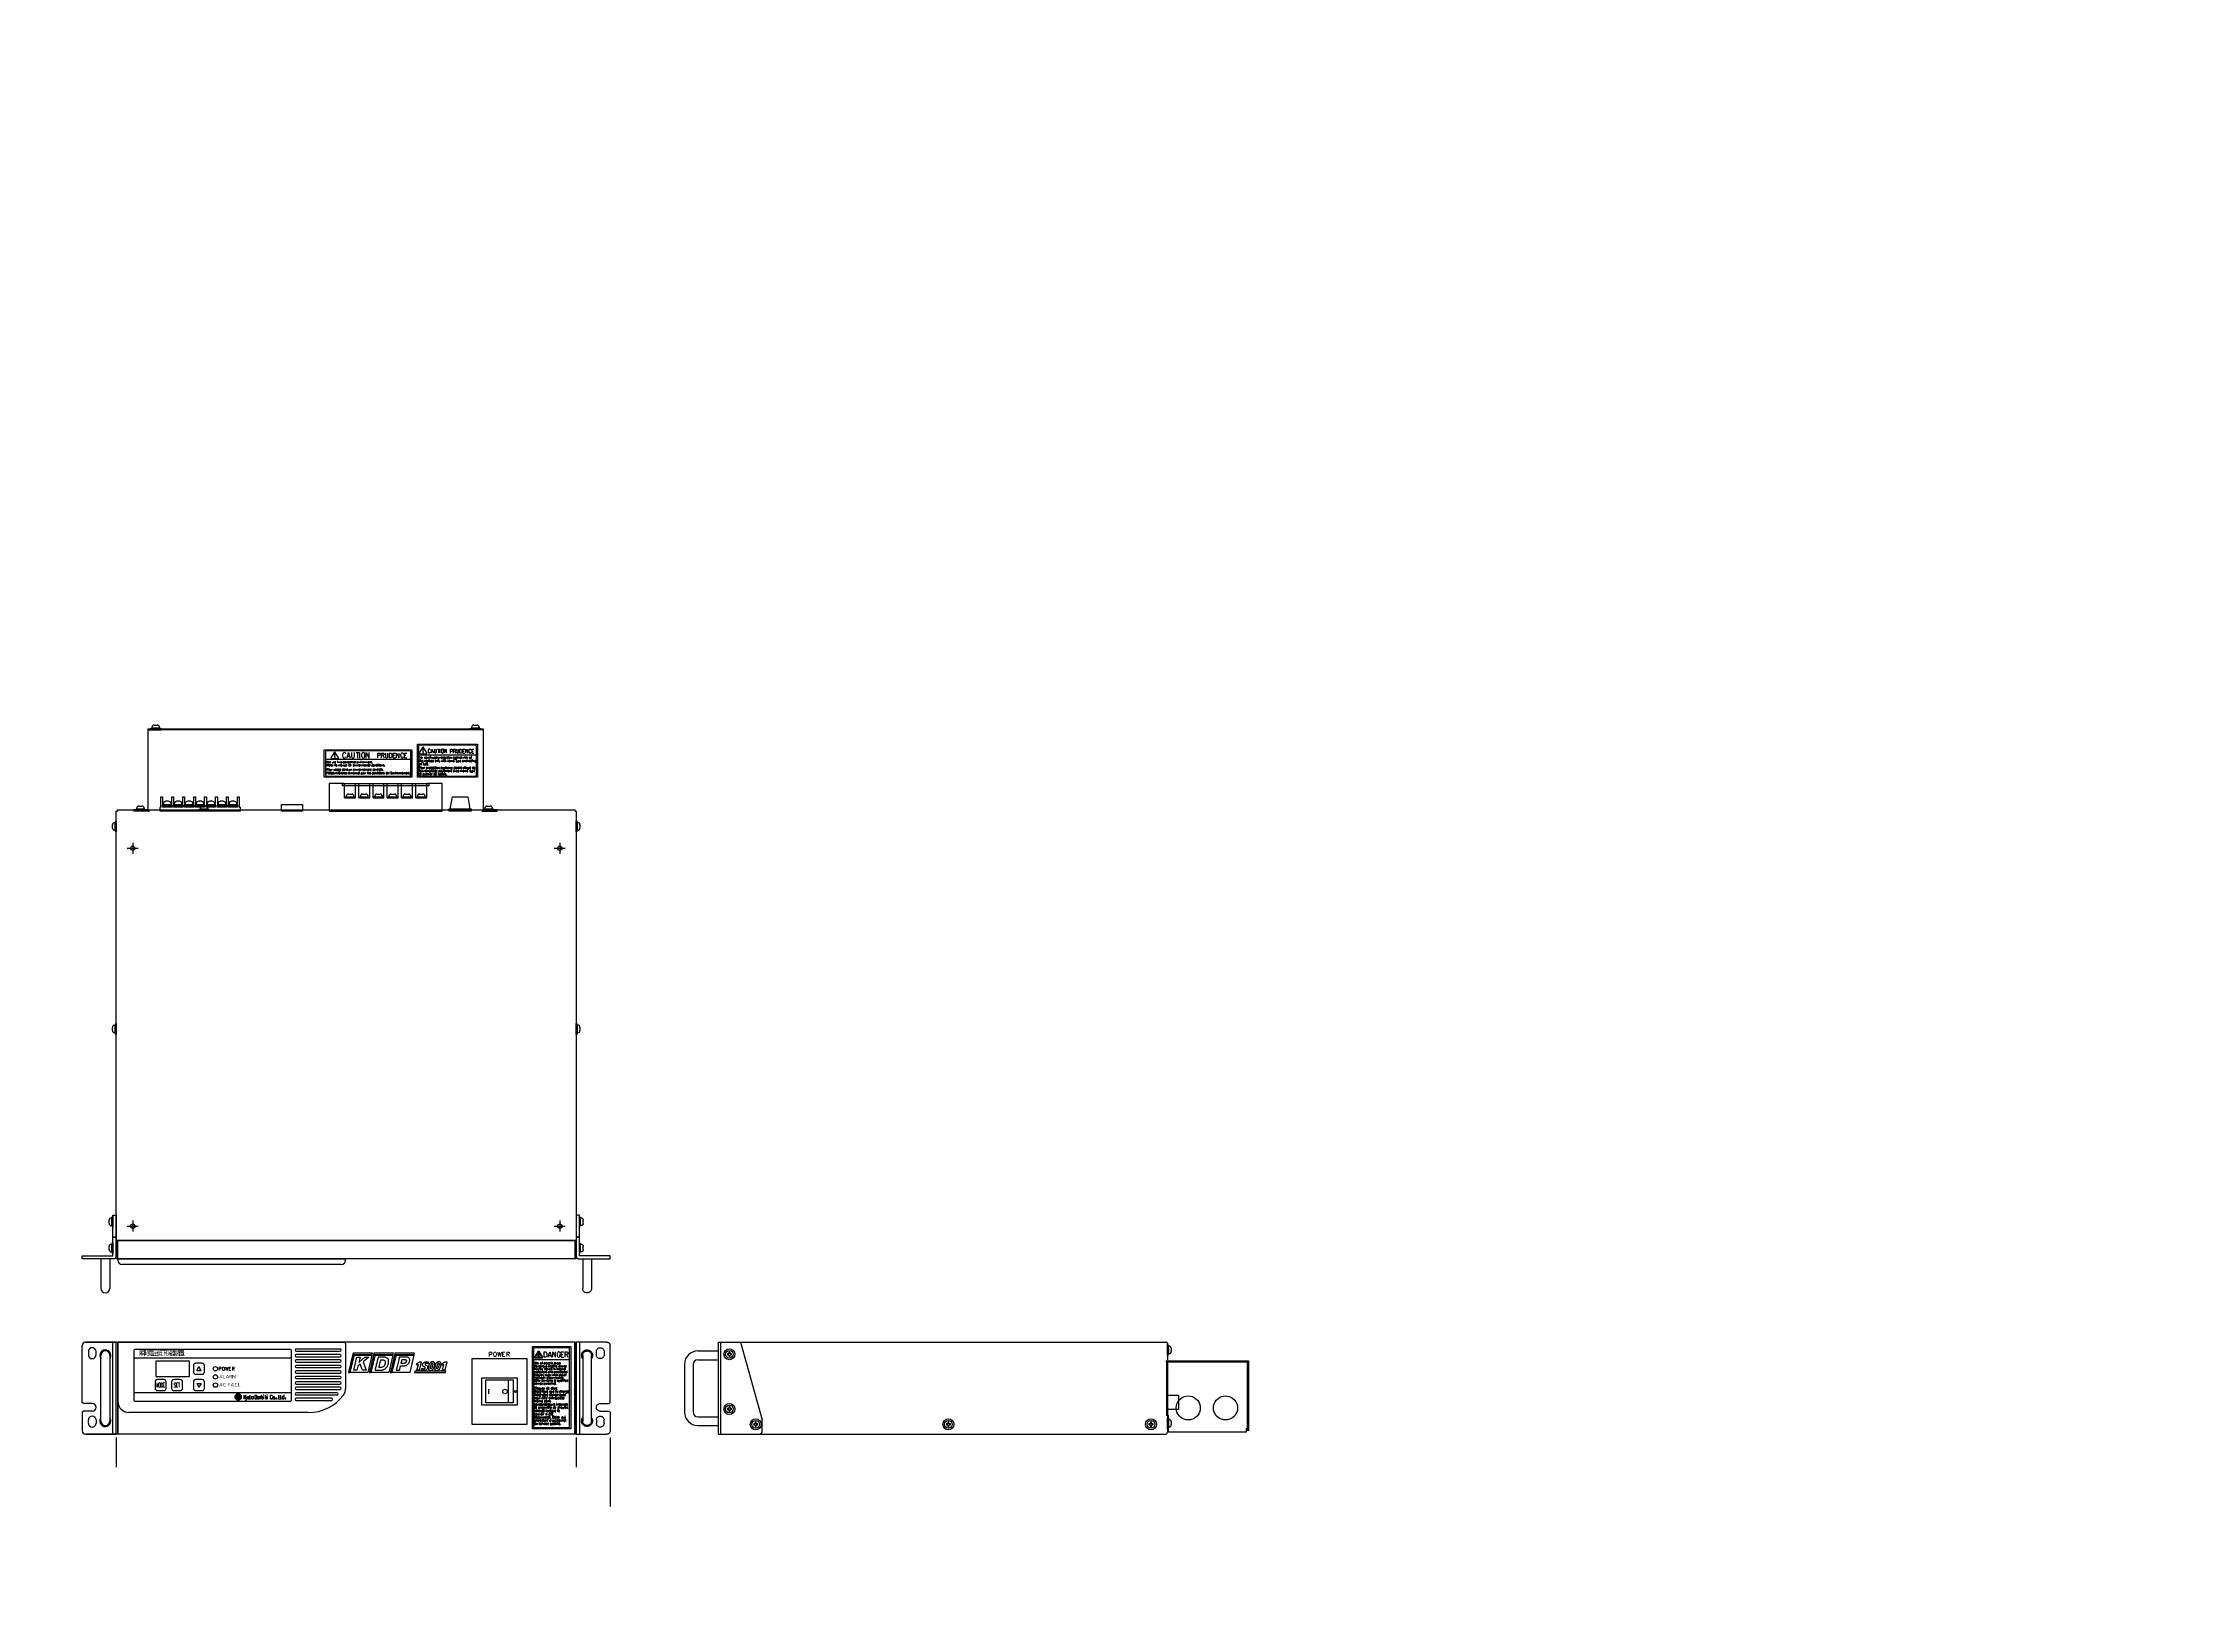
# Paper-space layout 'A3_1_5' of a CAD drawing. Header units: millimetres. Extents: x 0 to 392, y 0 to 286.
# The model-space entities are those that its viewports show. They can reach past a viewport. Long polylines and large blocks are cut down to what shows.
import ezdxf

# ---------------------------------------------------------------- set-up
doc = ezdxf.new("R2010")
doc.units = ezdxf.units.MM
doc.linetypes.add('HIDDEN', pattern=[0.375, 0.25, -0.125])
doc.layers.get('0').update_dxf_attribs({"color": 5, "lineweight": 30})
doc.layers.add('PINOFF', color=6, linetype='Continuous', lineweight=9)
doc.layers.get('PINOFF').freeze()
doc.styles.add('BIGFONT', font='txt.shx', dxfattribs={"bigfont": 'bigfont'})
doc.styles.get("Standard").update_dxf_attribs({"font": 'simplex.shx', "width": 0.8, "bigfont": 'extfont.shx'})

msp = doc.modelspace()

# ---------------------------------------------------------------- linework, layer by layer
for p, q in [((98.983, 804.661), (101.983, 804.661)), ((390.983, 804.661), (393.983, 804.661)), ((93.483, 801.161), (399.483, 801.161)), ((93.483, 800.161), (93.483, 801.161)), ((93.483, 727.161), (93.483, 800.161)), ((93.483, 800.161), (105.483, 800.161)), ((399.483, 800.161), (93.483, 800.161)), ((95.483, 801.161), (95.483, 801.661)), ((95.483, 801.661), (105.483, 801.661)), ((105.483, 801.161), (95.483, 801.161)), ((96.983, 802.661), (96.983, 802.161)), ((96.983, 801.661), (96.983, 802.161)), ((96.983, 802.161), (103.983, 802.161)), ((103.983, 801.661), (96.983, 801.661)), ((103.983, 802.661), (103.983, 802.161)), ((103.983, 802.161), (103.983, 801.661)), ((105.483, 801.661), (105.483, 801.161)), ((387.483, 801.161), (387.483, 801.661)), ((387.483, 801.661), (397.483, 801.661)), ((397.483, 801.161), (387.483, 801.161)), ((399.483, 800.161), (387.483, 800.161)), ((399.483, 800.161), (388.483, 800.161)), ((388.983, 802.661), (388.983, 802.161)), ((388.983, 801.661), (388.983, 802.161)), ((388.983, 802.161), (395.983, 802.161)), ((395.983, 801.661), (388.983, 801.661)), ((395.983, 802.661), (395.983, 802.161)), ((395.983, 802.161), (395.983, 801.661)), ((397.483, 801.661), (397.483, 801.161)), ((399.483, 801.161), (399.483, 800.161)), ((399.483, 800.168), (399.483, 727.161)), ((64.483, 726.161), (65.483, 726.161)), ((64.483, 317.161), (64.483, 726.161)), ((65.483, 727.161), (483.483, 727.161)), ((65.483, 726.161), (65.483, 727.161)), ((80.483, 726.161), (80.483, 727.161)), ((93.483, 727.161), (80.483, 727.161)), ((93.483, 726.161), (80.483, 726.161)), ((81.483, 727.161), (81.483, 727.661)), ((81.483, 727.661), (91.483, 727.661)), ((91.483, 727.161), (81.483, 727.161)), ((82.983, 728.661), (82.983, 728.161)), ((82.983, 727.661), (82.983, 728.161)), ((82.983, 728.161), (89.983, 728.161)), ((89.983, 727.661), (82.983, 727.661)), ((84.983, 730.661), (87.983, 730.661)), ((89.983, 728.661), (89.983, 728.161)), ((89.983, 728.161), (89.983, 727.661)), ((91.483, 727.661), (91.483, 727.161)), ((93.483, 726.161), (94.483, 726.161)), ((94.483, 726.161), (94.483, 727.161)), ((398.483, 726.161), (412.483, 726.161)), ((399.483, 727.161), (399.483, 727.661)), ((399.483, 727.661), (409.483, 727.661)), ((412.483, 727.161), (399.483, 727.161)), ((409.483, 727.161), (399.483, 727.161)), ((400.983, 728.661), (400.983, 728.161)), ((400.983, 727.661), (400.983, 728.161)), ((400.983, 728.161), (407.983, 728.161)), ((407.983, 727.661), (400.983, 727.661)), ((402.983, 730.661), (405.983, 730.661)), ((407.983, 728.661), (407.983, 728.161)), ((407.983, 728.161), (407.983, 727.661)), ((409.483, 727.661), (409.483, 727.161)), ((412.483, 726.161), (412.483, 727.161)), ((483.483, 726.161), (483.483, 727.161)), ((483.483, 726.161), (484.483, 726.161)), ((484.483, 726.161), (484.483, 317.161)), ((60.983, 710.661), (60.983, 713.661)), ((62.983, 715.661), (63.483, 715.661)), ((62.983, 708.661), (63.483, 708.661)), ((63.483, 708.661), (63.483, 715.661)), ((63.483, 715.661), (63.983, 715.661)), ((63.983, 708.661), (63.483, 708.661)), ((63.983, 707.161), (63.983, 717.161)), ((63.983, 717.161), (64.483, 717.161)), ((63.983, 715.661), (63.983, 708.661)), ((64.483, 707.161), (63.983, 707.161)), ((64.483, 717.161), (64.483, 707.161)), ((484.483, 717.161), (484.983, 717.161)), ((484.483, 707.161), (484.483, 717.161)), ((484.983, 707.161), (484.483, 707.161)), ((484.983, 717.161), (484.983, 707.161)), ((484.983, 715.661), (485.483, 715.661)), ((484.983, 708.661), (484.983, 715.661)), ((485.483, 708.661), (484.983, 708.661)), ((485.483, 715.661), (485.483, 708.661)), ((485.983, 715.661), (485.483, 715.661)), ((485.983, 708.661), (485.483, 708.661)), ((487.983, 713.661), (487.983, 710.661)), ((74.483, 692.161), (84.483, 692.161)), ((79.483, 697.161), (79.483, 687.161)), ((464.483, 692.161), (474.483, 692.161)), ((469.483, 697.161), (469.483, 687.161)), ((62.983, 530.661), (63.483, 530.661)), ((63.483, 523.661), (63.483, 530.661)), ((63.483, 530.661), (63.983, 530.661)), ((63.983, 522.161), (63.983, 532.161)), ((63.983, 532.161), (64.483, 532.161)), ((63.983, 530.661), (63.983, 523.661)), ((64.483, 532.161), (64.483, 522.161)), ((484.483, 532.161), (484.983, 532.161)), ((484.483, 522.161), (484.483, 532.161)), ((484.983, 532.161), (484.983, 522.161)), ((484.983, 530.661), (485.483, 530.661)), ((484.983, 523.661), (484.983, 530.661)), ((485.483, 530.661), (485.483, 523.661)), ((485.983, 530.661), (485.483, 530.661)), ((60.983, 525.661), (60.983, 528.661)), ((62.983, 523.661), (63.483, 523.661)), ((63.983, 523.661), (63.483, 523.661)), ((64.483, 522.161), (63.983, 522.161)), ((484.983, 522.161), (484.483, 522.161)), ((485.483, 523.661), (484.983, 523.661)), ((485.983, 523.661), (485.483, 523.661)), ((487.983, 528.661), (487.983, 525.661)), ((59.983, 354.661), (60.483, 354.661)), ((60.483, 347.661), (60.483, 354.661)), ((60.483, 354.661), (60.983, 354.661)), ((60.983, 346.161), (60.983, 356.161)), ((60.983, 356.161), (61.483, 356.161)), ((60.983, 354.661), (60.983, 347.661)), ((61.483, 357.161), (64.483, 357.161)), ((61.483, 337.161), (61.483, 357.161)), ((61.483, 356.161), (61.483, 346.161)), ((64.483, 357.161), (64.483, 337.161)), ((487.483, 357.161), (484.483, 357.161)), ((484.483, 357.161), (484.483, 337.161)), ((487.483, 337.161), (487.483, 357.161)), ((487.983, 356.161), (487.483, 356.161)), ((487.483, 356.161), (487.483, 346.161)), ((487.983, 346.161), (487.983, 356.161)), ((488.483, 354.661), (487.983, 354.661)), ((487.983, 354.661), (487.983, 347.661)), ((488.483, 347.661), (488.483, 354.661)), ((488.983, 354.661), (488.483, 354.661)), ((57.983, 349.661), (57.983, 352.661)), ((59.983, 347.661), (60.483, 347.661)), ((60.983, 347.661), (60.483, 347.661)), ((61.483, 346.161), (60.983, 346.161)), ((61.483, 320.161), (61.483, 337.161)), ((61.483, 337.161), (64.483, 337.161)), ((64.483, 337.161), (61.483, 337.161)), ((64.483, 337.161), (64.483, 320.161)), ((484.483, 334.161), (64.483, 334.161)), ((65.483, 334.161), (65.483, 317.161)), ((65.783, 334.161), (483.183, 334.161)), ((65.783, 317.161), (65.783, 334.161)), ((74.483, 347.161), (84.483, 347.161)), ((79.483, 352.161), (79.483, 342.161)), ((464.483, 347.161), (474.483, 347.161)), ((469.483, 352.161), (469.483, 342.161)), ((483.183, 334.161), (483.183, 317.161)), ((483.483, 317.161), (483.483, 334.161)), ((484.483, 337.161), (484.483, 320.161)), ((487.483, 337.161), (484.483, 337.161)), ((484.483, 337.161), (487.483, 337.161)), ((487.483, 346.161), (487.983, 346.161)), ((487.483, 320.161), (487.483, 337.161)), ((487.983, 347.661), (488.483, 347.661)), ((488.983, 347.661), (488.483, 347.661)), ((490.983, 349.661), (490.983, 352.661)), ((33.483, 317.161), (33.483, 320.161)), ((33.483, 320.161), (61.483, 320.161)), ((61.483, 317.161), (33.483, 317.161)), ((58.483, 317.161), (50.483, 317.161)), ((50.483, 317.161), (50.483, 290.161)), ((57.983, 325.661), (57.983, 328.661)), ((58.483, 317.161), (58.483, 290.161)), ((59.983, 330.661), (60.483, 330.661)), ((59.983, 323.661), (60.483, 323.661)), ((60.483, 323.661), (60.483, 330.661)), ((60.483, 330.661), (60.983, 330.661)), ((60.983, 323.661), (60.483, 323.661)), ((60.983, 322.161), (60.983, 332.161)), ((60.983, 332.161), (61.483, 332.161)), ((60.983, 330.661), (60.983, 323.661)), ((61.483, 322.161), (60.983, 322.161)), ((61.483, 332.161), (61.483, 322.161)), ((65.483, 317.161), (64.483, 317.161)), ((483.183, 317.161), (65.783, 317.161)), ((65.983, 316.161), (65.983, 317.161)), ((65.983, 317.161), (273.983, 317.161)), ((273.983, 316.161), (273.983, 317.161)), ((484.483, 317.161), (483.483, 317.161)), ((487.983, 332.161), (487.483, 332.161)), ((487.483, 332.161), (487.483, 322.161)), ((487.483, 322.161), (487.983, 322.161)), ((515.483, 320.161), (487.483, 320.161)), ((487.483, 317.161), (515.483, 317.161)), ((487.983, 322.161), (487.983, 332.161)), ((488.483, 330.661), (487.983, 330.661)), ((487.983, 330.661), (487.983, 323.661)), ((487.983, 323.661), (488.483, 323.661)), ((488.483, 323.661), (488.483, 330.661)), ((488.983, 330.661), (488.483, 330.661)), ((488.983, 323.661), (488.483, 323.661)), ((490.483, 317.161), (498.483, 317.161)), ((490.483, 317.161), (490.483, 290.161)), ((490.983, 325.661), (490.983, 328.661)), ((498.483, 317.161), (498.483, 290.161)), ((515.483, 317.161), (515.483, 320.161)), ((269.983, 312.161), (69.983, 312.161)), ((33.483, 186.161), (33.483, 238.161)), ((64.483, 241.161), (36.483, 241.161)), ((36.483, 241.161), (64.483, 241.161)), ((42.483, 236.161), (42.483, 236.161)), ((61.483, 157.161), (61.483, 241.161)), ((64.483, 157.161), (64.483, 241.161)), ((64.483, 241.161), (65.483, 241.161)), ((64.483, 157.161), (64.483, 241.161)), ((65.483, 241.161), (65.483, 157.161)), ((483.183, 241.161), (65.783, 241.161)), ((65.783, 241.161), (65.783, 157.161)), ((65.983, 239.961), (65.983, 186.961)), ((272.983, 240.961), (66.983, 240.961)), ((273.983, 239.961), (273.983, 198.961)), ((444.483, 237.161), (479.483, 237.161)), ((444.483, 162.161), (444.483, 237.161)), ((479.483, 237.161), (479.483, 162.161)), ((483.183, 157.161), (483.183, 241.161)), ((483.483, 241.161), (484.483, 241.161)), ((483.483, 157.161), (483.483, 241.161)), ((484.483, 241.161), (484.483, 157.161)), ((484.483, 241.161), (484.483, 157.161)), ((512.483, 241.161), (484.483, 241.161)), ((487.483, 241.161), (487.483, 157.161)), ((506.483, 236.161), (506.483, 236.161)), ((515.483, 186.161), (515.483, 238.161)), ((614.483, 157.161), (614.483, 241.161)), ((614.483, 241.161), (634.483, 241.161)), ((616.483, 157.161), (616.483, 241.161)), ((631.483, 241.161), (1023.483, 241.161)), ((634.483, 241.161), (654.483, 170.161)), ((1024.483, 240.161), (1024.483, 174.161)), ((1024.483, 239.161), (1024.983, 239.161)), ((1024.483, 229.161), (1024.483, 239.161)), ((1024.983, 239.161), (1024.983, 229.161)), ((1024.983, 237.661), (1025.483, 237.661)), ((1024.983, 230.661), (1024.983, 237.661)), ((1025.483, 237.661), (1025.483, 230.661)), ((1025.983, 237.661), (1025.483, 237.661)), ((1027.983, 235.661), (1027.983, 232.661)), ((38.983, 232.661), (38.983, 229.661)), ((42.483, 226.161), (42.483, 226.161)), ((45.983, 229.661), (45.983, 232.661)), ((50.483, 169.161), (50.483, 229.161)), ((58.483, 229.161), (58.483, 169.161)), ((80.483, 233.461), (80.483, 188.461)), ((80.483, 226.961), (224.483, 226.961)), ((223.483, 234.461), (81.483, 234.461)), ((100.483, 223.461), (100.483, 210.461)), ((130.983, 223.961), (100.983, 223.961)), ((131.483, 210.461), (131.483, 223.461)), ((134.983, 219.961), (134.983, 213.961)), ((142.983, 221.961), (136.983, 221.961)), ((137.983, 215.461), (139.998, 218.952)), ((141.983, 215.461), (139.967, 218.952)), ((144.983, 213.961), (144.983, 219.961)), ((224.483, 188.461), (224.483, 233.461)), ((227.983, 233.961), (227.983, 233.961)), ((227.983, 228.961), (227.983, 228.961)), ((227.983, 223.961), (227.983, 223.961)), ((227.983, 218.961), (227.983, 218.961)), ((268.983, 234.961), (228.983, 234.961)), ((228.983, 232.961), (268.983, 232.961)), ((268.983, 229.961), (228.983, 229.961)), ((228.983, 227.961), (268.983, 227.961)), ((268.983, 224.961), (228.983, 224.961)), ((228.983, 222.961), (268.983, 222.961)), ((268.983, 219.961), (228.983, 219.961)), ((228.983, 217.961), (268.983, 217.961)), ((269.983, 233.961), (269.983, 233.961)), ((269.983, 228.961), (269.983, 228.961)), ((269.983, 223.961), (269.983, 223.961)), ((269.983, 218.961), (269.983, 218.961)), ((389.483, 226.161), (439.483, 226.161)), ((389.483, 166.161), (389.483, 226.161)), ((389.483, 226.161), (439.483, 226.161)), ((389.483, 166.161), (389.483, 226.161)), ((439.483, 226.161), (439.483, 166.161)), ((439.483, 226.161), (439.483, 166.161)), ((490.483, 229.161), (490.483, 169.161)), ((498.483, 169.161), (498.483, 229.161)), ((502.983, 229.661), (502.983, 232.661)), ((506.483, 226.161), (506.483, 226.161)), ((509.983, 232.661), (509.983, 229.661)), ((583.483, 221.161), (583.483, 177.161)), ((591.483, 221.161), (591.483, 177.161)), ((595.483, 233.161), (614.483, 233.161)), ((595.483, 225.161), (614.483, 225.161)), ((1023.483, 223.161), (1023.483, 224.161)), ((1023.483, 224.161), (1098.483, 224.161)), ((1097.483, 223.161), (1023.483, 223.161)), ((1023.483, 223.161), (1023.483, 174.161)), ((1023.483, 223.161), (1097.483, 223.161)), ((1024.983, 229.161), (1024.483, 229.161)), ((1024.483, 214.161), (1024.483, 223.161)), ((1024.483, 174.161), (1024.483, 223.161)), ((1025.483, 230.661), (1024.983, 230.661)), ((1025.983, 230.661), (1025.483, 230.661)), ((1097.483, 160.161), (1097.483, 223.161)), ((1097.483, 223.161), (1097.483, 162.161)), ((1098.483, 224.161), (1098.483, 160.161)), ((99.983, 204.961), (99.983, 198.961)), ((100.983, 209.961), (130.983, 209.961)), ((107.983, 206.961), (101.983, 206.961)), ((101.983, 196.961), (107.983, 196.961)), ((109.983, 198.961), (109.983, 204.961)), ((114.983, 204.961), (114.983, 198.961)), ((122.983, 206.961), (116.983, 206.961)), ((116.983, 196.961), (122.983, 196.961)), ((124.983, 198.961), (124.983, 204.961)), ((134.983, 204.961), (134.983, 198.961)), ((136.983, 211.961), (142.983, 211.961)), ((142.983, 206.961), (136.983, 206.961)), ((136.983, 196.961), (142.983, 196.961)), ((137.983, 215.461), (141.983, 215.461)), ((137.983, 203.461), (139.998, 199.97)), ((137.983, 203.461), (141.983, 203.461)), ((141.983, 203.461), (139.967, 199.97)), ((144.983, 198.961), (144.983, 204.961)), ((227.983, 213.961), (227.983, 213.961)), ((227.983, 208.961), (227.983, 208.961)), ((227.983, 203.961), (227.983, 203.961)), ((227.983, 198.961), (227.983, 198.961)), ((268.983, 214.961), (228.983, 214.961)), ((228.983, 212.961), (268.983, 212.961)), ((268.983, 209.961), (228.983, 209.961)), ((228.983, 207.961), (268.983, 207.961)), ((268.983, 204.961), (228.983, 204.961)), ((228.983, 202.961), (268.983, 202.961)), ((268.983, 199.961), (228.983, 199.961)), ((228.983, 197.961), (268.983, 197.961)), ((269.983, 213.961), (269.983, 213.961)), ((269.983, 208.961), (269.983, 208.961)), ((269.983, 203.961), (269.983, 203.961)), ((269.983, 198.961), (269.983, 198.961)), ((398.483, 208.661), (430.483, 208.661)), ((398.483, 183.661), (398.483, 208.661)), ((401.983, 206.661), (426.983, 206.661)), ((401.983, 185.661), (401.983, 206.661)), ((404.483, 198.161), (404.483, 194.161)), ((422.483, 206.661), (422.483, 185.661)), ((426.983, 206.661), (426.983, 185.661)), ((430.483, 208.661), (430.483, 183.661)), ((1023.483, 214.161), (1024.483, 214.161)), ((34.483, 185.161), (33.483, 186.161)), ((34.483, 178.161), (33.483, 177.161)), ((33.483, 177.161), (33.483, 160.161)), ((42.483, 185.161), (34.483, 185.161)), ((42.483, 178.161), (34.483, 178.161)), ((239.983, 176.961), (75.983, 176.961)), ((224.483, 194.961), (80.483, 194.961)), ((81.483, 187.461), (223.483, 187.461)), ((173.037, 191.234), (172.983, 191.211)), ((172.983, 191.211), (173.037, 191.188)), ((172.997, 191.362), (172.997, 191.217)), ((172.997, 191.205), (172.997, 191.054)), ((173.011, 191.524), (173.011, 191.223)), ((173.011, 191.199), (173.011, 190.896)), ((173.025, 191.681), (173.025, 191.229)), ((173.025, 191.193), (173.025, 190.74)), ((173.113, 191.256), (173.037, 191.234)), ((173.037, 191.188), (173.113, 191.166)), ((173.04, 191.736), (173.04, 191.234)), ((173.04, 191.188), (173.04, 190.683)), ((173.054, 191.238), (173.054, 191.788)), ((173.054, 191.183), (173.054, 190.632)), ((173.068, 191.841), (173.068, 191.242)), ((173.068, 191.179), (173.068, 190.581)), ((173.082, 191.89), (173.082, 191.247)), ((173.082, 190.53), (173.082, 191.175)), ((173.097, 191.942), (173.097, 191.252)), ((173.097, 191.171), (173.097, 190.479)), ((173.111, 191.258), (173.111, 191.995)), ((173.111, 191.167), (173.111, 190.427)), ((173.21, 191.277), (173.113, 191.256)), ((173.113, 191.166), (173.21, 191.145)), ((173.125, 192.044), (173.125, 191.26)), ((173.125, 191.163), (173.125, 190.375)), ((173.139, 192.096), (173.139, 191.263)), ((173.139, 190.325), (173.139, 191.16)), ((173.154, 192.146), (173.154, 191.266)), ((173.154, 191.157), (173.154, 190.273)), ((173.168, 191.269), (173.168, 192.179)), ((173.168, 191.153), (173.168, 190.243)), ((173.182, 192.208), (173.182, 191.271)), ((173.182, 191.15), (173.182, 190.213)), ((173.196, 192.238), (173.196, 191.274)), ((173.196, 190.184), (173.196, 191.147)), ((173.326, 191.298), (173.21, 191.277)), ((173.21, 191.145), (173.326, 191.124)), ((173.211, 192.267), (173.211, 191.28)), ((173.211, 191.145), (173.211, 190.154)), ((173.225, 191.28), (173.225, 192.297)), ((173.225, 191.142), (173.225, 190.125)), ((173.239, 192.327), (173.239, 191.282)), ((173.239, 191.139), (173.239, 190.095)), ((173.253, 192.355), (173.253, 191.285)), ((173.253, 190.066), (173.253, 191.137)), ((173.267, 191.288), (173.267, 192.385)), ((173.267, 191.134), (173.267, 190.037)), ((173.282, 191.291), (173.282, 192.415)), ((173.282, 191.132), (173.282, 190.007)), ((173.296, 192.444), (173.296, 191.293)), ((173.296, 189.977), (173.296, 191.129)), ((173.31, 192.473), (173.31, 191.296)), ((173.31, 189.948), (173.31, 191.127)), ((173.324, 191.299), (173.324, 192.503)), ((173.324, 191.124), (173.324, 189.919)), ((173.462, 191.317), (173.326, 191.298)), ((173.326, 191.124), (173.462, 191.104)), ((173.339, 191.302), (173.339, 192.533)), ((173.339, 191.122), (173.339, 189.888)), ((173.353, 192.561), (173.353, 191.302)), ((173.353, 189.859), (173.353, 191.12)), ((173.367, 192.589), (173.367, 191.304)), ((173.367, 189.832), (173.367, 191.118)), ((173.381, 191.307), (173.381, 192.609)), ((173.381, 191.116), (173.381, 189.812)), ((173.396, 191.31), (173.396, 192.628)), ((173.396, 191.114), (173.396, 189.793)), ((173.41, 192.649), (173.41, 191.31)), ((173.41, 189.773), (173.41, 191.112)), ((173.424, 192.668), (173.424, 191.313)), ((173.424, 189.753), (173.424, 191.11)), ((173.438, 191.315), (173.438, 192.688)), ((173.438, 191.108), (173.438, 189.734)), ((173.452, 191.318), (173.452, 192.708)), ((173.452, 191.106), (173.452, 189.714)), ((173.615, 191.336), (173.462, 191.317)), ((173.462, 191.104), (173.615, 191.086)), ((173.467, 192.727), (173.467, 191.318)), ((173.467, 189.695), (173.467, 191.104)), ((173.481, 192.746), (173.481, 191.321)), ((173.481, 189.675), (173.481, 191.102)), ((173.495, 191.324), (173.495, 192.766)), ((173.495, 191.101), (173.495, 189.655)), ((173.509, 191.324), (173.509, 192.786)), ((173.509, 191.099), (173.509, 189.635)), ((173.524, 192.806), (173.524, 191.326)), ((173.524, 189.616), (173.524, 191.097)), ((173.538, 192.825), (173.538, 191.329)), ((173.538, 189.596), (173.538, 191.095)), ((173.552, 191.329), (173.552, 192.844)), ((173.552, 191.093), (173.552, 189.577)), ((173.566, 191.332), (173.566, 192.864)), ((173.566, 191.091), (173.566, 189.557)), ((173.581, 192.884), (173.581, 191.332)), ((173.581, 189.538), (173.581, 191.09)), ((173.595, 192.904), (173.595, 191.335)), ((173.595, 189.518), (173.595, 191.088)), ((173.609, 191.337), (173.609, 192.923)), ((173.609, 191.086), (173.609, 189.498)), ((173.786, 191.353), (173.615, 191.336)), ((173.615, 191.086), (173.786, 191.069)), ((173.623, 191.337), (173.623, 192.943)), ((173.623, 191.085), (173.623, 189.478)), ((173.638, 192.963), (173.638, 191.34)), ((173.638, 189.459), (173.638, 191.084)), ((173.652, 192.981), (173.652, 191.34)), ((173.652, 189.441), (173.652, 191.082)), ((173.666, 191.343), (173.666, 192.995)), ((173.666, 191.08), (173.666, 189.427)), ((173.68, 191.343), (173.68, 193.009)), ((173.68, 191.079), (173.68, 189.413)), ((173.694, 193.023), (173.694, 191.346)), ((173.694, 189.399), (173.694, 191.078)), ((173.709, 193.036), (173.709, 191.346)), ((173.709, 189.385), (173.709, 191.076)), ((173.723, 191.348), (173.723, 193.05)), ((173.723, 191.075), (173.723, 189.372)), ((173.737, 191.348), (173.737, 193.064)), ((173.737, 191.073), (173.737, 189.358)), ((173.751, 193.078), (173.751, 191.351)), ((173.751, 189.345), (173.751, 191.072)), ((173.766, 193.091), (173.766, 191.351)), ((173.766, 189.33), (173.766, 191.071)), ((173.78, 191.354), (173.78, 193.105)), ((173.78, 191.069), (173.78, 189.317)), ((173.971, 191.369), (173.786, 191.353)), ((173.786, 191.069), (173.971, 191.053)), ((173.794, 191.354), (173.794, 193.119)), ((173.794, 191.068), (173.794, 189.303)), ((173.808, 193.132), (173.808, 191.357)), ((173.808, 189.29), (173.808, 191.067)), ((173.823, 193.146), (173.823, 191.357)), ((173.823, 189.275), (173.823, 191.066)), ((173.837, 191.359), (173.837, 193.16)), ((173.837, 191.064), (173.837, 189.261)), ((173.851, 191.359), (173.851, 193.173)), ((173.851, 191.063), (173.851, 189.248)), ((173.865, 193.187), (173.865, 191.362)), ((173.865, 189.234), (173.865, 191.062)), ((173.88, 193.201), (173.88, 191.362)), ((173.88, 189.22), (173.88, 191.061)), ((173.899, 190.003), (173.889, 189.88)), ((173.889, 189.88), (173.894, 189.769)), ((173.894, 191.362), (173.894, 193.215)), ((173.894, 191.059), (173.894, 189.938)), ((173.894, 189.769), (173.911, 189.67)), ((173.894, 189.767), (173.894, 189.207)), ((173.922, 190.135), (173.899, 190.003)), ((173.908, 191.365), (173.908, 193.229)), ((173.908, 191.058), (173.908, 190.056)), ((173.908, 189.687), (173.908, 189.193)), ((173.911, 189.67), (173.943, 189.584)), ((173.922, 193.242), (173.922, 191.365)), ((173.922, 190.136), (173.922, 191.057)), ((173.959, 190.277), (173.922, 190.135)), ((173.922, 189.179), (173.922, 189.641)), ((173.936, 193.256), (173.936, 191.368)), ((173.936, 191.056), (173.936, 190.191)), ((173.936, 189.601), (173.936, 189.166)), ((173.943, 189.584), (173.987, 189.511)), ((173.951, 191.368), (173.951, 193.27)), ((173.951, 190.246), (173.951, 191.055)), ((173.951, 189.571), (173.951, 189.152)), ((174.009, 190.427), (173.959, 190.277)), ((173.965, 191.37), (173.965, 193.284)), ((173.965, 191.054), (173.965, 190.295)), ((173.965, 189.137), (173.965, 189.548)), ((174.172, 191.383), (173.971, 191.369)), ((173.971, 191.053), (174.172, 191.039)), ((173.979, 193.297), (173.979, 191.37)), ((173.979, 190.339), (173.979, 191.053)), ((173.979, 189.524), (173.979, 189.124)), ((173.987, 189.511), (174.045, 189.452)), ((173.993, 193.311), (173.993, 191.37)), ((173.993, 191.051), (173.993, 190.381)), ((173.993, 189.504), (173.993, 189.11)), ((174.008, 191.373), (174.008, 193.322)), ((174.008, 190.424), (174.008, 191.05)), ((174.008, 189.49), (174.008, 189.099)), ((174.071, 190.584), (174.009, 190.427)), ((174.022, 191.373), (174.022, 193.332)), ((174.022, 191.05), (174.022, 190.46)), ((174.022, 189.089), (174.022, 189.476)), ((174.036, 193.342), (174.036, 191.373)), ((174.036, 190.496), (174.036, 191.048)), ((174.036, 189.461), (174.036, 189.08)), ((174.045, 189.452), (174.115, 189.407)), ((174.05, 193.351), (174.05, 191.376)), ((174.05, 191.047), (174.05, 190.532)), ((174.05, 189.448), (174.05, 189.07)), ((174.065, 191.376), (174.065, 193.361)), ((174.065, 190.567), (174.065, 191.047)), ((174.065, 189.439), (174.065, 189.06)), ((174.146, 190.746), (174.071, 190.584)), ((174.079, 191.377), (174.079, 193.37)), ((174.079, 191.045), (174.079, 190.6)), ((174.079, 189.43), (174.079, 189.051)), ((174.093, 193.381), (174.093, 191.378)), ((174.093, 190.631), (174.093, 191.045)), ((174.093, 189.421), (174.093, 189.041)), ((174.107, 193.389), (174.107, 191.379)), ((174.107, 191.044), (174.107, 190.662)), ((174.107, 189.032), (174.107, 189.412)), ((174.115, 189.407), (174.197, 189.378)), ((174.122, 191.38), (174.122, 193.4)), ((174.122, 190.692), (174.122, 191.043)), ((174.122, 189.405), (174.122, 189.022)), ((174.136, 191.381), (174.136, 193.409)), ((174.136, 191.041), (174.136, 190.723)), ((174.136, 189.4), (174.136, 189.012)), ((174.233, 190.913), (174.146, 190.746)), ((174.15, 193.419), (174.15, 191.381)), ((174.15, 190.754), (174.15, 191.041)), ((174.15, 189.395), (174.15, 189.003)), ((174.164, 193.428), (174.164, 191.382)), ((174.164, 191.039), (174.164, 190.781)), ((174.164, 188.993), (174.164, 189.389)), ((174.178, 189.732), (174.168, 189.61)), ((174.168, 189.61), (174.172, 189.499)), ((174.384, 191.395), (174.172, 191.383)), ((174.172, 191.039), (174.301, 191.031)), ((174.172, 189.499), (174.19, 189.4)), ((174.178, 191.384), (174.178, 193.438)), ((174.178, 190.809), (174.178, 191.038)), ((174.201, 189.865), (174.178, 189.732)), ((174.178, 189.737), (174.178, 189.463)), ((174.178, 189.384), (174.178, 188.983)), ((174.19, 189.4), (174.221, 189.313)), ((174.193, 191.384), (174.193, 193.448)), ((174.193, 191.037), (174.193, 190.836)), ((174.193, 189.819), (174.193, 189.392)), ((174.193, 189.379), (174.193, 188.974)), ((174.197, 189.378), (174.291, 189.363)), ((174.237, 190.006), (174.201, 189.865)), ((174.207, 193.458), (174.207, 191.385)), ((174.207, 190.864), (174.207, 191.037)), ((174.207, 189.888), (174.207, 189.376)), ((174.207, 189.353), (174.207, 188.964)), ((174.221, 193.467), (174.221, 191.386)), ((174.221, 191.036), (174.221, 190.891)), ((174.221, 189.943), (174.221, 189.374)), ((174.221, 188.955), (174.221, 189.313)), ((174.221, 189.313), (174.266, 189.24)), ((174.301, 191.031), (174.233, 190.913)), ((174.235, 191.387), (174.235, 193.477)), ((174.235, 190.919), (174.235, 191.035)), ((174.235, 189.998), (174.235, 189.372)), ((174.235, 189.29), (174.235, 188.945)), ((174.287, 190.156), (174.237, 190.006)), ((174.25, 191.388), (174.25, 193.486)), ((174.25, 191.034), (174.25, 190.943)), ((174.25, 190.043), (174.25, 189.369)), ((174.25, 189.267), (174.25, 188.935)), ((174.264, 193.496), (174.264, 191.388)), ((174.264, 190.967), (174.264, 191.033)), ((174.264, 190.086), (174.264, 189.367)), ((174.264, 189.243), (174.264, 188.926)), ((174.266, 189.24), (174.324, 189.181)), ((174.278, 193.505), (174.278, 191.39)), ((174.278, 191.032), (174.278, 190.992)), ((174.278, 190.129), (174.278, 189.365)), ((174.278, 189.227), (174.278, 188.916)), ((174.35, 190.313), (174.287, 190.156)), ((174.291, 189.363), (174.395, 189.363)), ((174.292, 191.39), (174.292, 193.515)), ((174.292, 191.017), (174.292, 191.032)), ((174.292, 190.169), (174.292, 189.363)), ((174.292, 189.213), (174.292, 188.906)), ((174.307, 191.391), (174.307, 193.525)), ((174.307, 190.204), (174.307, 189.363)), ((174.307, 189.198), (174.307, 188.897)), ((174.321, 193.535), (174.321, 191.392)), ((174.321, 190.24), (174.321, 189.363)), ((174.321, 189.184), (174.321, 188.887)), ((174.324, 189.181), (174.394, 189.137)), ((174.335, 193.544), (174.335, 191.392)), ((174.335, 190.276), (174.335, 189.363)), ((174.335, 189.173), (174.335, 188.878)), ((174.349, 191.394), (174.349, 193.553)), ((174.349, 190.311), (174.349, 189.363)), ((174.349, 189.165), (174.349, 188.868)), ((174.425, 190.476), (174.35, 190.313)), ((174.364, 191.394), (174.364, 193.563)), ((174.364, 190.343), (174.364, 189.363)), ((174.364, 189.156), (174.364, 188.858)), ((174.378, 193.572), (174.378, 191.395)), ((174.378, 190.373), (174.378, 189.363)), ((174.378, 189.147), (174.378, 188.848)), ((174.538, 191.403), (174.384, 191.395)), ((174.392, 193.582), (174.392, 191.395)), ((174.392, 190.404), (174.392, 189.363)), ((174.392, 189.137), (174.392, 188.839)), ((174.394, 189.137), (174.476, 189.107)), ((174.395, 189.363), (174.509, 189.378)), ((174.406, 191.396), (174.406, 193.592)), ((174.406, 190.435), (174.406, 189.365)), ((174.406, 189.132), (174.406, 188.829)), ((174.42, 191.398), (174.42, 193.599)), ((174.42, 190.466), (174.42, 189.366)), ((174.42, 189.127), (174.42, 188.823)), ((174.512, 190.643), (174.425, 190.476)), ((174.435, 193.604), (174.435, 191.398)), ((174.435, 190.495), (174.435, 189.368)), ((174.435, 189.121), (174.435, 188.816)), ((174.449, 193.612), (174.449, 191.398)), ((174.449, 190.522), (174.449, 189.37)), ((174.449, 189.117), (174.449, 188.81)), ((174.463, 191.399), (174.463, 193.618)), ((174.463, 190.549), (174.463, 189.372)), ((174.463, 189.111), (174.463, 188.804)), ((174.476, 189.107), (174.569, 189.092)), ((174.477, 191.4), (174.477, 193.624)), ((174.477, 190.577), (174.477, 189.374)), ((174.477, 189.107), (174.477, 188.797)), ((174.492, 193.631), (174.492, 191.401)), ((174.492, 190.604), (174.492, 189.376)), ((174.492, 189.104), (174.492, 188.791)), ((174.506, 193.637), (174.506, 191.401)), ((174.506, 190.632), (174.506, 189.378)), ((174.506, 189.102), (174.506, 188.784)), ((174.509, 189.378), (174.632, 189.409)), ((174.609, 190.813), (174.512, 190.643)), ((174.52, 191.402), (174.52, 193.643)), ((174.52, 190.658), (174.52, 189.381)), ((174.52, 189.099), (174.52, 188.778)), ((174.534, 191.402), (174.534, 193.649)), ((174.534, 190.682), (174.534, 189.385)), ((174.534, 189.097), (174.534, 188.772)), ((174.557, 191.43), (174.538, 191.403)), ((174.549, 193.656), (174.549, 191.418)), ((174.549, 190.707), (174.549, 189.388)), ((174.549, 189.095), (174.549, 188.765)), ((174.683, 191.602), (174.557, 191.43)), ((174.563, 193.662), (174.563, 191.438)), ((174.563, 190.732), (174.563, 189.392)), ((174.563, 189.093), (174.563, 188.759)), ((174.569, 189.092), (174.673, 189.092)), ((174.577, 191.458), (174.577, 193.669)), ((174.577, 190.757), (174.577, 189.395)), ((174.577, 189.092), (174.577, 188.753)), ((174.591, 191.478), (174.591, 193.676)), ((174.591, 190.782), (174.591, 189.399)), ((174.591, 189.092), (174.591, 188.746)), ((174.606, 193.681), (174.606, 191.497)), ((174.606, 190.807), (174.606, 189.402)), ((174.606, 189.092), (174.606, 188.74)), ((174.718, 190.986), (174.609, 190.813)), ((174.62, 193.689), (174.62, 191.516)), ((174.62, 190.83), (174.62, 189.406)), ((174.62, 189.092), (174.62, 188.733)), ((174.632, 189.409), (174.763, 189.454)), ((174.634, 191.535), (174.634, 193.695)), ((174.634, 190.853), (174.634, 189.409)), ((174.634, 189.092), (174.634, 188.727)), ((174.648, 191.555), (174.648, 193.701)), ((174.648, 190.875), (174.648, 189.414)), ((174.648, 189.092), (174.648, 188.72)), ((174.662, 193.707), (174.662, 191.574)), ((174.662, 190.898), (174.662, 189.419)), ((174.662, 189.092), (174.662, 188.714)), ((174.673, 189.092), (174.787, 189.108)), ((174.677, 193.714), (174.677, 191.594)), ((174.677, 190.921), (174.677, 189.424)), ((174.677, 189.093), (174.677, 188.708)), ((174.817, 191.773), (174.683, 191.602)), ((174.691, 191.612), (174.691, 193.72)), ((174.691, 190.943), (174.691, 189.429)), ((174.691, 189.095), (174.691, 188.701)), ((174.705, 191.631), (174.705, 193.727)), ((174.705, 190.966), (174.705, 189.434)), ((174.705, 188.695), (174.705, 189.097)), ((174.735, 191.011), (174.718, 190.986)), ((174.719, 193.733), (174.719, 191.648)), ((174.719, 190.989), (174.719, 189.439)), ((174.719, 189.099), (174.719, 188.688)), ((174.734, 193.74), (174.734, 191.666)), ((174.734, 191.009), (174.734, 189.444)), ((174.734, 189.1), (174.734, 188.682)), ((174.735, 191.011), (174.841, 191.007)), ((174.748, 191.685), (174.748, 193.746)), ((174.748, 191.01), (174.748, 189.449)), ((174.748, 189.102), (174.748, 188.675)), ((174.762, 191.703), (174.762, 193.753)), ((174.762, 191.01), (174.762, 189.454)), ((174.762, 188.669), (174.762, 189.104)), ((174.763, 189.454), (174.901, 189.513)), ((174.776, 193.759), (174.776, 191.722)), ((174.776, 191.009), (174.776, 189.46)), ((174.776, 189.106), (174.776, 188.663)), ((174.787, 189.108), (174.91, 189.138)), ((174.791, 193.765), (174.791, 191.739)), ((174.791, 191.009), (174.791, 189.466)), ((174.791, 189.108), (174.791, 188.656)), ((174.805, 191.758), (174.805, 193.772)), ((174.805, 191.008), (174.805, 189.472)), ((174.805, 189.112), (174.805, 188.65)), ((174.958, 191.94), (174.817, 191.773)), ((174.819, 191.775), (174.819, 193.778)), ((174.819, 191.008), (174.819, 189.478)), ((174.819, 188.643), (174.819, 189.115)), ((174.833, 193.784), (174.833, 191.793)), ((174.833, 191.007), (174.833, 189.484)), ((174.833, 189.119), (174.833, 188.637)), ((174.841, 191.007), (175.081, 191)), ((174.848, 193.791), (174.848, 191.81)), ((174.848, 191.007), (174.848, 189.49)), ((174.848, 189.122), (174.848, 188.631)), ((174.862, 191.826), (174.862, 193.796)), ((174.862, 191.006), (174.862, 189.496)), ((174.862, 189.126), (174.862, 188.626)), ((174.876, 191.843), (174.876, 193.799)), ((174.876, 191.006), (174.876, 189.503)), ((174.876, 188.622), (174.876, 189.129)), ((174.89, 193.803), (174.89, 191.86)), ((174.89, 191.005), (174.89, 189.509)), ((174.89, 189.133), (174.89, 188.618)), ((174.901, 189.513), (175.045, 189.587)), ((174.904, 193.807), (174.904, 191.877)), ((174.904, 191.005), (174.904, 189.515)), ((174.904, 189.137), (174.904, 188.614)), ((174.91, 189.138), (175.041, 189.183)), ((174.919, 191.894), (174.919, 193.811)), ((174.919, 191.005), (174.919, 189.522)), ((174.919, 189.141), (174.919, 188.611)), ((174.933, 191.912), (174.933, 193.815)), ((174.933, 191.004), (174.933, 189.53)), ((174.933, 188.607), (174.933, 189.146)), ((174.947, 193.818), (174.947, 191.929)), ((174.947, 191.004), (174.947, 189.537)), ((174.947, 189.151), (174.947, 188.603)), ((175.104, 192.103), (174.958, 191.94)), ((174.961, 193.821), (174.961, 191.945)), ((174.961, 191.003), (174.961, 189.544)), ((174.961, 189.156), (174.961, 188.6)), ((174.976, 191.961), (174.976, 193.826)), ((174.976, 191.003), (174.976, 189.551)), ((174.976, 189.16), (174.976, 188.596)), ((174.99, 191.976), (174.99, 193.829)), ((174.99, 191.003), (174.99, 189.559)), ((174.99, 188.592), (174.99, 189.166)), ((175.004, 193.833), (175.004, 191.992)), ((175.004, 191.002), (175.004, 189.566)), ((175.004, 189.17), (175.004, 188.589)), ((175.018, 193.837), (175.018, 192.008)), ((175.018, 191.002), (175.018, 189.573)), ((175.018, 189.175), (175.018, 188.585)), ((175.096, 191.502), (175.031, 191.42)), ((175.328, 191.427), (175.032, 191.421)), ((175.033, 192.024), (175.033, 193.841)), ((175.033, 191.001), (175.033, 189.58)), ((175.033, 189.18), (175.033, 188.581)), ((175.041, 189.183), (175.18, 189.243)), ((175.045, 189.587), (175.194, 189.674)), ((175.047, 192.04), (175.047, 193.844)), ((175.047, 191.44), (175.047, 191.421)), ((175.047, 191.001), (175.047, 189.588)), ((175.047, 188.578), (175.047, 189.185)), ((175.061, 193.848), (175.061, 192.055)), ((175.061, 191.458), (175.061, 191.421)), ((175.061, 191.001), (175.061, 189.596)), ((175.061, 189.191), (175.061, 188.574)), ((175.075, 193.851), (175.075, 192.072)), ((175.075, 191.476), (175.075, 191.422)), ((175.075, 191), (175.075, 189.604)), ((175.075, 189.198), (175.075, 188.57)), ((175.081, 191), (175.328, 190.995)), ((175.089, 192.088), (175.089, 193.854)), ((175.089, 191.495), (175.089, 191.422)), ((175.089, 191), (175.089, 189.613)), ((175.089, 189.203), (175.089, 188.566)), ((175.236, 191.67), (175.096, 191.502)), ((175.104, 192.104), (175.104, 193.859)), ((175.254, 192.26), (175.104, 192.103)), ((175.104, 191.512), (175.104, 191.422)), ((175.104, 190.999), (175.104, 189.621)), ((175.104, 188.563), (175.104, 189.21)), ((175.118, 193.862), (175.118, 192.118)), ((175.118, 191.529), (175.118, 191.423)), ((175.118, 190.999), (175.118, 189.629)), ((175.118, 189.216), (175.118, 188.559)), ((175.132, 193.866), (175.132, 192.133)), ((175.132, 191.546), (175.132, 191.423)), ((175.132, 190.999), (175.132, 189.637)), ((175.132, 189.222), (175.132, 188.555)), ((175.146, 192.148), (175.146, 193.87)), ((175.146, 191.563), (175.146, 191.423)), ((175.146, 190.999), (175.146, 189.646)), ((175.146, 189.228), (175.146, 188.552)), ((175.161, 192.162), (175.161, 193.873)), ((175.161, 191.58), (175.161, 191.423)), ((175.161, 190.998), (175.161, 189.654)), ((175.161, 188.548), (175.161, 189.234)), ((175.175, 193.877), (175.175, 192.177)), ((175.175, 191.597), (175.175, 191.424)), ((175.175, 190.998), (175.175, 189.662)), ((175.175, 189.24), (175.175, 188.544)), ((175.18, 189.243), (175.324, 189.316)), ((175.189, 193.881), (175.189, 192.193)), ((175.189, 191.614), (175.189, 191.424)), ((175.189, 190.998), (175.189, 189.671)), ((175.189, 189.247), (175.189, 188.541)), ((175.194, 189.674), (175.347, 189.773)), ((175.203, 192.207), (175.203, 193.885)), ((175.203, 191.631), (175.203, 191.424)), ((175.203, 190.997), (175.203, 189.68)), ((175.203, 189.254), (175.203, 188.537)), ((175.218, 192.222), (175.218, 193.889)), ((175.218, 191.647), (175.218, 191.425)), ((175.218, 190.997), (175.218, 189.689)), ((175.218, 188.533), (175.218, 189.262)), ((175.232, 193.892), (175.232, 192.237)), ((175.232, 191.664), (175.232, 191.425)), ((175.232, 190.997), (175.232, 189.698)), ((175.232, 189.269), (175.232, 188.529)), ((175.382, 191.832), (175.236, 191.67)), ((175.246, 193.896), (175.246, 192.252)), ((175.246, 191.681), (175.246, 191.425)), ((175.246, 190.997), (175.246, 189.707)), ((175.246, 189.276), (175.246, 188.526)), ((175.408, 192.41), (175.254, 192.26)), ((175.26, 192.266), (175.26, 193.9)), ((175.26, 191.696), (175.26, 191.425)), ((175.26, 190.996), (175.26, 189.717)), ((175.26, 189.284), (175.26, 188.522)), ((175.275, 192.281), (175.275, 193.903)), ((175.275, 191.712), (175.275, 191.426)), ((175.275, 190.996), (175.275, 189.726)), ((175.275, 188.519), (175.275, 189.291)), ((175.289, 193.906), (175.289, 192.294)), ((175.289, 191.728), (175.289, 191.426)), ((175.289, 190.996), (175.289, 189.735)), ((175.289, 189.298), (175.289, 188.515)), ((175.303, 193.91), (175.303, 192.308)), ((175.303, 191.744), (175.303, 191.426)), ((175.303, 190.995), (175.303, 189.745)), ((175.303, 189.306), (175.303, 188.511)), ((175.317, 192.322), (175.317, 193.914)), ((175.317, 191.76), (175.317, 191.427)), ((175.317, 190.995), (175.317, 189.754)), ((175.317, 189.313), (175.317, 188.508)), ((175.324, 189.316), (175.473, 189.403)), ((175.578, 191.43), (175.328, 191.427)), ((175.328, 190.995), (175.578, 190.992)), ((175.331, 192.336), (175.331, 193.918)), ((175.331, 191.776), (175.331, 191.427)), ((175.331, 190.995), (175.331, 189.763)), ((175.331, 188.504), (175.331, 189.32)), ((175.346, 193.92), (175.346, 192.349)), ((175.346, 191.792), (175.346, 191.427)), ((175.346, 190.995), (175.346, 189.772)), ((175.346, 189.329), (175.346, 188.502)), ((175.347, 189.773), (175.502, 189.885)), ((175.36, 193.921), (175.36, 192.363)), ((175.36, 191.807), (175.36, 191.427)), ((175.36, 190.995), (175.36, 189.782)), ((175.36, 189.336), (175.36, 188.501)), ((175.374, 192.377), (175.374, 193.922)), ((175.374, 191.823), (175.374, 191.427)), ((175.374, 190.994), (175.374, 189.793)), ((175.374, 189.345), (175.374, 188.5)), ((175.533, 191.989), (175.382, 191.832)), ((175.388, 192.391), (175.388, 193.923)), ((175.388, 191.839), (175.388, 191.428)), ((175.388, 190.994), (175.388, 189.803)), ((175.388, 188.498), (175.388, 189.354)), ((175.403, 193.924), (175.403, 192.404)), ((175.403, 191.854), (175.403, 191.428)), ((175.403, 190.994), (175.403, 189.813)), ((175.403, 189.362), (175.403, 188.497)), ((175.565, 192.552), (175.408, 192.41)), ((175.417, 193.926), (175.417, 192.418)), ((175.417, 191.868), (175.417, 191.428)), ((175.417, 190.994), (175.417, 189.823)), ((175.417, 189.37), (175.417, 188.496)), ((175.431, 192.431), (175.431, 193.927)), ((175.431, 191.883), (175.431, 191.428)), ((175.431, 190.994), (175.431, 189.834)), ((175.431, 189.379), (175.431, 188.495)), ((175.445, 192.443), (175.445, 193.928)), ((175.445, 191.898), (175.445, 191.428)), ((175.445, 190.993), (175.445, 189.844)), ((175.445, 188.493), (175.445, 189.386)), ((175.46, 193.929), (175.46, 192.457)), ((175.46, 191.913), (175.46, 191.428)), ((175.46, 190.993), (175.46, 189.854)), ((175.46, 189.395), (175.46, 188.492)), ((175.473, 189.403), (175.626, 189.503)), ((175.474, 193.931), (175.474, 192.47)), ((175.474, 191.928), (175.474, 191.429)), ((175.474, 190.993), (175.474, 189.864)), ((175.474, 189.403), (175.474, 188.491)), ((175.488, 192.483), (175.488, 193.932)), ((175.488, 191.943), (175.488, 191.429)), ((175.488, 190.993), (175.488, 189.874)), ((175.488, 189.413), (175.488, 188.49)), ((175.502, 192.496), (175.502, 193.933)), ((175.502, 191.957), (175.502, 191.429)), ((175.502, 190.993), (175.502, 189.885)), ((175.502, 189.885), (175.659, 190.007)), ((175.502, 188.488), (175.502, 189.422)), ((175.517, 193.934), (175.517, 192.509)), ((175.517, 191.972), (175.517, 191.429)), ((175.517, 190.993), (175.517, 189.896)), ((175.517, 189.431), (175.517, 188.487)), ((175.531, 193.936), (175.531, 192.522)), ((175.531, 191.987), (175.531, 191.429)), ((175.531, 190.992), (175.531, 189.907)), ((175.531, 189.441), (175.531, 188.486)), ((175.687, 192.14), (175.533, 191.989)), ((175.545, 192.535), (175.545, 193.936)), ((175.545, 192.001), (175.545, 191.429)), ((175.545, 190.992), (175.545, 189.918)), ((175.545, 189.45), (175.545, 188.485)), ((175.559, 192.547), (175.559, 193.938)), ((175.559, 192.015), (175.559, 191.43)), ((175.559, 190.992), (175.559, 189.929)), ((175.559, 188.484), (175.559, 189.459)), ((175.722, 192.685), (175.565, 192.552)), ((175.573, 193.939), (175.573, 192.56)), ((175.573, 192.029), (175.573, 191.43)), ((175.573, 190.992), (175.573, 189.94)), ((175.573, 189.468), (175.573, 188.482)), ((175.83, 191.431), (175.578, 191.43)), ((175.578, 190.992), (175.83, 190.991)), ((175.588, 193.94), (175.588, 192.572)), ((175.588, 192.043), (175.588, 191.43)), ((175.588, 190.992), (175.588, 189.951)), ((175.588, 189.478), (175.588, 188.481)), ((175.602, 192.584), (175.602, 193.941)), ((175.602, 192.057), (175.602, 191.43)), ((175.602, 190.992), (175.602, 189.963)), ((175.602, 189.487), (175.602, 188.48)), ((175.616, 192.596), (175.616, 193.942)), ((175.616, 192.071), (175.616, 191.43)), ((175.616, 190.992), (175.616, 189.974)), ((175.616, 188.479), (175.616, 189.496)), ((175.626, 189.503), (175.781, 189.614)), ((175.63, 193.944), (175.63, 192.608)), ((175.63, 192.084), (175.63, 191.43)), ((175.63, 190.992), (175.63, 189.985)), ((175.63, 189.506), (175.63, 188.478)), ((175.645, 193.945), (175.645, 192.62)), ((175.645, 192.098), (175.645, 191.43)), ((175.645, 190.992), (175.645, 189.996)), ((175.645, 189.516), (175.645, 188.477)), ((175.659, 192.633), (175.659, 193.946)), ((175.659, 192.112), (175.659, 191.43)), ((175.659, 190.992), (175.659, 190.007)), ((175.659, 190.007), (175.816, 190.14)), ((175.659, 189.526), (175.659, 188.476)), ((175.673, 192.644), (175.673, 193.947)), ((175.673, 192.126), (175.673, 191.43)), ((175.673, 190.991), (175.673, 190.019)), ((175.673, 188.474), (175.673, 189.536)), ((175.687, 193.948), (175.687, 192.657)), ((175.843, 192.282), (175.687, 192.14)), ((175.687, 192.14), (175.687, 191.43)), ((175.687, 190.991), (175.687, 190.031)), ((175.687, 189.547), (175.687, 188.473)), ((175.702, 193.95), (175.702, 192.668)), ((175.702, 192.153), (175.702, 191.43)), ((175.702, 190.991), (175.702, 190.043)), ((175.702, 189.557), (175.702, 188.472)), ((175.716, 192.68), (175.716, 193.951)), ((175.716, 192.166), (175.716, 191.43)), ((175.716, 190.991), (175.716, 190.055)), ((175.716, 189.567), (175.716, 188.471)), ((175.722, 192.685), (175.765, 192.719)), ((175.73, 192.692), (175.73, 193.952)), ((175.73, 192.179), (175.73, 191.43)), ((175.73, 190.991), (175.73, 190.067)), ((175.73, 188.47), (175.73, 189.577)), ((175.744, 193.953), (175.744, 192.703)), ((175.744, 192.192), (175.744, 191.431)), ((175.744, 190.991), (175.744, 190.079)), ((175.744, 188.468), (175.744, 189.588)), ((175.759, 193.954), (175.759, 192.979)), ((175.759, 192.741), (175.759, 192.714)), ((175.759, 192.205), (175.759, 191.431)), ((175.759, 190.991), (175.759, 190.091)), ((175.759, 189.598), (175.759, 188.467)), ((175.773, 193.028), (175.773, 193.955)), ((175.773, 192.218), (175.773, 191.431)), ((175.773, 190.991), (175.773, 190.103)), ((175.773, 189.608), (175.773, 188.466)), ((175.781, 189.614), (175.938, 189.737)), ((175.787, 193.064), (175.787, 193.957)), ((175.787, 192.231), (175.787, 191.431)), ((175.787, 190.991), (175.787, 190.115)), ((175.787, 188.465), (175.787, 189.619)), ((175.801, 193.958), (175.801, 193.094)), ((175.801, 192.243), (175.801, 191.431)), ((175.801, 190.991), (175.801, 190.127)), ((175.801, 188.464), (175.801, 189.63)), ((175.815, 193.959), (175.815, 193.12)), ((175.815, 192.256), (175.815, 191.431)), ((175.815, 190.991), (175.815, 190.139)), ((175.815, 189.641), (175.815, 188.462)), ((175.816, 190.14), (175.972, 190.282)), ((175.83, 193.143), (175.83, 193.961)), ((175.83, 192.269), (175.83, 191.431)), ((176.082, 191.43), (175.83, 191.431)), ((175.83, 190.991), (176.082, 190.992)), ((175.83, 190.991), (175.83, 190.152)), ((175.83, 189.652), (175.83, 188.461)), ((176.002, 192.416), (175.843, 192.282)), ((175.844, 193.163), (175.844, 193.959)), ((175.844, 192.282), (175.844, 191.431)), ((175.844, 190.991), (175.844, 190.165)), ((175.844, 188.462), (175.844, 189.663)), ((175.858, 193.958), (175.858, 193.182)), ((175.858, 192.294), (175.858, 191.431)), ((175.858, 190.991), (175.858, 190.178)), ((175.858, 188.463), (175.858, 189.674)), ((175.872, 193.957), (175.872, 193.198)), ((175.872, 192.306), (175.872, 191.431)), ((175.872, 190.991), (175.872, 190.191)), ((175.872, 189.685), (175.872, 188.465)), ((175.887, 193.214), (175.887, 193.955)), ((175.887, 192.318), (175.887, 191.431)), ((175.887, 190.991), (175.887, 190.204)), ((175.887, 189.696), (175.887, 188.466)), ((175.901, 193.228), (175.901, 193.955)), ((175.901, 192.33), (175.901, 191.431)), ((175.901, 190.991), (175.901, 190.217)), ((175.901, 188.467), (175.901, 189.707)), ((175.915, 193.953), (175.915, 193.242)), ((175.915, 192.342), (175.915, 191.431)), ((175.915, 190.991), (175.915, 190.23)), ((175.915, 188.468), (175.915, 189.718)), ((175.929, 193.953), (175.929, 193.254)), ((175.929, 192.354), (175.929, 191.43)), ((175.929, 190.991), (175.929, 190.243)), ((175.929, 189.73), (175.929, 188.469)), ((175.938, 189.737), (176.095, 189.87)), ((175.944, 193.266), (175.944, 193.952)), ((175.944, 192.367), (175.944, 191.43)), ((175.944, 190.991), (175.944, 190.256)), ((175.944, 189.741), (175.944, 188.471)), ((175.958, 193.277), (175.958, 193.95)), ((175.958, 192.379), (175.958, 191.43)), ((175.958, 190.991), (175.958, 190.269)), ((175.958, 188.472), (175.958, 189.753)), ((175.972, 193.948), (175.972, 193.287)), ((175.972, 192.391), (175.972, 191.43)), ((175.972, 190.991), (175.972, 190.282)), ((175.972, 190.282), (176.126, 190.432)), ((175.972, 188.473), (175.972, 189.765)), ((175.986, 193.947), (175.986, 193.296)), ((175.986, 192.403), (175.986, 191.43)), ((175.986, 190.991), (175.986, 190.296)), ((175.986, 189.778), (175.986, 188.474)), ((176.001, 193.305), (176.001, 193.946)), ((176.001, 192.415), (176.001, 191.43)), ((176.001, 190.992), (176.001, 190.31)), ((176.001, 189.789), (176.001, 188.476)), ((176.015, 193.313), (176.015, 193.945)), ((176.015, 192.408), (176.015, 191.43)), ((176.015, 190.992), (176.015, 190.323)), ((176.015, 188.477), (176.015, 189.801)), ((176.029, 193.944), (176.029, 193.321)), ((176.029, 192.401), (176.029, 191.43)), ((176.029, 190.992), (176.029, 190.337)), ((176.029, 188.478), (176.029, 189.814)), ((176.043, 193.942), (176.043, 193.328)), ((176.043, 192.394), (176.043, 191.43)), ((176.043, 190.992), (176.043, 190.351)), ((176.043, 189.825), (176.043, 188.479)), ((176.057, 193.335), (176.057, 193.942)), ((176.057, 192.387), (176.057, 191.43)), ((176.057, 190.992), (176.057, 190.365)), ((176.057, 189.838), (176.057, 188.48)), ((176.072, 193.341), (176.072, 193.94)), ((176.072, 192.381), (176.072, 191.43)), ((176.072, 190.992), (176.072, 190.379)), ((176.072, 188.481), (176.072, 189.85)), ((176.332, 191.427), (176.082, 191.43)), ((176.082, 190.992), (176.332, 190.995)), ((176.086, 193.939), (176.086, 193.347)), ((176.086, 192.375), (176.086, 191.43)), ((176.086, 190.992), (176.086, 190.393)), ((176.086, 188.483), (176.086, 189.862)), ((176.095, 189.87), (176.251, 190.012)), ((176.1, 193.938), (176.1, 193.352)), ((176.1, 192.37), (176.1, 191.43)), ((176.1, 190.992), (176.1, 190.407)), ((176.1, 189.874), (176.1, 188.484)), ((176.114, 193.357), (176.114, 193.937)), ((176.114, 192.365), (176.114, 191.429)), ((176.114, 190.992), (176.114, 190.421)), ((176.114, 189.886), (176.114, 188.485)), ((176.126, 190.432), (176.277, 190.589)), ((176.129, 193.361), (176.129, 193.935)), ((176.129, 192.361), (176.129, 191.429)), ((176.129, 190.992), (176.129, 190.435)), ((176.129, 188.486), (176.129, 189.9)), ((176.143, 193.935), (176.143, 193.365)), ((176.143, 192.357), (176.143, 191.429)), ((176.143, 190.993), (176.143, 190.449)), ((176.143, 188.487), (176.143, 189.913)), ((176.157, 193.933), (176.157, 193.368)), ((176.157, 192.353), (176.157, 191.429)), ((176.157, 190.993), (176.157, 190.464)), ((176.157, 189.925), (176.157, 188.488)), ((176.171, 193.372), (176.171, 193.932)), ((176.171, 192.35), (176.171, 191.429)), ((176.171, 190.993), (176.171, 190.479)), ((176.171, 189.938), (176.171, 188.49)), ((176.186, 193.374), (176.186, 193.931)), ((176.186, 192.347), (176.186, 191.429)), ((176.186, 190.993), (176.186, 190.494)), ((176.186, 188.491), (176.186, 189.952)), ((176.2, 193.929), (176.2, 193.377)), ((176.2, 192.345), (176.2, 191.428)), ((176.2, 190.993), (176.2, 190.509)), ((176.2, 188.492), (176.2, 189.965)), ((176.214, 193.928), (176.214, 193.379)), ((176.214, 192.343), (176.214, 191.428)), ((176.214, 190.993), (176.214, 190.524)), ((176.214, 189.977), (176.214, 188.493)), ((176.228, 193.38), (176.228, 193.927)), ((176.228, 192.341), (176.228, 191.428)), ((176.228, 190.994), (176.228, 190.538)), ((176.228, 189.99), (176.228, 188.494)), ((176.243, 193.382), (176.243, 193.926)), ((176.243, 192.34), (176.243, 191.428)), ((176.243, 190.994), (176.243, 190.553)), ((176.243, 188.496), (176.243, 190.004)), ((176.251, 190.012), (176.405, 190.162)), ((176.257, 193.924), (176.257, 193.383)), ((176.257, 192.339), (176.257, 191.428)), ((176.257, 190.994), (176.257, 190.568)), ((176.257, 188.497), (176.257, 190.017)), ((176.271, 193.924), (176.271, 193.383)), ((176.271, 192.339), (176.271, 191.428)), ((176.271, 190.994), (176.271, 190.583)), ((176.271, 190.031), (176.271, 188.498)), ((176.277, 190.589), (176.423, 190.752)), ((176.285, 193.383), (176.285, 193.922)), ((176.285, 192.338), (176.285, 191.427)), ((176.285, 190.994), (176.285, 190.598)), ((176.285, 190.045), (176.285, 188.499)), ((176.299, 193.383), (176.299, 193.921)), ((176.299, 192.339), (176.299, 191.427)), ((176.299, 190.995), (176.299, 190.614)), ((176.299, 188.501), (176.299, 190.059)), ((176.314, 193.92), (176.314, 193.383)), ((176.314, 192.339), (176.314, 191.427)), ((176.314, 190.995), (176.314, 190.63)), ((176.314, 188.502), (176.314, 190.072)), ((176.328, 193.917), (176.328, 193.382)), ((176.328, 192.34), (176.328, 191.427)), ((176.328, 190.995), (176.328, 190.646)), ((176.328, 190.086), (176.328, 188.504)), ((176.578, 191.422), (176.332, 191.427)), ((176.332, 190.995), (176.578, 191)), ((176.342, 193.38), (176.342, 193.914)), ((176.342, 192.341), (176.342, 191.427)), ((176.342, 190.995), (176.342, 190.662)), ((176.342, 190.1), (176.342, 188.507)), ((176.356, 193.379), (176.356, 193.911)), ((176.356, 192.343), (176.356, 191.426)), ((176.356, 190.995), (176.356, 190.678)), ((176.356, 188.511), (176.356, 190.114)), ((176.371, 193.906), (176.371, 193.377)), ((176.371, 192.345), (176.371, 191.426)), ((176.371, 190.996), (176.371, 190.694)), ((176.371, 188.515), (176.371, 190.127)), ((176.385, 193.903), (176.385, 193.374)), ((176.385, 192.347), (176.385, 191.426)), ((176.385, 190.996), (176.385, 190.709)), ((176.385, 190.142), (176.385, 188.519)), ((176.399, 193.372), (176.399, 193.9)), ((176.399, 192.35), (176.399, 191.425)), ((176.399, 190.996), (176.399, 190.725)), ((176.399, 190.156), (176.399, 188.522)), ((176.405, 190.162), (176.556, 190.319)), ((176.413, 193.368), (176.413, 193.896)), ((176.413, 192.353), (176.413, 191.425)), ((176.413, 190.997), (176.413, 190.741)), ((176.413, 188.526), (176.413, 190.17)), ((176.423, 190.752), (176.564, 190.92)), ((176.428, 193.892), (176.428, 193.365)), ((176.428, 192.357), (176.428, 191.425)), ((176.428, 190.997), (176.428, 190.757)), ((176.428, 188.529), (176.428, 190.185)), ((176.442, 193.889), (176.442, 193.361)), ((176.442, 192.361), (176.442, 191.425)), ((176.442, 190.997), (176.442, 190.774)), ((176.442, 190.199), (176.442, 188.533)), ((176.456, 193.357), (176.456, 193.885)), ((176.456, 192.365), (176.456, 191.424)), ((176.456, 190.997), (176.456, 190.791)), ((176.456, 190.215), (176.456, 188.537)), ((176.47, 193.352), (176.47, 193.881)), ((176.47, 192.37), (176.47, 191.424)), ((176.47, 190.998), (176.47, 190.808)), ((176.47, 188.541), (176.47, 190.229)), ((176.484, 193.877), (176.484, 193.347)), ((176.484, 192.375), (176.484, 191.424)), ((176.484, 190.998), (176.484, 190.825)), ((176.484, 188.544), (176.484, 190.244)), ((176.499, 193.873), (176.499, 193.341)), ((176.499, 192.381), (176.499, 191.423)), ((176.499, 190.998), (176.499, 190.842)), ((176.499, 190.259), (176.499, 188.548)), ((176.513, 193.335), (176.513, 193.87)), ((176.513, 192.387), (176.513, 191.423)), ((176.513, 190.999), (176.513, 190.859)), ((176.513, 190.274), (176.513, 188.552)), ((176.527, 193.328), (176.527, 193.867)), ((176.527, 192.394), (176.527, 191.423)), ((176.527, 190.999), (176.527, 190.876)), ((176.527, 188.555), (176.527, 190.289)), ((176.541, 193.862), (176.541, 193.321)), ((176.541, 192.401), (176.541, 191.423)), ((176.541, 190.999), (176.541, 190.893)), ((176.541, 188.559), (176.541, 190.303)), ((176.556, 193.859), (176.556, 193.313)), ((176.556, 192.408), (176.556, 191.422)), ((176.556, 190.999), (176.556, 190.91)), ((176.556, 190.319), (176.702, 190.482)), ((176.556, 190.318), (176.556, 188.563)), ((176.564, 190.92), (176.628, 191.001)), ((176.57, 193.305), (176.57, 193.855)), ((176.57, 192.417), (176.57, 191.422)), ((176.57, 191), (176.57, 190.927)), ((176.57, 190.334), (176.57, 188.566)), ((176.818, 191.415), (176.578, 191.422)), ((176.578, 191), (176.628, 191.001)), ((176.584, 193.296), (176.584, 193.852)), ((176.584, 192.425), (176.584, 191.422)), ((176.584, 191), (176.584, 190.945)), ((176.584, 188.57), (176.584, 190.35)), ((176.598, 193.848), (176.598, 193.287)), ((176.598, 192.435), (176.598, 191.421)), ((176.598, 191.001), (176.598, 190.963)), ((176.598, 188.573), (176.598, 190.367)), ((176.613, 193.844), (176.613, 193.277)), ((176.613, 192.445), (176.613, 191.421)), ((176.613, 191.001), (176.613, 190.982)), ((176.613, 190.381), (176.613, 188.577)), ((176.627, 193.266), (176.627, 193.841)), ((176.627, 192.456), (176.627, 191.42)), ((176.627, 190.397), (176.627, 188.581)), ((176.641, 193.254), (176.641, 193.837)), ((176.641, 192.467), (176.641, 191.42)), ((176.641, 190.413), (176.641, 188.585)), ((176.749, 193.284), (176.648, 193.249)), ((176.655, 193.833), (176.655, 193.251)), ((176.655, 192.48), (176.655, 191.42)), ((176.655, 188.588), (176.655, 190.429)), ((176.67, 193.829), (176.67, 193.257)), ((176.67, 192.493), (176.67, 191.419)), ((176.67, 188.592), (176.67, 190.445)), ((176.684, 193.262), (176.684, 193.826)), ((176.684, 192.508), (176.684, 191.419)), ((176.684, 190.461), (176.684, 188.596)), ((176.698, 193.266), (176.698, 193.821)), ((176.698, 192.523), (176.698, 191.418)), ((176.698, 190.477), (176.698, 188.6)), ((176.702, 190.482), (176.842, 190.649)), ((176.712, 193.818), (176.712, 193.271)), ((176.712, 192.54), (176.712, 191.418)), ((176.712, 188.603), (176.712, 190.493)), ((176.726, 193.815), (176.726, 193.276)), ((176.726, 192.559), (176.726, 191.417)), ((176.726, 188.607), (176.726, 190.51)), ((176.741, 193.281), (176.741, 193.811)), ((176.741, 192.579), (176.741, 191.417)), ((176.741, 190.527), (176.741, 188.61)), ((176.872, 193.314), (176.749, 193.284)), ((176.755, 193.286), (176.755, 193.807)), ((176.755, 192.602), (176.755, 191.417)), ((176.755, 190.545), (176.755, 188.614)), ((176.769, 193.803), (176.769, 193.289)), ((176.769, 192.628), (176.769, 191.416)), ((176.769, 188.618), (176.769, 190.562)), ((176.783, 193.8), (176.783, 193.292)), ((176.783, 192.657), (176.783, 191.416)), ((176.783, 188.621), (176.783, 190.579)), ((176.798, 193.296), (176.798, 193.797)), ((176.798, 192.694), (176.798, 191.415)), ((176.798, 190.595), (176.798, 188.625)), ((176.812, 193.299), (176.812, 193.791)), ((176.812, 192.742), (176.812, 191.415)), ((176.812, 190.612), (176.812, 188.631)), ((176.926, 191.411), (176.818, 191.415)), ((176.897, 192.968), (176.821, 192.935)), ((176.826, 193.784), (176.826, 193.303)), ((176.826, 192.938), (176.826, 191.415)), ((176.826, 188.637), (176.826, 190.629)), ((176.84, 193.777), (176.84, 193.306)), ((176.84, 192.944), (176.84, 191.414)), ((176.84, 188.643), (176.84, 190.646)), ((176.842, 190.649), (176.976, 190.82)), ((176.855, 193.31), (176.855, 193.771)), ((176.855, 192.95), (176.855, 191.413)), ((176.855, 190.664), (176.855, 188.65)), ((176.869, 193.314), (176.869, 193.766)), ((176.869, 192.956), (176.869, 191.413)), ((176.869, 190.682), (176.869, 188.656)), ((176.986, 193.329), (176.872, 193.314)), ((176.883, 193.759), (176.883, 193.316)), ((176.883, 192.962), (176.883, 191.412)), ((176.883, 188.663), (176.883, 190.7)), ((176.897, 193.752), (176.897, 193.317)), ((177.028, 193.013), (176.897, 192.968)), ((176.897, 192.968), (176.897, 191.412)), ((176.897, 188.669), (176.897, 190.719)), ((176.912, 193.32), (176.912, 193.746)), ((176.912, 192.973), (176.912, 191.411)), ((176.912, 190.736), (176.912, 188.675)), ((176.926, 193.322), (176.926, 193.74)), ((176.926, 192.978), (176.926, 191.412)), ((176.926, 191.411), (177.05, 191.608)), ((176.926, 190.754), (176.926, 188.682)), ((176.94, 193.733), (176.94, 193.323)), ((176.94, 192.983), (176.94, 191.433)), ((176.94, 188.689), (176.94, 190.773)), ((176.954, 193.727), (176.954, 193.325)), ((176.954, 192.988), (176.954, 191.456)), ((176.954, 188.695), (176.954, 190.79)), ((176.968, 193.327), (176.968, 193.721)), ((176.968, 192.993), (176.968, 191.478)), ((176.968, 190.809), (176.968, 188.701)), ((176.976, 190.82), (177.123, 191.019)), ((176.983, 193.329), (176.983, 193.714)), ((176.983, 192.998), (176.983, 191.501)), ((176.983, 190.828), (176.983, 188.707)), ((177.09, 193.33), (176.986, 193.329)), ((176.997, 193.708), (176.997, 193.329)), ((176.997, 193.002), (176.997, 191.524)), ((176.997, 188.714), (176.997, 190.848)), ((177.011, 193.701), (177.011, 193.33)), ((177.011, 193.007), (177.011, 191.546)), ((177.011, 188.72), (177.011, 190.867)), ((177.025, 193.33), (177.025, 193.695)), ((177.025, 193.012), (177.025, 191.569)), ((177.025, 190.886), (177.025, 188.727)), ((177.151, 193.043), (177.028, 193.013)), ((177.04, 193.33), (177.04, 193.689)), ((177.04, 193.016), (177.04, 191.592)), ((177.04, 190.906), (177.04, 188.733)), ((177.05, 191.608), (177.148, 191.779)), ((177.054, 193.682), (177.054, 193.33)), ((177.054, 193.019), (177.054, 191.615)), ((177.054, 188.74), (177.054, 190.925)), ((177.068, 193.676), (177.068, 193.33)), ((177.068, 193.023), (177.068, 191.64)), ((177.068, 188.746), (177.068, 190.944)), ((177.082, 193.33), (177.082, 193.669)), ((177.082, 193.026), (177.082, 191.665)), ((177.082, 190.963), (177.082, 188.752)), ((177.184, 193.315), (177.09, 193.33)), ((177.097, 193.328), (177.097, 193.662)), ((177.097, 193.03), (177.097, 191.69)), ((177.097, 190.983), (177.097, 188.759)), ((177.111, 193.656), (177.111, 193.326)), ((177.111, 193.034), (177.111, 191.714)), ((177.111, 188.765), (177.111, 191.003)), ((177.123, 191.019), (177.275, 191.027)), ((177.125, 193.65), (177.125, 193.324)), ((177.125, 193.037), (177.125, 191.739)), ((177.125, 188.772), (177.125, 191.019)), ((177.139, 193.321), (177.139, 193.644)), ((177.139, 193.041), (177.139, 191.764)), ((177.139, 191.02), (177.139, 188.778)), ((177.148, 191.779), (177.235, 191.946)), ((177.265, 193.059), (177.151, 193.043)), ((177.154, 193.32), (177.154, 193.638)), ((177.154, 193.044), (177.154, 191.79)), ((177.154, 191.02), (177.154, 188.785)), ((177.168, 193.631), (177.168, 193.317)), ((177.168, 193.046), (177.168, 191.817)), ((177.168, 188.791), (177.168, 191.021)), ((177.182, 193.624), (177.182, 193.315)), ((177.182, 193.048), (177.182, 191.845)), ((177.182, 188.797), (177.182, 191.022)), ((177.266, 193.285), (177.184, 193.315)), ((177.196, 193.31), (177.196, 193.618)), ((177.196, 193.049), (177.196, 191.872)), ((177.196, 191.023), (177.196, 188.804)), ((177.21, 193.305), (177.21, 193.612)), ((177.21, 193.051), (177.21, 191.9)), ((177.21, 191.023), (177.21, 188.81)), ((177.225, 193.605), (177.225, 193.3)), ((177.225, 193.053), (177.225, 191.927)), ((177.225, 188.817), (177.225, 191.024)), ((177.235, 191.946), (177.309, 192.109)), ((177.239, 193.599), (177.239, 193.294)), ((177.239, 193.055), (177.239, 191.956)), ((177.239, 188.823), (177.239, 191.024)), ((177.253, 193.29), (177.253, 193.592)), ((177.253, 193.057), (177.253, 191.987)), ((177.253, 191.025), (177.253, 188.83)), ((177.369, 193.059), (177.265, 193.059)), ((177.336, 193.24), (177.266, 193.285)), ((177.267, 193.284), (177.267, 193.583)), ((177.267, 193.059), (177.267, 192.017)), ((177.267, 191.026), (177.267, 188.839)), ((177.275, 191.027), (177.488, 191.039)), ((177.282, 193.573), (177.282, 193.275)), ((177.282, 193.059), (177.282, 192.048)), ((177.282, 188.849), (177.282, 191.027)), ((177.296, 193.563), (177.296, 193.266)), ((177.296, 193.059), (177.296, 192.079)), ((177.296, 188.858), (177.296, 191.027)), ((177.309, 192.109), (177.372, 192.266)), ((177.31, 193.554), (177.31, 193.257)), ((177.31, 193.059), (177.31, 192.11)), ((177.31, 191.028), (177.31, 188.868)), ((177.324, 193.248), (177.324, 193.544)), ((177.324, 193.059), (177.324, 192.146)), ((177.324, 191.029), (177.324, 188.877)), ((177.393, 193.181), (177.337, 193.239)), ((177.339, 193.237), (177.339, 193.535)), ((177.339, 193.059), (177.339, 192.182)), ((177.339, 188.887), (177.339, 191.03)), ((177.353, 193.524), (177.353, 193.223)), ((177.353, 193.059), (177.353, 192.217)), ((177.353, 188.897), (177.353, 191.031)), ((177.359, 191.39), (177.426, 191.508)), ((177.488, 191.383), (177.359, 191.39)), ((177.367, 193.515), (177.367, 193.208)), ((177.367, 193.059), (177.367, 192.253)), ((177.367, 191.404), (177.367, 191.39)), ((177.367, 191.032), (177.367, 188.906)), ((177.462, 193.044), (177.369, 193.059)), ((177.372, 192.266), (177.422, 192.415)), ((177.381, 193.194), (177.381, 193.505)), ((177.381, 193.057), (177.381, 192.293)), ((177.381, 191.43), (177.381, 191.389)), ((177.381, 191.033), (177.381, 188.916)), ((177.438, 193.108), (177.393, 193.181)), ((177.396, 193.179), (177.396, 193.496)), ((177.396, 193.055), (177.396, 192.336)), ((177.396, 191.454), (177.396, 191.388)), ((177.396, 188.925), (177.396, 191.033)), ((177.41, 193.486), (177.41, 193.155)), ((177.41, 193.052), (177.41, 192.379)), ((177.41, 191.479), (177.41, 191.388)), ((177.41, 188.935), (177.41, 191.034)), ((177.422, 192.415), (177.459, 192.557)), ((177.424, 193.477), (177.424, 193.132)), ((177.424, 193.05), (177.424, 192.423)), ((177.424, 191.504), (177.424, 191.386)), ((177.424, 191.035), (177.424, 188.945)), ((177.426, 191.508), (177.513, 191.675)), ((177.438, 193.108), (177.438, 193.467)), ((177.469, 193.022), (177.438, 193.108)), ((177.438, 193.048), (177.438, 192.478)), ((177.438, 191.386), (177.438, 191.531)), ((177.438, 191.036), (177.438, 188.954)), ((177.452, 193.458), (177.452, 193.069)), ((177.452, 193.046), (177.452, 192.533)), ((177.452, 191.558), (177.452, 191.385)), ((177.452, 188.964), (177.452, 191.037)), ((177.459, 192.557), (177.482, 192.69)), ((177.544, 193.014), (177.462, 193.044)), ((177.467, 193.448), (177.467, 193.042)), ((177.467, 193.03), (177.467, 192.603)), ((177.467, 191.585), (177.467, 191.384)), ((177.467, 188.974), (177.467, 191.038)), ((177.487, 192.923), (177.469, 193.022)), ((177.481, 193.438), (177.481, 193.037)), ((177.481, 192.958), (177.481, 192.684)), ((177.481, 191.613), (177.481, 191.383)), ((177.481, 191.038), (177.481, 188.983)), ((177.482, 192.69), (177.491, 192.812)), ((177.491, 192.812), (177.487, 192.923)), ((177.688, 191.369), (177.488, 191.383)), ((177.488, 191.039), (177.688, 191.053)), ((177.495, 193.032), (177.495, 193.428)), ((177.495, 191.382), (177.495, 191.64)), ((177.495, 191.039), (177.495, 188.993)), ((177.509, 193.027), (177.509, 193.419)), ((177.509, 191.668), (177.509, 191.381)), ((177.509, 189.003), (177.509, 191.04)), ((177.513, 191.675), (177.588, 191.838)), ((177.524, 193.409), (177.524, 193.021)), ((177.524, 191.381), (177.524, 191.698)), ((177.524, 189.012), (177.524, 191.042)), ((177.538, 193.4), (177.538, 193.016)), ((177.538, 191.729), (177.538, 191.379)), ((177.538, 191.042), (177.538, 189.022)), ((177.614, 192.97), (177.544, 193.014)), ((177.552, 193.009), (177.552, 193.39)), ((177.552, 191.378), (177.552, 191.76)), ((177.552, 191.043), (177.552, 189.031)), ((177.566, 193.001), (177.566, 193.381)), ((177.566, 191.791), (177.566, 191.377)), ((177.566, 189.041), (177.566, 191.044)), ((177.581, 193.371), (177.581, 192.991)), ((177.581, 191.821), (177.581, 191.376)), ((177.581, 189.051), (177.581, 191.045)), ((177.588, 191.838), (177.651, 191.995)), ((177.595, 193.361), (177.595, 192.983)), ((177.595, 191.854), (177.595, 191.375)), ((177.595, 191.047), (177.595, 189.061)), ((177.609, 192.974), (177.609, 193.351)), ((177.609, 191.374), (177.609, 191.89)), ((177.609, 191.048), (177.609, 189.07)), ((177.672, 192.911), (177.616, 192.969)), ((177.623, 192.961), (177.623, 193.342)), ((177.623, 191.926), (177.623, 191.373)), ((177.623, 189.08), (177.623, 191.049)), ((177.638, 193.332), (177.638, 192.946)), ((177.638, 191.962), (177.638, 191.372)), ((177.638, 189.089), (177.638, 191.049)), ((177.651, 191.995), (177.701, 192.145)), ((177.652, 193.323), (177.652, 192.932)), ((177.652, 191.997), (177.652, 191.371)), ((177.652, 191.05), (177.652, 189.099)), ((177.666, 192.918), (177.666, 193.311)), ((177.666, 191.37), (177.666, 192.041)), ((177.666, 191.051), (177.666, 189.11)), ((177.717, 192.838), (177.672, 192.911)), ((177.68, 192.898), (177.68, 193.298)), ((177.68, 192.083), (177.68, 191.369)), ((177.68, 189.124), (177.68, 191.052)), ((177.874, 191.353), (177.688, 191.369)), ((177.688, 191.053), (177.874, 191.069)), ((177.694, 193.283), (177.694, 192.875)), ((177.694, 192.126), (177.694, 191.368)), ((177.694, 189.138), (177.694, 191.053)), ((177.701, 192.145), (177.737, 192.286)), ((177.709, 193.269), (177.709, 192.851)), ((177.709, 192.175), (177.709, 191.367)), ((177.709, 191.055), (177.709, 189.151)), ((177.748, 192.751), (177.717, 192.838)), ((177.723, 192.82), (177.723, 193.256)), ((177.723, 191.366), (177.723, 192.23)), ((177.723, 191.056), (177.723, 189.165)), ((177.737, 193.243), (177.737, 192.781)), ((177.737, 192.286), (177.76, 192.419)), ((177.737, 191.365), (177.737, 192.285)), ((177.737, 189.179), (177.737, 191.057)), ((177.766, 192.652), (177.748, 192.751)), ((177.751, 193.229), (177.751, 192.734)), ((177.751, 192.366), (177.751, 191.363)), ((177.751, 189.193), (177.751, 191.058)), ((177.76, 192.419), (177.77, 192.541)), ((177.766, 193.216), (177.766, 192.655)), ((177.77, 192.541), (177.766, 192.652)), ((177.766, 192.482), (177.766, 191.362)), ((177.766, 191.06), (177.766, 189.207)), ((177.78, 191.361), (177.78, 193.202)), ((177.78, 191.06), (177.78, 189.22)), ((177.794, 193.188), (177.794, 191.36)), ((177.794, 189.234), (177.794, 191.062)), ((177.808, 193.174), (177.808, 191.359)), ((177.808, 189.248), (177.808, 191.063)), ((177.823, 191.357), (177.823, 193.161)), ((177.823, 191.064), (177.823, 189.261)), ((177.837, 191.356), (177.837, 193.146)), ((177.837, 191.065), (177.837, 189.275)), ((177.851, 193.132), (177.851, 191.355)), ((177.851, 189.289), (177.851, 191.067)), ((177.865, 193.119), (177.865, 191.354)), ((177.865, 189.303), (177.865, 191.068)), ((178.044, 191.336), (177.874, 191.353)), ((177.874, 191.069), (178.044, 191.086)), ((177.88, 191.353), (177.88, 193.105)), ((177.88, 191.069), (177.88, 189.316)), ((177.894, 191.351), (177.894, 193.091)), ((177.894, 191.071), (177.894, 189.33)), ((177.908, 193.077), (177.908, 191.35)), ((177.908, 189.344), (177.908, 191.072)), ((177.922, 193.064), (177.922, 191.348)), ((177.922, 189.358), (177.922, 191.073)), ((177.936, 191.347), (177.936, 193.05)), ((177.936, 191.075), (177.936, 189.371)), ((177.951, 191.345), (177.951, 193.035)), ((177.951, 191.076), (177.951, 189.385)), ((177.965, 193.022), (177.965, 191.344)), ((177.965, 189.399), (177.965, 191.078)), ((177.979, 193.008), (177.979, 191.343)), ((177.979, 189.413), (177.979, 191.079)), ((177.993, 191.341), (177.993, 192.994)), ((177.993, 191.081), (177.993, 189.427)), ((178.008, 191.34), (178.008, 192.981)), ((178.008, 191.082), (178.008, 189.44)), ((178.022, 192.963), (178.022, 191.338)), ((178.022, 189.459), (178.022, 191.084)), ((178.036, 192.943), (178.036, 191.337)), ((178.036, 189.478), (178.036, 191.085)), ((178.198, 191.317), (178.044, 191.336)), ((178.044, 191.086), (178.198, 191.104)), ((178.05, 191.335), (178.05, 192.924)), ((178.05, 191.086), (178.05, 189.498)), ((178.065, 191.334), (178.065, 192.904)), ((178.065, 191.088), (178.065, 189.518)), ((178.079, 192.883), (178.079, 191.332)), ((178.079, 189.537), (178.079, 191.09)), ((178.093, 192.864), (178.093, 191.33)), ((178.093, 189.557), (178.093, 191.092)), ((178.107, 191.329), (178.107, 192.844)), ((178.107, 191.093), (178.107, 189.577)), ((178.121, 191.327), (178.121, 192.825)), ((178.121, 191.095), (178.121, 189.596)), ((178.136, 192.806), (178.136, 191.325)), ((178.136, 189.616), (178.136, 191.097)), ((178.15, 192.787), (178.15, 191.323)), ((178.15, 189.636), (178.15, 191.098)), ((178.164, 191.322), (178.164, 192.766)), ((178.164, 191.1), (178.164, 189.655)), ((178.178, 191.32), (178.178, 192.747)), ((178.178, 191.101), (178.178, 189.675)), ((178.193, 192.727), (178.193, 191.318)), ((178.193, 189.695), (178.193, 191.104)), ((178.333, 191.298), (178.198, 191.317)), ((178.198, 191.104), (178.333, 191.124)), ((178.207, 192.707), (178.207, 191.316)), ((178.207, 189.714), (178.207, 191.106)), ((178.221, 191.314), (178.221, 192.688)), ((178.221, 191.107), (178.221, 189.734)), ((178.235, 191.312), (178.235, 192.668)), ((178.235, 191.109), (178.235, 189.753)), ((178.25, 192.649), (178.25, 191.31)), ((178.25, 189.773), (178.25, 191.112)), ((178.264, 192.629), (178.264, 191.308)), ((178.264, 189.793), (178.264, 191.114)), ((178.278, 191.306), (178.278, 192.61)), ((178.278, 191.116), (178.278, 189.813)), ((178.292, 191.304), (178.292, 192.59)), ((178.292, 191.118), (178.292, 189.832)), ((178.307, 192.561), (178.307, 191.302)), ((178.307, 189.859), (178.307, 191.12)), ((178.321, 192.532), (178.321, 191.3)), ((178.321, 189.889), (178.321, 191.122)), ((178.45, 191.277), (178.333, 191.298)), ((178.333, 191.124), (178.45, 191.145)), ((178.335, 191.298), (178.335, 192.503)), ((178.335, 191.124), (178.335, 189.919)), ((178.349, 191.295), (178.349, 192.473)), ((178.349, 191.126), (178.349, 189.947)), ((178.363, 192.444), (178.363, 191.293)), ((178.363, 189.977), (178.363, 191.129)), ((178.378, 192.414), (178.378, 191.29)), ((178.378, 190.007), (178.378, 191.131)), ((178.392, 191.288), (178.392, 192.385)), ((178.392, 191.134), (178.392, 190.036)), ((178.406, 191.285), (178.406, 192.355)), ((178.406, 191.137), (178.406, 190.066)), ((178.42, 192.326), (178.42, 191.282)), ((178.42, 190.095), (178.42, 191.139)), ((178.435, 192.297), (178.435, 191.28)), ((178.435, 190.125), (178.435, 191.142)), ((178.449, 191.277), (178.449, 192.267)), ((178.449, 191.144), (178.449, 190.154)), ((178.546, 191.256), (178.45, 191.277)), ((178.45, 191.145), (178.546, 191.166)), ((178.463, 191.274), (178.463, 192.237)), ((178.463, 191.148), (178.463, 190.183)), ((178.477, 192.209), (178.477, 191.271)), ((178.477, 190.214), (178.477, 191.15)), ((178.492, 192.179), (178.492, 191.268)), ((178.492, 190.243), (178.492, 191.154)), ((178.506, 191.265), (178.506, 192.148)), ((178.506, 191.156), (178.506, 190.274)), ((178.52, 191.262), (178.52, 192.097)), ((178.52, 191.16), (178.52, 190.326)), ((178.534, 192.046), (178.534, 191.258)), ((178.534, 190.377), (178.534, 191.163)), ((178.622, 191.234), (178.546, 191.256)), ((178.546, 191.166), (178.622, 191.188)), ((178.549, 191.994), (178.549, 191.255)), ((178.549, 190.427), (178.549, 191.167)), ((178.563, 191.251), (178.563, 191.942)), ((178.563, 191.17), (178.563, 190.479)), ((178.577, 191.247), (178.577, 191.891)), ((178.577, 191.175), (178.577, 190.531)), ((178.591, 191.84), (178.591, 191.242)), ((178.591, 190.582), (178.591, 191.179)), ((178.605, 191.788), (178.605, 191.238)), ((178.605, 190.633), (178.605, 191.183)), ((178.62, 191.234), (178.62, 191.737)), ((178.62, 191.187), (178.62, 190.685)), ((178.677, 191.211), (178.622, 191.234)), ((178.622, 191.188), (178.677, 191.211)), ((178.634, 191.229), (178.634, 191.678)), ((178.634, 191.193), (178.634, 190.74)), ((178.648, 191.524), (178.648, 191.222)), ((178.648, 191.199), (178.648, 190.897)), ((178.662, 191.216), (178.662, 191.368)), ((178.662, 191.056), (178.662, 191.205)), ((209.661, 189.469), (209.756, 189.469)), ((209.756, 188.919), (209.85, 188.827)), ((210.795, 189.102), (210.606, 189.011)), ((210.889, 189.102), (210.7, 189.011)), ((210.983, 189.836), (210.795, 189.102)), ((211.078, 189.652), (210.795, 189.102)), ((210.983, 189.102), (210.795, 189.011)), ((211.078, 189.836), (210.889, 189.102)), ((211.172, 189.652), (210.889, 189.102)), ((211.172, 189.836), (210.983, 189.102)), ((211.267, 189.652), (210.983, 189.102)), ((227.983, 193.961), (227.983, 193.961)), ((227.983, 188.961), (227.983, 188.961)), ((265.983, 194.961), (228.983, 194.961)), ((228.983, 192.961), (265.983, 192.961)), ((260.983, 189.961), (228.983, 189.961)), ((228.983, 187.961), (260.983, 187.961)), ((261.983, 188.961), (261.983, 188.961)), ((266.983, 193.961), (266.983, 193.961)), ((430.483, 183.661), (398.483, 183.661)), ((426.983, 185.661), (401.983, 185.661)), ((506.483, 185.161), (514.483, 185.161)), ((506.483, 178.161), (514.483, 178.161)), ((514.483, 185.161), (515.483, 186.161)), ((514.483, 178.161), (515.483, 177.161)), ((515.483, 177.161), (515.483, 160.161)), ((1024.483, 179.661), (1024.483, 192.661)), ((36.483, 157.161), (64.483, 157.161)), ((64.483, 157.161), (36.483, 157.161)), ((38.983, 167.161), (38.983, 170.161)), ((42.483, 173.661), (42.483, 173.661)), ((42.483, 163.661), (42.483, 163.661)), ((45.983, 170.161), (45.983, 167.161)), ((65.483, 157.161), (64.483, 157.161)), ((483.183, 157.161), (65.783, 157.161)), ((439.483, 166.161), (389.483, 166.161)), ((439.483, 166.161), (389.483, 166.161)), ((479.483, 162.161), (444.483, 162.161)), ((484.483, 157.161), (483.483, 157.161)), ((484.483, 157.161), (512.483, 157.161)), ((502.983, 170.161), (502.983, 167.161)), ((506.483, 173.661), (506.483, 173.661)), ((506.483, 163.661), (506.483, 163.661)), ((509.983, 167.161), (509.983, 170.161)), ((595.483, 173.161), (614.483, 173.161)), ((595.483, 165.161), (614.483, 165.161)), ((614.483, 157.161), (651.483, 157.161)), ((616.483, 157.161), (1022.483, 157.161)), ((654.483, 160.161), (654.483, 170.161)), ((1024.483, 174.161), (1023.483, 174.161)), ((1025.483, 174.161), (1023.483, 174.161)), ((1024.483, 174.161), (1024.483, 159.161)), ((1024.483, 172.161), (1024.983, 172.161)), ((1024.483, 162.161), (1024.483, 172.161)), ((1024.983, 162.161), (1024.483, 162.161)), ((1024.983, 172.161), (1024.983, 162.161)), ((1024.983, 170.661), (1025.483, 170.661)), ((1024.983, 163.661), (1024.983, 170.661)), ((1025.483, 163.661), (1024.983, 163.661)), ((1025.483, 159.161), (1025.483, 174.161)), ((1025.483, 170.661), (1025.483, 163.661)), ((1025.983, 170.661), (1025.483, 170.661)), ((1025.983, 163.661), (1025.483, 163.661)), ((1096.483, 159.161), (1025.483, 159.161)), ((1027.983, 168.661), (1027.983, 165.661)), ((1096.483, 162.161), (1096.483, 159.161)), ((1097.483, 162.161), (1096.483, 162.161)), ((64.483, 154.161), (64.483, 127.161)), ((484.483, 154.161), (484.483, 127.161)), ((515.483, 154.161), (515.483, 91.161))]:
    msp.add_line(p, q)
at = {"linetype": 'HIDDEN', "ltscale": 20}
for p, q in [((272.983, 751.161), (258.983, 751.161)), ((258.983, 751.161), (258.983, 726.161)), ((270.983, 751.161), (349.983, 751.161)), ((270.983, 749.161), (270.983, 751.161)), ((349.983, 749.161), (270.983, 749.161)), ((272.983, 738.161), (272.983, 751.161)), ((282.983, 751.161), (285.983, 751.161)), ((282.983, 738.161), (282.983, 751.161)), ((285.983, 738.161), (285.983, 751.161)), ((295.983, 751.161), (298.983, 751.161)), ((295.983, 738.161), (295.983, 751.161)), ((298.983, 738.161), (298.983, 751.161)), ((308.983, 738.161), (308.983, 751.161)), ((311.983, 738.161), (311.983, 751.161)), ((321.983, 738.161), (321.983, 751.161)), ((324.983, 738.161), (324.983, 751.161)), ((334.983, 738.161), (334.983, 751.161)), ((337.983, 738.161), (337.983, 751.161)), ((347.983, 738.161), (347.983, 751.161)), ((361.983, 751.161), (347.983, 751.161)), ((349.983, 751.161), (349.983, 749.161)), ((361.983, 726.161), (361.983, 751.161)), ((106.783, 731.661), (115.183, 731.661)), ((106.783, 731.161), (106.783, 731.661)), ((115.183, 731.161), (106.783, 731.161)), ((106.783, 731.161), (115.183, 731.161)), ((106.783, 729.661), (106.783, 731.161)), ((115.183, 729.661), (106.783, 729.661)), ((107.483, 732.161), (114.483, 732.161)), ((107.483, 731.661), (107.483, 732.161)), ((114.483, 731.661), (107.483, 731.661)), ((114.483, 732.161), (114.483, 731.661)), ((115.183, 731.661), (115.183, 731.161)), ((115.183, 731.161), (115.183, 729.661)), ((116.783, 731.661), (125.183, 731.661)), ((116.783, 731.161), (116.783, 731.661)), ((125.183, 731.161), (116.783, 731.161)), ((116.783, 731.161), (125.183, 731.161)), ((116.783, 729.661), (116.783, 731.161)), ((125.183, 729.661), (116.783, 729.661)), ((117.483, 732.161), (124.483, 732.161)), ((117.483, 731.661), (117.483, 732.161)), ((124.483, 731.661), (117.483, 731.661)), ((124.483, 732.161), (124.483, 731.661)), ((125.183, 731.661), (125.183, 731.161)), ((125.183, 731.161), (125.183, 729.661)), ((126.783, 731.661), (135.183, 731.661)), ((126.783, 731.161), (126.783, 731.661)), ((135.183, 731.161), (126.783, 731.161)), ((126.783, 731.161), (135.183, 731.161)), ((126.783, 729.661), (126.783, 731.161)), ((135.183, 729.661), (126.783, 729.661)), ((127.483, 732.161), (134.483, 732.161)), ((127.483, 731.661), (127.483, 732.161)), ((134.483, 731.661), (127.483, 731.661)), ((134.483, 732.161), (134.483, 731.661)), ((135.183, 731.661), (135.183, 731.161)), ((135.183, 731.161), (135.183, 729.661)), ((136.783, 731.661), (145.183, 731.661)), ((136.783, 731.161), (136.783, 731.661)), ((145.183, 731.161), (136.783, 731.161)), ((136.783, 731.161), (145.183, 731.161)), ((136.783, 729.661), (136.783, 731.161)), ((145.183, 729.661), (136.783, 729.661)), ((137.483, 732.161), (144.483, 732.161)), ((137.483, 731.661), (137.483, 732.161)), ((144.483, 731.661), (137.483, 731.661)), ((139.483, 727.161), (139.483, 727.661)), ((139.483, 727.661), (149.483, 727.661)), ((149.483, 727.161), (139.483, 727.161)), ((140.983, 728.661), (140.983, 728.161)), ((140.983, 727.661), (140.983, 728.161)), ((140.983, 728.161), (147.983, 728.161)), ((147.983, 727.661), (140.983, 727.661)), ((142.983, 730.661), (145.983, 730.661)), ((144.483, 732.161), (144.483, 731.661)), ((145.183, 731.661), (145.183, 731.161)), ((145.183, 731.161), (145.183, 729.661)), ((146.783, 731.661), (155.183, 731.661)), ((146.783, 731.161), (146.783, 731.661)), ((155.183, 731.161), (146.783, 731.161)), ((146.783, 731.161), (155.183, 731.161)), ((146.783, 729.661), (146.783, 731.161)), ((155.183, 729.661), (146.783, 729.661)), ((147.483, 732.161), (154.483, 732.161)), ((147.483, 731.661), (147.483, 732.161)), ((154.483, 731.661), (147.483, 731.661)), ((147.983, 728.661), (147.983, 728.161)), ((147.983, 728.161), (147.983, 727.661)), ((149.483, 727.661), (149.483, 727.161)), ((154.483, 732.161), (154.483, 731.661)), ((155.183, 731.661), (155.183, 731.161)), ((155.183, 731.161), (155.183, 729.661)), ((156.783, 731.661), (165.183, 731.661)), ((156.783, 731.161), (156.783, 731.661)), ((165.183, 731.161), (156.783, 731.161)), ((156.783, 731.161), (165.183, 731.161)), ((156.783, 729.661), (156.783, 731.161)), ((165.183, 729.661), (156.783, 729.661)), ((157.483, 732.161), (164.483, 732.161)), ((157.483, 731.661), (157.483, 732.161)), ((164.483, 731.661), (157.483, 731.661)), ((164.483, 732.161), (164.483, 731.661)), ((165.183, 731.661), (165.183, 731.161)), ((165.183, 731.161), (165.183, 729.661)), ((166.783, 731.661), (175.183, 731.661)), ((166.783, 731.161), (166.783, 731.661)), ((175.183, 731.161), (166.783, 731.161)), ((166.783, 731.161), (175.183, 731.161)), ((166.783, 729.661), (166.783, 731.161)), ((175.183, 729.661), (166.783, 729.661)), ((167.483, 732.161), (174.483, 732.161)), ((167.483, 731.661), (167.483, 732.161)), ((174.483, 731.661), (167.483, 731.661)), ((174.483, 732.161), (174.483, 731.661)), ((175.183, 731.661), (175.183, 731.161)), ((175.183, 731.161), (175.183, 729.661)), ((215.483, 732.161), (234.483, 732.161)), ((215.483, 726.161), (215.483, 732.161)), ((234.483, 726.161), (215.483, 726.161)), ((234.483, 732.161), (234.483, 726.161)), ((258.983, 726.161), (361.983, 726.161)), ((272.983, 738.161), (282.983, 738.161)), ((273.983, 738.161), (273.983, 739.161)), ((273.983, 739.161), (281.983, 739.161)), ((281.983, 738.161), (273.983, 738.161)), ((274.483, 739.161), (274.483, 739.661)), ((274.483, 739.161), (281.483, 739.161)), ((276.483, 741.661), (279.483, 741.661)), ((281.483, 739.161), (281.483, 739.661)), ((281.983, 739.161), (281.983, 738.161)), ((285.983, 738.161), (295.983, 738.161)), ((286.983, 738.161), (286.983, 739.161)), ((286.983, 739.161), (294.983, 739.161)), ((294.983, 738.161), (286.983, 738.161)), ((287.483, 739.161), (287.483, 739.661)), ((287.483, 739.161), (294.483, 739.161)), ((289.483, 741.661), (292.483, 741.661)), ((294.483, 739.161), (294.483, 739.661)), ((294.983, 739.161), (294.983, 738.161)), ((298.983, 738.161), (308.983, 738.161)), ((299.983, 738.161), (299.983, 739.161)), ((299.983, 739.161), (307.983, 739.161)), ((307.983, 738.161), (299.983, 738.161)), ((300.483, 739.161), (300.483, 739.661)), ((300.483, 739.161), (307.483, 739.161)), ((302.483, 741.661), (305.483, 741.661)), ((307.483, 739.161), (307.483, 739.661)), ((307.983, 739.161), (307.983, 738.161)), ((311.983, 738.161), (321.983, 738.161)), ((312.983, 738.161), (312.983, 739.161)), ((312.983, 739.161), (320.983, 739.161)), ((320.983, 738.161), (312.983, 738.161)), ((313.483, 739.161), (313.483, 739.661)), ((313.483, 739.161), (320.483, 739.161)), ((315.483, 741.661), (318.483, 741.661)), ((320.483, 739.161), (320.483, 739.661)), ((320.983, 739.161), (320.983, 738.161)), ((324.983, 738.161), (334.983, 738.161)), ((325.983, 738.161), (325.983, 739.161)), ((325.983, 739.161), (333.983, 739.161)), ((333.983, 738.161), (325.983, 738.161)), ((326.483, 739.161), (326.483, 739.661)), ((326.483, 739.161), (333.483, 739.161)), ((328.483, 741.661), (331.483, 741.661)), ((333.483, 739.161), (333.483, 739.661)), ((333.983, 739.161), (333.983, 738.161)), ((337.983, 738.161), (347.983, 738.161)), ((338.983, 738.161), (338.983, 739.161)), ((338.983, 739.161), (346.983, 739.161)), ((346.983, 738.161), (338.983, 738.161)), ((339.483, 739.161), (339.483, 739.661)), ((339.483, 739.161), (346.483, 739.161)), ((341.483, 741.661), (344.483, 741.661)), ((346.483, 739.161), (346.483, 739.661)), ((346.983, 739.161), (346.983, 738.161)), ((368.483, 728.161), (388.483, 728.161)), ((368.483, 726.161), (368.483, 728.161)), ((388.483, 726.161), (368.483, 726.161)), ((369.483, 728.161), (371.483, 739.161)), ((371.483, 739.161), (385.483, 739.161)), ((385.483, 739.161), (387.483, 728.161)), ((388.483, 728.161), (388.483, 726.161)), ((1024.483, 192.661), (1034.483, 192.661)), ((1034.483, 179.661), (1024.483, 179.661)), ((1034.483, 192.661), (1034.483, 179.661))]:
    msp.add_line(p, q, dxfattribs=at)
for points in [[(339.483, 787.161), (394.483, 787.161)], [(339.483, 757.161), (339.483, 787.161)], [(341.46, 786.173), (341.097, 786.074), (340.768, 785.877), (340.537, 785.547), (340.471, 785.152)], [(340.471, 785.152), (340.471, 759.169)], [(341.361, 779.191), (344.359, 784.296)], [(392.506, 786.173), (341.46, 786.173)], [(345.051, 784.329), (345.051, 784.362), (345.018, 784.395), (344.986, 784.428), (344.953, 784.461), (344.92, 784.494), (344.887, 784.527), (344.854, 784.527), (344.821, 784.527), (344.788, 784.527), (344.755, 784.56), (344.722, 784.56), (344.689, 784.56), (344.656, 784.527), (344.623, 784.527), (344.59, 784.527), (344.557, 784.527), (344.524, 784.494), (344.491, 784.494), (344.491, 784.461), (344.458, 784.428), (344.425, 784.395), (344.392, 784.362), (344.392, 784.329), (344.359, 784.296), (344.359, 784.263)], [(348.084, 779.191), (345.084, 784.296)], [(393.494, 785.152), (393.428, 785.547), (393.198, 785.877), (392.868, 786.074), (392.506, 786.173)], [(393.494, 759.169), (393.494, 785.152)], [(394.483, 787.161), (394.483, 757.161)], [(254.483, 782.161), (334.483, 782.161)], [(254.483, 757.161), (254.483, 782.161)], [(256.543, 781.19), (256.058, 781.069), (255.695, 780.705), (255.452, 780.098)], [(255.452, 780.098), (255.452, 759.102)], [(333.513, 773.181), (255.452, 773.181)], [(332.544, 781.19), (256.543, 781.19)], [(257.028, 770.026), (257.028, 771.846), (257.998, 771.846)], [(257.028, 770.997), (257.634, 770.997)], [(257.028, 767.235), (257.028, 769.176), (257.755, 769.176), (257.876, 769.055), (257.998, 768.934), (258.119, 768.812), (258.119, 768.57), (257.998, 768.448), (257.876, 768.327), (257.755, 768.206), (257.028, 768.206)], [(257.028, 763.107), (257.028, 765.05), (257.634, 765.05), (257.876, 764.929), (257.998, 764.686), (257.998, 764.442), (257.876, 764.199), (257.634, 764.078), (257.028, 764.078)], [(257.513, 768.206), (258.119, 767.235)], [(258.725, 771.239), (258.604, 771.118), (258.482, 770.997), (258.361, 770.754), (258.361, 770.511), (258.482, 770.269), (258.604, 770.026), (258.725, 770.026), (258.967, 770.026), (259.088, 770.026), (259.21, 770.269), (259.331, 770.511), (259.331, 770.754), (259.21, 770.997), (259.088, 771.118), (258.967, 771.239), (258.725, 771.239), (258.725, 771.239)], [(258.846, 764.442), (258.725, 764.321), (258.604, 764.199), (258.482, 763.835), (258.482, 763.714), (258.604, 763.35), (258.725, 763.228), (258.846, 763.107), (259.088, 763.107), (259.21, 763.228), (259.452, 763.35), (259.452, 763.714), (259.452, 763.835), (259.452, 764.199), (259.21, 764.321), (259.088, 764.442), (258.846, 764.442), (258.846, 764.442)], [(258.604, 767.963), (259.452, 767.963), (259.452, 768.084), (259.452, 768.327), (259.331, 768.448), (259.21, 768.448), (258.967, 768.448), (258.846, 768.448), (258.725, 768.206), (258.604, 767.963), (258.604, 767.72), (258.725, 767.477), (258.846, 767.235), (258.967, 767.235), (259.21, 767.235), (259.331, 767.235), (259.452, 767.477)], [(259.816, 770.026), (259.816, 771.239)], [(259.816, 770.754), (259.816, 770.997), (259.937, 771.118), (260.179, 771.239), (260.3, 771.239)], [(259.937, 768.448), (260.422, 768.448)], [(259.937, 764.442), (259.937, 763.471), (259.937, 763.228), (260.179, 763.107), (260.3, 763.107), (260.543, 763.228), (260.664, 763.471)], [(260.543, 769.176), (260.3, 769.176), (260.179, 769.055), (260.179, 768.812), (260.179, 767.235)], [(260.785, 774.637), (260.664, 774.637), (260.664, 774.516), (260.664, 774.394), (260.664, 774.273), (260.664, 774.152), (260.785, 774.152), (260.785, 774.03), (260.906, 774.03), (261.028, 774.03)], [(260.664, 764.442), (260.664, 763.107)], [(260.785, 774.637), (263.815, 779.734)], [(260.785, 767.963), (261.634, 767.963), (261.634, 768.084), (261.634, 768.327), (261.512, 768.448), (261.391, 768.448), (261.149, 768.448), (261.028, 768.448), (260.906, 768.206), (260.785, 767.963), (260.785, 767.72), (260.906, 767.477), (261.028, 767.235), (261.149, 767.235), (261.391, 767.235), (261.512, 767.235), (261.634, 767.477)], [(260.906, 774.03), (267.33, 774.03)], [(261.27, 763.107), (261.27, 764.442)], [(261.27, 763.835), (261.391, 764.199), (261.512, 764.321), (261.634, 764.442), (261.876, 764.442)], [(261.634, 771.239), (261.634, 770.39), (261.755, 770.026), (261.876, 770.026), (262.118, 770.026), (262.24, 770.026), (262.482, 770.39)], [(262.118, 767.235), (262.118, 768.448)], [(262.118, 767.963), (262.24, 768.206), (262.361, 768.448), (262.482, 768.448), (262.724, 768.448)], [(262.482, 771.239), (262.482, 770.026)], [(263.815, 770.997), (263.815, 771.118), (263.573, 771.239), (263.33, 771.239), (263.088, 771.118), (263.088, 770.997), (263.088, 770.754), (263.209, 770.754), (263.573, 770.633), (263.815, 770.511), (263.815, 770.39), (263.815, 770.269), (263.815, 770.026), (263.573, 770.026), (263.33, 770.026), (263.088, 770.026), (263.088, 770.269)], [(263.209, 764.442), (263.209, 763.471), (263.209, 763.228), (263.452, 763.107), (263.573, 763.107), (263.815, 763.228), (263.936, 763.471)], [(264.542, 778.52), (264.421, 778.763), (264.179, 778.884), (263.815, 778.763), (263.694, 778.52)], [(263.694, 778.642), (264.542, 778.642)], [(264.179, 775.972), (263.694, 778.52)], [(263.694, 778.52), (264.542, 778.52)], [(264.421, 779.855), (264.421, 779.977), (264.3, 779.977), (264.179, 779.977), (264.058, 779.977), (263.936, 779.977), (263.815, 779.855), (263.815, 779.734)], [(263.815, 778.763), (264.421, 778.763)], [(263.815, 778.399), (264.421, 778.399)], [(263.815, 778.278), (264.421, 778.278)], [(263.815, 778.278), (264.421, 778.278)], [(263.815, 778.156), (264.421, 778.156)], [(263.815, 778.035), (264.421, 778.035)], [(263.815, 777.914), (264.421, 777.914)], [(263.815, 777.792), (264.421, 777.792)], [(263.815, 777.671), (264.421, 777.671)], [(263.815, 777.671), (264.421, 777.671)], [(264.421, 775.365), (264.3, 775.487), (264.179, 775.608), (263.936, 775.487), (263.815, 775.365), (263.936, 775.123), (264.179, 775.001), (264.3, 775.123), (264.421, 775.365), (264.421, 775.365)], [(263.815, 775.365), (264.421, 775.365)], [(263.815, 775.365), (264.421, 775.365)], [(263.815, 775.244), (264.421, 775.244)], [(263.936, 778.763), (264.3, 778.763)], [(263.936, 777.55), (264.3, 777.55)], [(264.3, 777.428), (263.936, 777.428)], [(264.3, 777.307), (263.936, 777.307)], [(263.936, 775.487), (264.3, 775.487)], [(263.936, 775.123), (264.3, 775.123)], [(263.936, 768.448), (264.542, 768.448)], [(263.936, 764.442), (263.936, 763.107)], [(264.179, 777.185), (264.058, 777.185)], [(264.179, 777.064), (264.058, 777.064)], [(264.179, 777.064), (264.058, 777.064)], [(264.179, 776.943), (264.058, 776.943)], [(264.179, 776.821), (264.058, 776.821)], [(264.179, 776.7), (264.058, 776.7)], [(264.179, 775.972), (264.542, 778.52)], [(264.179, 769.176), (264.179, 767.599), (264.3, 767.235), (264.421, 767.235), (264.542, 767.235)], [(264.3, 770.754), (265.148, 770.754), (265.148, 770.875), (265.148, 771.118), (265.027, 771.118), (264.906, 771.239), (264.664, 771.239), (264.542, 771.118), (264.3, 770.997), (264.3, 770.754), (264.3, 770.511), (264.3, 770.269), (264.542, 770.026), (264.664, 770.026), (264.906, 770.026), (265.027, 770.026), (265.148, 770.269)], [(267.572, 774.637), (264.542, 779.734)], [(265.391, 764.199), (265.27, 764.321), (265.027, 764.442), (264.906, 764.442), (264.664, 764.321), (264.542, 764.199), (264.664, 763.956), (264.785, 763.835), (265.148, 763.714), (265.27, 763.714), (265.391, 763.471), (265.391, 763.35), (265.27, 763.228), (265.027, 763.107), (264.906, 763.107), (264.664, 763.228), (264.542, 763.35)], [(265.391, 768.448), (265.27, 768.448), (265.148, 768.206), (265.027, 767.963), (265.027, 767.72), (265.148, 767.477), (265.27, 767.235), (265.391, 767.235), (265.633, 767.235), (265.754, 767.235), (265.876, 767.477), (265.997, 767.72), (265.997, 767.963), (265.876, 768.206), (265.754, 768.448), (265.633, 768.448), (265.391, 768.448), (265.391, 768.448)], [(266.724, 764.199), (266.603, 764.321), (266.36, 764.442), (266.239, 764.442), (265.997, 764.321), (265.876, 764.199), (265.876, 763.835), (265.876, 763.714), (265.876, 763.35), (265.997, 763.228), (266.239, 763.107), (266.36, 763.107), (266.603, 763.228), (266.724, 763.35)], [(266.482, 771.846), (266.603, 771.725), (266.724, 771.846), (266.603, 771.846), (266.482, 771.846), (266.482, 771.846)], [(266.603, 771.239), (266.603, 770.026)], [(266.724, 764.442), (266.724, 763.107)], [(267.088, 770.026), (267.088, 771.239)], [(267.088, 770.875), (267.33, 771.118), (267.451, 771.239), (267.694, 771.239), (267.815, 771.118), (267.936, 770.875), (267.936, 770.026)], [(267.209, 774.03), (267.33, 774.03), (267.451, 774.03), (267.451, 774.152), (267.572, 774.152), (267.572, 774.273), (267.694, 774.394), (267.572, 774.516), (267.572, 774.637)], [(268.057, 764.199), (267.936, 764.321), (267.815, 764.442), (267.572, 764.442), (267.451, 764.321), (267.33, 764.199), (267.209, 763.835), (267.209, 763.714), (267.33, 763.35), (267.451, 763.228), (267.572, 763.107), (267.815, 763.107), (267.936, 763.228), (268.057, 763.35)], [(267.33, 767.235), (267.33, 768.448)], [(267.33, 768.084), (267.572, 768.448), (267.694, 768.448), (267.936, 768.448), (268.057, 768.448), (268.178, 768.084), (268.178, 767.235)], [(268.057, 764.442), (268.057, 762.986), (268.057, 762.622), (267.936, 762.622), (267.815, 762.5), (267.572, 762.5), (267.451, 762.622)], [(268.178, 768.084), (268.3, 768.448), (268.542, 768.448), (268.784, 768.448), (268.906, 768.448), (268.906, 768.084), (268.906, 767.235)], [(268.663, 763.835), (269.512, 763.835), (269.512, 764.078), (269.39, 764.199), (269.39, 764.321), (269.148, 764.442), (269.027, 764.442), (268.784, 764.321), (268.663, 764.199), (268.663, 763.835), (268.663, 763.714), (268.663, 763.35), (268.784, 763.228), (269.027, 763.107), (269.148, 763.107), (269.39, 763.228), (269.512, 763.35)], [(270.36, 770.997), (270.118, 771.118), (269.996, 771.239), (269.754, 771.239), (269.633, 771.118), (269.512, 770.997), (269.39, 770.754), (269.39, 770.511), (269.512, 770.269), (269.633, 770.026), (269.754, 770.026), (269.996, 770.026), (270.118, 770.026), (270.36, 770.269)], [(270.36, 768.206), (270.239, 768.448), (270.118, 768.448), (269.875, 768.448), (269.754, 768.448), (269.633, 768.206), (269.512, 767.963), (269.512, 767.72), (269.633, 767.477), (269.754, 767.235), (269.875, 767.235), (270.118, 767.235), (270.239, 767.235), (270.36, 767.477)], [(270.36, 771.239), (270.36, 770.026)], [(270.36, 768.448), (270.36, 767.235)], [(271.693, 764.199), (271.572, 764.321), (271.451, 764.442), (271.208, 764.442), (271.087, 764.321), (270.966, 764.199), (270.845, 763.835), (270.845, 763.714), (270.966, 763.35), (271.087, 763.228), (271.208, 763.107), (271.451, 763.107), (271.572, 763.228), (271.693, 763.35)], [(270.966, 767.235), (270.966, 768.448)], [(270.966, 768.084), (271.087, 768.448), (271.33, 768.448), (271.572, 768.448), (271.693, 768.448), (271.693, 768.084), (271.693, 767.235)], [(273.998, 778.399), (273.877, 778.884), (273.513, 779.248), (273.028, 779.491), (272.301, 779.491), (271.936, 779.248), (271.572, 778.884), (271.33, 778.399), (271.208, 777.671), (271.208, 776.457), (271.33, 775.729), (271.572, 775.244), (271.936, 774.758), (272.301, 774.516), (273.028, 774.516), (273.513, 774.758), (273.877, 775.244), (273.998, 775.729)], [(272.665, 770.997), (272.422, 771.118), (272.301, 771.239), (272.057, 771.239), (271.936, 771.118), (271.814, 770.997), (271.693, 770.754), (271.693, 770.511), (271.814, 770.269), (271.936, 770.026), (272.057, 770.026), (272.301, 770.026), (272.422, 770.026), (272.665, 770.269)], [(271.693, 765.05), (271.693, 763.107)], [(272.301, 768.448), (272.301, 767.599), (272.422, 767.235), (272.544, 767.235), (272.786, 767.235), (272.907, 767.235), (273.15, 767.599)], [(273.15, 764.199), (273.028, 764.321), (272.786, 764.442), (272.665, 764.442), (272.422, 764.321), (272.301, 764.199), (272.301, 763.835), (272.301, 763.714), (272.301, 763.35), (272.422, 763.228), (272.665, 763.107), (272.786, 763.107), (273.028, 763.228), (273.15, 763.35)], [(273.392, 771.239), (273.271, 771.118), (273.15, 770.997), (273.028, 770.754), (273.028, 770.511), (273.15, 770.269), (273.271, 770.026), (273.392, 770.026), (273.634, 770.026), (273.756, 770.026), (273.998, 770.269), (273.998, 770.511), (273.998, 770.754), (273.998, 770.997), (273.756, 771.118), (273.634, 771.239), (273.392, 771.239), (273.392, 771.239)], [(273.15, 768.448), (273.15, 767.235)], [(273.15, 764.442), (273.15, 763.107)], [(273.634, 763.107), (273.634, 764.442)], [(273.634, 764.078), (273.877, 764.321), (273.998, 764.442), (274.24, 764.442), (274.362, 764.321), (274.483, 764.078), (274.483, 763.107)], [(274.604, 768.206), (274.483, 768.448), (274.362, 768.448), (274.119, 768.448), (273.877, 768.448), (273.756, 768.206), (273.756, 767.963), (273.756, 767.72), (273.756, 767.477), (273.877, 767.235), (274.119, 767.235), (274.362, 767.235), (274.483, 767.235), (274.604, 767.477)], [(274.483, 770.026), (274.483, 771.239)], [(274.483, 770.875), (274.725, 771.118), (274.846, 771.239), (275.089, 771.239), (275.21, 771.118), (275.21, 770.875), (275.21, 770.026)], [(274.604, 768.448), (274.604, 767.235)], [(275.089, 767.235), (275.089, 769.176)], [(275.816, 764.199), (275.816, 764.321), (275.574, 764.442), (275.331, 764.442), (275.089, 764.321), (275.089, 764.199), (275.089, 763.956), (275.21, 763.835), (275.574, 763.714), (275.816, 763.714), (275.816, 763.471), (275.816, 763.35), (275.816, 763.228), (275.574, 763.107), (275.331, 763.107), (275.089, 763.228), (275.089, 763.35)], [(275.21, 774.516), (276.664, 779.491), (278.24, 774.516)], [(275.695, 776.215), (277.634, 776.215)], [(275.816, 771.239), (276.422, 771.239)], [(276.058, 771.846), (276.058, 770.39), (276.18, 770.026), (276.301, 770.026), (276.422, 770.026)], [(276.664, 768.448), (277.149, 768.448)], [(277.149, 769.176), (277.028, 769.176), (276.907, 769.055), (276.786, 768.812), (276.786, 767.235)], [(276.907, 770.026), (276.907, 771.239)], [(276.907, 770.754), (276.907, 770.997), (277.149, 771.118), (277.27, 771.239), (277.513, 771.239)], [(277.149, 764.442), (277.149, 763.471), (277.27, 763.228), (277.392, 763.107), (277.634, 763.107), (277.755, 763.228), (277.998, 763.471)], [(277.876, 768.448), (277.755, 768.448), (277.513, 768.206), (277.513, 767.963), (277.513, 767.72), (277.513, 767.477), (277.755, 767.235), (277.876, 767.235), (278.119, 767.235), (278.24, 767.235), (278.361, 767.477), (278.482, 767.72), (278.482, 767.963), (278.361, 768.206), (278.24, 768.448), (278.119, 768.448), (277.876, 768.448), (277.876, 768.448)], [(278.24, 771.239), (277.998, 771.118), (277.876, 770.997), (277.876, 770.754), (277.876, 770.511), (277.876, 770.269), (277.998, 770.026), (278.24, 770.026), (278.482, 770.026), (278.604, 770.026), (278.725, 770.269), (278.846, 770.511), (278.846, 770.754), (278.725, 770.997), (278.604, 771.118), (278.482, 771.239), (278.24, 771.239), (278.24, 771.239)], [(277.998, 764.442), (277.998, 763.107)], [(278.604, 763.107), (278.604, 764.442)], [(278.604, 764.078), (278.846, 764.321), (278.967, 764.442), (279.21, 764.442), (279.331, 764.321), (279.452, 764.078), (279.452, 763.107)], [(278.846, 767.235), (278.846, 768.448)], [(278.846, 767.963), (278.967, 768.206), (279.088, 768.448), (279.21, 768.448), (279.452, 768.448)], [(279.21, 770.026), (279.21, 771.846)], [(279.331, 779.491), (279.331, 775.972), (279.573, 775.244), (279.937, 774.758), (280.543, 774.516), (280.906, 774.516), (281.512, 774.758), (281.876, 775.244), (281.997, 775.972), (281.997, 779.491)], [(279.816, 770.026), (279.816, 771.846)], [(280.422, 770.754), (281.27, 770.754), (281.27, 770.875), (281.149, 771.118), (281.028, 771.239), (280.785, 771.239), (280.664, 771.118), (280.422, 770.997), (280.422, 770.754), (280.422, 770.511), (280.422, 770.269), (280.664, 770.026), (280.785, 770.026), (281.028, 770.026), (281.149, 770.026), (281.27, 770.269)], [(280.785, 767.963), (281.634, 767.963), (281.634, 768.084), (281.634, 768.327), (281.512, 768.448), (281.391, 768.448), (281.149, 768.448), (281.028, 768.448), (280.785, 768.206), (280.785, 767.963), (280.785, 767.72), (280.785, 767.477), (281.028, 767.235), (281.149, 767.235), (281.391, 767.235), (281.512, 767.235), (281.634, 767.477)], [(280.906, 763.835), (281.755, 763.835), (281.755, 764.078), (281.755, 764.199), (281.634, 764.321), (281.512, 764.442), (281.27, 764.442), (281.149, 764.321), (281.028, 764.199), (280.906, 763.835), (280.906, 763.714), (281.028, 763.35), (281.149, 763.228), (281.27, 763.107), (281.512, 763.107), (281.634, 763.228), (281.755, 763.35)], [(282.603, 770.997), (282.482, 771.118), (282.361, 771.239), (282.118, 771.239), (281.997, 771.118), (281.755, 770.997), (281.755, 770.754), (281.755, 770.511), (281.755, 770.269), (281.997, 770.026), (282.118, 770.026), (282.361, 770.026), (282.482, 770.026), (282.603, 770.269)], [(282.118, 767.235), (282.118, 768.448)], [(282.118, 768.084), (282.361, 768.448), (282.482, 768.448), (282.724, 768.448), (282.846, 768.448), (282.846, 768.084), (282.846, 767.235)], [(282.24, 763.107), (282.24, 764.442)], [(282.24, 764.078), (282.482, 764.321), (282.603, 764.442), (282.846, 764.442), (282.967, 764.321), (283.088, 764.078), (283.088, 763.107)], [(282.603, 771.846), (282.603, 770.026)], [(283.452, 768.448), (283.936, 767.235), (284.421, 768.448)], [(283.573, 779.491), (286.239, 779.491)], [(283.573, 764.442), (284.058, 763.107), (284.542, 764.442)], [(284.058, 770.754), (284.906, 770.754), (284.906, 770.875), (284.906, 771.118), (284.785, 771.118), (284.664, 771.239), (284.421, 771.239), (284.3, 771.118), (284.058, 770.997), (284.058, 770.754), (284.058, 770.511), (284.058, 770.269), (284.3, 770.026), (284.421, 770.026), (284.664, 770.026), (284.785, 770.026), (284.906, 770.269)], [(284.664, 769.055), (284.785, 768.934), (284.785, 769.055), (284.785, 769.176), (284.664, 769.055), (284.664, 769.055)], [(284.785, 768.448), (284.785, 767.235)], [(284.785, 764.929), (284.906, 764.929), (284.906, 765.05), (284.785, 764.929), (284.785, 764.929)], [(284.906, 779.491), (284.906, 774.516)], [(284.906, 764.442), (284.906, 763.107)], [(285.27, 767.235), (285.27, 768.448)], [(285.27, 767.963), (285.27, 768.206), (285.512, 768.448), (285.633, 768.448), (285.876, 768.448)], [(285.391, 770.026), (285.391, 771.239)], [(285.391, 770.875), (285.633, 771.118), (285.754, 771.239), (285.997, 771.239), (286.118, 771.118), (286.118, 770.875), (286.118, 770.026)], [(285.391, 763.107), (285.391, 764.442)], [(285.391, 763.835), (285.512, 764.199), (285.633, 764.321), (285.754, 764.442), (285.997, 764.442)], [(286.603, 768.448), (286.36, 768.448), (286.239, 768.206), (286.239, 767.963), (286.239, 767.72), (286.239, 767.477), (286.36, 767.235), (286.603, 767.235), (286.724, 767.235), (286.966, 767.235), (287.088, 767.477), (287.209, 767.72), (287.209, 767.963), (287.088, 768.206), (286.966, 768.448), (286.724, 768.448), (286.603, 768.448), (286.603, 768.448)], [(286.724, 764.442), (286.603, 764.321), (286.36, 764.199), (286.36, 763.835), (286.36, 763.714), (286.36, 763.35), (286.603, 763.228), (286.724, 763.107), (286.966, 763.107), (287.088, 763.228), (287.209, 763.35), (287.33, 763.714), (287.33, 763.835), (287.209, 764.199), (287.088, 764.321), (286.966, 764.442), (286.724, 764.442), (286.724, 764.442)], [(286.724, 771.239), (287.209, 770.026), (287.572, 771.239)], [(286.966, 774.516), (286.966, 779.491)], [(287.572, 767.235), (287.572, 768.448)], [(287.572, 768.084), (287.815, 768.448), (287.936, 768.448), (288.178, 768.448), (288.3, 768.448), (288.421, 768.084), (288.421, 767.235)], [(287.694, 763.107), (287.694, 764.442)], [(287.694, 764.078), (287.936, 764.321), (288.057, 764.442), (288.3, 764.442), (288.421, 764.321), (288.542, 764.078), (288.542, 763.107)], [(287.936, 771.846), (288.057, 771.725), (288.057, 771.846), (287.936, 771.846), (287.936, 771.846)], [(288.057, 771.239), (288.057, 770.026)], [(289.633, 779.491), (289.269, 779.248), (288.906, 778.884), (288.663, 778.399), (288.542, 777.671), (288.542, 776.457), (288.663, 775.729), (288.906, 775.244), (289.269, 774.758), (289.633, 774.516), (290.36, 774.516), (290.845, 774.758), (291.208, 775.244), (291.33, 775.729), (291.572, 776.457), (291.572, 777.671), (291.33, 778.399), (291.208, 778.884), (290.845, 779.248), (290.36, 779.491), (289.633, 779.491), (289.633, 779.491)], [(288.542, 770.026), (288.542, 771.239)], [(288.542, 770.754), (288.542, 770.997), (288.784, 771.118), (288.906, 771.239), (289.148, 771.239)], [(289.027, 767.235), (289.027, 768.448)], [(289.027, 768.084), (289.148, 768.448), (289.39, 768.448), (289.512, 768.448), (289.754, 768.448), (289.754, 768.084), (289.754, 767.235)], [(289.148, 763.107), (289.148, 764.442)], [(289.148, 764.078), (289.39, 764.321), (289.512, 764.442), (289.754, 764.442), (289.875, 764.321), (289.875, 764.078), (289.875, 763.107)], [(289.875, 771.239), (289.633, 771.118), (289.512, 770.997), (289.512, 770.754), (289.512, 770.511), (289.512, 770.269), (289.633, 770.026), (289.875, 770.026), (289.996, 770.026), (290.239, 770.026), (290.36, 770.269), (290.36, 770.511), (290.36, 770.754), (290.36, 770.997), (290.239, 771.118), (289.996, 771.239), (289.875, 771.239), (289.875, 771.239)], [(289.754, 768.084), (289.996, 768.448), (290.118, 768.448), (290.36, 768.448), (290.481, 768.448), (290.602, 768.084), (290.602, 767.235)], [(290.481, 763.835), (291.451, 763.835), (291.451, 764.078), (291.33, 764.199), (291.208, 764.321), (291.087, 764.442), (290.845, 764.442), (290.724, 764.321), (290.602, 764.199), (290.481, 763.835), (290.481, 763.714), (290.602, 763.35), (290.724, 763.228), (290.845, 763.107), (291.087, 763.107), (291.208, 763.228), (291.451, 763.35)], [(290.845, 770.026), (290.845, 771.239)], [(290.845, 770.875), (291.087, 771.118), (291.208, 771.239), (291.451, 771.239), (291.572, 771.118), (291.693, 770.875), (291.693, 770.026)], [(291.208, 767.963), (292.059, 767.963), (292.059, 768.084), (291.938, 768.327), (291.938, 768.448), (291.814, 768.448), (291.572, 768.448), (291.451, 768.448), (291.208, 768.206), (291.208, 767.963), (291.208, 767.72), (291.208, 767.477), (291.451, 767.235), (291.572, 767.235), (291.814, 767.235), (291.938, 767.235), (292.059, 767.477)], [(291.814, 763.107), (291.814, 764.442)], [(291.814, 764.078), (292.059, 764.321), (292.18, 764.442), (292.422, 764.442), (292.544, 764.321), (292.665, 764.078), (292.665, 763.107)], [(292.301, 770.026), (292.301, 771.239)], [(292.301, 770.875), (292.422, 771.118), (292.665, 771.239), (292.786, 771.239), (293.028, 771.118), (293.028, 770.875), (293.028, 770.026)], [(292.544, 767.235), (292.544, 768.448)], [(292.544, 768.084), (292.665, 768.448), (292.907, 768.448), (293.15, 768.448), (293.271, 768.448), (293.271, 768.084), (293.271, 767.235)], [(292.665, 774.516), (292.665, 779.491), (295.331, 774.516), (295.331, 779.491)], [(292.665, 764.078), (292.907, 764.321), (293.028, 764.442), (293.271, 764.442), (293.392, 764.321), (293.392, 764.078), (293.392, 763.107)], [(293.028, 770.875), (293.271, 771.118), (293.392, 771.239), (293.634, 771.239), (293.756, 771.118), (293.877, 770.875), (293.877, 770.026)], [(293.877, 768.448), (294.362, 768.448)], [(293.998, 763.835), (294.968, 763.835), (294.968, 764.078), (294.846, 764.199), (294.725, 764.321), (294.604, 764.442), (294.362, 764.442), (294.24, 764.321), (294.119, 764.199), (293.998, 763.835), (293.998, 763.714), (294.119, 763.35), (294.24, 763.228), (294.362, 763.107), (294.604, 763.107), (294.725, 763.228), (294.968, 763.35)], [(294.119, 769.176), (294.119, 767.599), (294.24, 767.235), (294.362, 767.235), (294.483, 767.235)], [(294.483, 770.754), (295.331, 770.754), (295.331, 770.875), (295.21, 771.118), (295.089, 771.239), (294.846, 771.239), (294.725, 771.118), (294.483, 770.997), (294.483, 770.754), (294.483, 770.511), (294.483, 770.269), (294.725, 770.026), (294.846, 770.026), (295.089, 770.026), (295.21, 770.026), (295.331, 770.269)], [(295.816, 768.206), (295.695, 768.448), (295.452, 768.448), (295.331, 768.448), (295.089, 768.448), (294.968, 768.206), (294.968, 767.963), (294.968, 767.72), (294.968, 767.477), (295.089, 767.235), (295.331, 767.235), (295.452, 767.235), (295.695, 767.235), (295.816, 767.477)], [(295.331, 763.107), (295.331, 764.442)], [(295.331, 764.078), (295.574, 764.321), (295.695, 764.442), (295.937, 764.442), (296.058, 764.321), (296.18, 764.078), (296.18, 763.107)], [(295.816, 770.026), (295.816, 771.239)], [(295.816, 770.875), (295.937, 771.118), (296.18, 771.239), (296.301, 771.239), (296.543, 771.118), (296.543, 770.875), (296.543, 770.026)], [(295.816, 768.448), (295.816, 767.235)], [(296.301, 767.235), (296.301, 769.176)], [(296.786, 764.442), (297.27, 764.442)], [(297.028, 765.05), (297.028, 763.471), (297.028, 763.228), (297.149, 763.107), (297.392, 763.107)], [(297.149, 771.239), (297.634, 771.239)], [(297.392, 771.846), (297.392, 770.39), (297.513, 770.026), (297.634, 770.026), (297.755, 770.026)], [(298.725, 768.206), (298.604, 768.448), (298.361, 768.448), (298.24, 768.448), (297.998, 768.448), (297.876, 768.206), (297.876, 767.963), (297.876, 767.72), (297.876, 767.477), (297.998, 767.235), (298.24, 767.235), (298.361, 767.235), (298.604, 767.235), (298.725, 767.477)], [(298.24, 770.147), (298.24, 770.026), (298.361, 770.026)], [(299.573, 764.199), (299.452, 764.321), (299.331, 764.442), (299.088, 764.442), (298.967, 764.321), (298.725, 764.199), (298.725, 763.835), (298.725, 763.714), (298.725, 763.35), (298.967, 763.228), (299.088, 763.107), (299.331, 763.107), (299.452, 763.228), (299.573, 763.35)], [(299.573, 768.448), (299.331, 768.448), (299.21, 768.206), (299.088, 767.963), (299.088, 767.72), (299.21, 767.477), (299.331, 767.235), (299.573, 767.235), (299.694, 767.235), (299.937, 767.235), (300.058, 767.477), (300.058, 767.72), (300.058, 767.963), (300.058, 768.206), (299.937, 768.448), (299.694, 768.448), (299.573, 768.448), (299.573, 768.448)], [(300.422, 764.442), (300.3, 764.321), (300.058, 764.199), (300.058, 763.835), (300.058, 763.714), (300.058, 763.35), (300.3, 763.228), (300.422, 763.107), (300.664, 763.107), (300.785, 763.228), (300.906, 763.35), (301.028, 763.714), (301.028, 763.835), (300.906, 764.199), (300.785, 764.321), (300.664, 764.442), (300.422, 764.442), (300.422, 764.442)], [(300.543, 767.235), (300.543, 768.448)], [(300.543, 768.084), (300.785, 768.448), (300.906, 768.448), (301.149, 768.448), (301.27, 768.448), (301.391, 768.084), (301.391, 767.235)], [(301.391, 763.107), (301.391, 764.442)], [(301.391, 764.078), (301.634, 764.321), (301.755, 764.442), (301.997, 764.442), (302.118, 764.321), (302.24, 764.078), (302.24, 763.107)], [(302.846, 768.206), (302.724, 768.448), (302.482, 768.448), (302.361, 768.448), (302.118, 768.448), (301.997, 768.206), (301.876, 767.963), (301.876, 767.72), (301.997, 767.477), (302.118, 767.235), (302.361, 767.235), (302.482, 767.235), (302.724, 767.235), (302.846, 767.477)], [(302.846, 769.176), (302.846, 767.235)], [(302.846, 764.442), (303.33, 764.442)], [(303.088, 765.05), (303.088, 763.471), (303.088, 763.228), (303.209, 763.107), (303.452, 763.107)], [(303.209, 774.758), (303.209, 779.127), (304.664, 779.127), (305.27, 778.884), (305.391, 778.763), (305.512, 778.278), (305.512, 777.671), (305.391, 777.307), (305.27, 777.064), (304.664, 776.821), (303.209, 776.821)], [(303.33, 769.055), (303.452, 768.934), (303.452, 769.055), (303.452, 769.176), (303.33, 769.055), (303.33, 769.055)], [(303.452, 768.448), (303.452, 767.235)], [(303.815, 763.107), (303.815, 764.442)], [(303.815, 763.835), (303.936, 764.199), (304.058, 764.321), (304.179, 764.442), (304.421, 764.442)], [(303.936, 768.448), (304.421, 768.448)], [(304.179, 769.176), (304.179, 767.599), (304.179, 767.235), (304.3, 767.235), (304.542, 767.235)], [(305.148, 764.442), (305.027, 764.321), (304.906, 764.199), (304.785, 763.835), (304.785, 763.714), (304.906, 763.35), (305.027, 763.228), (305.148, 763.107), (305.391, 763.107), (305.512, 763.228), (305.633, 763.35), (305.754, 763.714), (305.754, 763.835), (305.633, 764.199), (305.512, 764.321), (305.391, 764.442), (305.148, 764.442), (305.148, 764.442)], [(304.906, 769.055), (305.027, 768.934), (305.027, 769.055), (305.027, 769.176), (304.906, 769.055), (304.906, 769.055)], [(304.906, 764.808), (305.27, 765.05), (305.633, 764.808)], [(305.027, 768.448), (305.027, 767.235)], [(305.876, 768.448), (305.754, 768.448), (305.633, 768.206), (305.512, 767.963), (305.512, 767.72), (305.633, 767.477), (305.754, 767.235), (305.876, 767.235), (306.118, 767.235), (306.239, 767.235), (306.36, 767.477), (306.482, 767.72), (306.482, 767.963), (306.36, 768.206), (306.239, 768.448), (306.118, 768.448), (305.876, 768.448), (305.876, 768.448)], [(306.239, 763.107), (306.239, 765.05)], [(306.724, 774.758), (306.724, 779.127), (308.178, 779.127), (308.663, 778.884), (308.906, 778.763), (309.027, 778.278), (309.027, 777.914), (308.906, 777.428), (308.663, 777.307), (308.178, 777.064), (306.724, 777.064)], [(306.724, 763.835), (307.694, 763.835), (307.694, 764.078), (307.572, 764.199), (307.451, 764.321), (307.33, 764.442), (307.088, 764.442), (306.966, 764.321), (306.845, 764.199), (306.724, 763.835), (306.724, 763.714), (306.845, 763.35), (306.966, 763.228), (307.088, 763.107), (307.33, 763.107), (307.451, 763.228), (307.694, 763.35)], [(306.966, 767.235), (306.966, 768.448)], [(306.966, 768.084), (307.088, 768.448), (307.33, 768.448), (307.451, 768.448), (307.694, 768.448), (307.694, 768.084), (307.694, 767.235)], [(306.966, 764.686), (307.451, 765.05)], [(307.936, 777.064), (309.027, 774.758)], [(309.148, 768.206), (309.027, 768.448), (308.784, 768.448), (308.663, 768.448), (308.421, 768.448), (308.3, 768.206), (308.421, 768.084), (308.542, 767.963), (308.906, 767.842), (309.027, 767.72), (309.148, 767.599), (309.148, 767.477), (309.027, 767.235), (308.784, 767.235), (308.663, 767.235), (308.421, 767.235), (308.3, 767.477)], [(309.633, 767.356), (309.512, 767.235), (309.633, 767.235), (309.754, 767.235)], [(310.239, 779.127), (310.239, 775.972), (310.36, 775.365), (310.724, 775.001), (311.208, 774.758), (311.574, 774.758), (312.059, 775.001), (312.422, 775.365), (312.544, 775.972), (312.544, 779.127)], [(313.877, 774.758), (313.877, 779.127), (315.089, 779.127), (315.574, 778.884), (315.937, 778.52), (316.058, 778.156), (316.18, 777.428), (316.18, 776.457), (316.058, 775.851), (315.937, 775.365), (315.574, 775.001), (315.089, 774.758), (313.877, 774.758), (313.877, 774.758)], [(317.392, 774.758), (317.392, 779.127), (319.573, 779.127)], [(317.392, 777.064), (318.725, 777.064)], [(317.392, 774.758), (319.573, 774.758)], [(320.543, 774.758), (320.543, 779.127), (322.846, 774.758), (322.846, 779.127)], [(326.724, 778.156), (326.603, 778.52), (326.239, 778.884), (325.876, 779.127), (325.27, 779.127), (324.906, 778.884), (324.542, 778.52), (324.421, 778.156), (324.179, 777.428), (324.179, 776.457), (324.421, 775.851), (324.542, 775.365), (324.906, 775.001), (325.27, 774.758), (325.876, 774.758), (326.239, 775.001), (326.603, 775.365), (326.724, 775.851)], [(327.694, 774.758), (327.694, 779.127), (329.875, 779.127)], [(327.694, 777.064), (329.027, 777.064)], [(327.694, 774.758), (329.875, 774.758)], [(333.513, 780.098), (333.392, 780.705), (333.028, 781.069), (332.544, 781.19)], [(333.513, 759.102), (333.513, 780.098)], [(334.483, 782.161), (334.483, 757.161)], [(393.494, 777.15), (340.471, 777.15)], [(341.097, 764.735), (341.097, 766.744), (341.789, 766.744), (342.02, 766.645), (342.086, 766.579), (342.152, 766.382), (342.152, 766.085), (342.086, 765.888), (342.02, 765.789), (341.789, 765.69), (341.097, 765.69)], [(341.13, 773.989), (341.13, 775.997), (342.119, 775.997)], [(341.13, 775.043), (341.723, 775.043)], [(341.13, 772.441), (341.658, 772.441)], [(341.493, 769.543), (341.361, 769.444), (341.196, 769.246), (341.13, 768.95), (341.13, 768.752), (341.196, 768.489), (341.361, 768.291), (341.493, 768.193), (341.723, 768.193), (341.888, 768.291), (342.053, 768.489), (342.119, 768.752), (342.119, 768.95), (342.053, 769.246), (341.888, 769.444), (341.723, 769.543), (341.493, 769.543), (341.493, 769.543)], [(341.328, 779.191), (341.295, 779.158), (341.262, 779.126), (341.262, 779.093), (341.229, 779.06), (341.229, 779.027), (341.229, 778.994), (341.229, 778.961), (341.229, 778.928), (341.229, 778.895), (341.229, 778.862), (341.229, 778.829), (341.229, 778.796), (341.262, 778.763), (341.262, 778.73), (341.295, 778.697), (341.328, 778.665), (341.361, 778.632), (341.394, 778.599), (341.427, 778.566), (341.46, 778.566), (341.493, 778.566), (341.526, 778.566), (341.559, 778.533), (341.592, 778.533)], [(341.723, 773.1), (341.592, 773.1), (341.427, 773.001), (341.361, 772.705), (341.361, 771.091)], [(341.46, 778.533), (347.985, 778.533)], [(342.053, 773.001), (342.119, 772.902), (342.185, 773.001), (342.119, 773.1), (342.053, 773.001), (342.053, 773.001)], [(342.119, 772.441), (342.119, 771.091)], [(342.877, 775.339), (342.745, 775.24), (342.58, 775.043), (342.514, 774.746), (342.514, 774.549), (342.58, 774.285), (342.745, 774.088), (342.877, 773.989), (343.107, 773.989), (343.272, 774.088), (343.437, 774.285), (343.503, 774.549), (343.503, 774.746), (343.437, 775.043), (343.272, 775.24), (343.107, 775.339), (342.877, 775.339), (342.877, 775.339)], [(342.58, 769.543), (343.107, 769.543)], [(342.646, 771.091), (342.646, 772.441)], [(342.646, 771.849), (342.745, 772.145), (342.877, 772.342), (343.041, 772.441), (343.272, 772.441)], [(343.074, 766.085), (342.943, 765.986), (342.778, 765.789), (342.712, 765.525), (342.712, 765.328), (342.778, 765.032), (342.943, 764.834), (343.074, 764.735), (343.305, 764.735), (343.47, 764.834), (343.635, 765.032), (343.7, 765.328), (343.7, 765.525), (343.635, 765.789), (343.47, 765.986), (343.305, 766.085), (343.074, 766.085), (343.074, 766.085)], [(343.206, 770.201), (343.041, 770.201), (342.877, 770.102), (342.811, 769.806), (342.811, 768.193)], [(343.667, 771.849), (344.557, 771.849), (344.557, 772.046), (344.491, 772.244), (344.425, 772.342), (344.261, 772.441), (344.03, 772.441), (343.898, 772.342), (343.733, 772.145), (343.667, 771.849), (343.667, 771.651), (343.733, 771.388), (343.898, 771.19), (344.03, 771.091), (344.261, 771.091), (344.425, 771.19), (344.557, 771.388)], [(343.964, 773.989), (343.964, 775.339)], [(343.964, 774.746), (344.03, 775.043), (344.195, 775.24), (344.359, 775.339), (344.557, 775.339)], [(344.162, 766.085), (344.162, 765.13), (344.228, 764.834), (344.392, 764.735), (344.623, 764.735), (344.755, 764.834), (344.986, 765.13)], [(345.117, 783.045), (345.018, 783.341), (344.722, 783.44), (344.425, 783.341), (344.327, 783.045)], [(344.327, 783.144), (345.117, 783.144)], [(344.722, 780.541), (344.327, 783.045)], [(344.327, 783.045), (345.117, 783.045)], [(344.425, 783.242), (345.018, 783.242)], [(344.425, 782.946), (345.018, 782.946)], [(344.425, 782.847), (345.018, 782.847)], [(344.425, 782.749), (345.018, 782.749)], [(344.425, 782.65), (345.018, 782.65)], [(344.425, 782.551), (345.018, 782.551)], [(344.425, 782.452), (345.018, 782.452)], [(344.425, 782.353), (345.018, 782.353)], [(344.425, 782.255), (345.018, 782.255)], [(344.425, 782.156), (345.018, 782.156)], [(345.018, 779.85), (344.92, 780.047), (344.722, 780.146), (344.524, 780.047), (344.425, 779.85), (344.524, 779.619), (344.722, 779.554), (344.92, 779.619), (345.018, 779.85), (345.018, 779.85)], [(344.425, 779.949), (345.018, 779.949)], [(344.425, 779.85), (345.018, 779.85)], [(344.425, 779.751), (345.018, 779.751)], [(344.458, 769.543), (345.018, 769.543)], [(344.524, 783.341), (344.92, 783.341)], [(344.524, 782.057), (344.92, 782.057)], [(344.92, 781.958), (344.524, 781.958)], [(344.92, 781.86), (344.524, 781.86)], [(344.524, 780.047), (344.92, 780.047)], [(344.524, 779.652), (344.92, 779.652)], [(344.821, 781.761), (344.623, 781.761)], [(344.821, 781.662), (344.623, 781.662)], [(344.821, 781.53), (344.623, 781.53)], [(344.821, 781.431), (344.623, 781.431)], [(344.821, 781.332), (344.623, 781.332)], [(344.821, 781.233), (344.623, 781.233)], [(345.084, 770.201), (344.92, 770.201), (344.788, 770.102), (344.689, 769.806), (344.689, 768.193)], [(344.722, 780.541), (345.117, 783.045)], [(344.986, 766.085), (344.986, 764.735)], [(345.381, 769.543), (345.381, 768.588), (345.447, 768.291), (345.612, 768.193), (345.842, 768.193), (346.007, 768.291), (346.238, 768.588)], [(345.612, 764.735), (345.612, 766.085)], [(345.612, 765.525), (345.677, 765.789), (345.842, 765.986), (346.007, 766.085), (346.238, 766.085)], [(346.831, 775.043), (346.699, 775.24), (346.534, 775.339), (346.304, 775.339), (346.139, 775.24), (346.007, 775.043), (345.908, 774.746), (345.908, 774.549), (346.007, 774.285), (346.139, 774.088), (346.304, 773.989), (346.534, 773.989), (346.699, 774.088), (346.831, 774.285)], [(346.007, 771.091), (346.007, 772.441)], [(346.007, 771.849), (346.073, 772.145), (346.238, 772.342), (346.369, 772.441), (346.6, 772.441)], [(346.238, 769.543), (346.238, 768.193)], [(347.689, 769.246), (347.623, 769.444), (347.392, 769.543), (347.16, 769.543), (346.93, 769.444), (346.831, 769.246), (346.93, 769.049), (347.061, 768.95), (347.458, 768.851), (347.623, 768.752), (347.689, 768.588), (347.689, 768.489), (347.623, 768.291), (347.392, 768.193), (347.16, 768.193), (346.93, 768.291), (346.831, 768.489)], [(346.996, 771.849), (347.919, 771.849), (347.919, 772.046), (347.853, 772.244), (347.754, 772.342), (347.623, 772.441), (347.392, 772.441), (347.226, 772.342), (347.061, 772.145), (346.996, 771.849), (346.996, 771.651), (347.061, 771.388), (347.226, 771.19), (347.392, 771.091), (347.623, 771.091), (347.754, 771.19), (347.919, 771.388)], [(347.689, 775.339), (347.524, 775.24), (347.392, 775.043), (347.292, 774.746), (347.292, 774.549), (347.392, 774.285), (347.524, 774.088), (347.689, 773.989), (347.919, 773.989), (348.084, 774.088), (348.216, 774.285), (348.315, 774.549), (348.315, 774.746), (348.216, 775.043), (348.084, 775.24), (347.919, 775.339), (347.689, 775.339), (347.689, 775.339)], [(347.59, 766.085), (347.59, 764.077)], [(347.59, 765.789), (347.721, 765.986), (347.886, 766.085), (348.117, 766.085), (348.282, 765.986), (348.413, 765.789), (348.512, 765.525), (348.512, 765.328), (348.413, 765.032), (348.282, 764.834), (348.117, 764.735), (347.886, 764.735), (347.721, 764.834), (347.59, 765.032)], [(347.853, 778.533), (347.886, 778.533), (347.919, 778.566), (347.952, 778.566), (347.985, 778.566), (348.018, 778.566), (348.051, 778.599), (348.084, 778.632), (348.117, 778.665), (348.15, 778.697), (348.183, 778.73), (348.183, 778.763), (348.216, 778.796), (348.216, 778.829), (348.216, 778.862), (348.216, 778.895), (348.216, 778.928), (348.216, 778.961), (348.216, 778.994), (348.216, 779.027), (348.216, 779.06), (348.183, 779.093), (348.183, 779.126)], [(348.183, 779.126), (348.15, 779.158), (348.117, 779.191)], [(348.15, 768.95), (349.072, 768.95), (349.072, 769.147), (349.007, 769.345), (348.908, 769.444), (348.776, 769.543), (348.545, 769.543), (348.38, 769.444), (348.216, 769.246), (348.15, 768.95), (348.15, 768.752), (348.216, 768.489), (348.38, 768.291), (348.545, 768.193), (348.776, 768.193), (348.908, 768.291), (349.072, 768.489)], [(348.38, 772.441), (348.38, 770.432)], [(348.38, 772.145), (348.545, 772.342), (348.677, 772.441), (348.908, 772.441), (349.072, 772.342), (349.237, 772.145), (349.303, 771.849), (349.303, 771.651), (349.237, 771.388), (349.072, 771.19), (348.908, 771.091), (348.677, 771.091), (348.545, 771.19), (348.38, 771.388)], [(348.776, 773.989), (348.776, 775.339)], [(348.776, 774.944), (349.007, 775.24), (349.138, 775.339), (349.369, 775.339), (349.534, 775.24), (349.6, 774.944), (349.6, 773.989)], [(349.04, 764.735), (349.04, 766.085)], [(349.04, 765.525), (349.105, 765.789), (349.27, 765.986), (349.435, 766.085), (349.633, 766.085)], [(351.214, 781.892), (351.082, 782.222), (350.819, 782.551), (350.555, 782.716), (350.028, 782.716), (349.764, 782.551), (349.501, 782.222), (349.369, 781.892), (349.237, 781.366), (349.237, 780.541), (349.369, 780.047), (349.501, 779.718), (349.764, 779.389), (350.028, 779.224), (350.555, 779.224), (350.819, 779.389), (351.082, 779.718), (351.214, 780.047)], [(349.6, 768.39), (349.534, 768.291), (349.6, 768.193), (349.666, 768.291)], [(349.83, 771.091), (349.83, 773.1)], [(350.423, 766.085), (350.259, 765.986), (350.094, 765.789), (350.028, 765.525), (350.028, 765.328), (350.094, 765.032), (350.259, 764.834), (350.423, 764.735), (350.654, 764.735), (350.786, 764.834), (350.951, 765.032), (351.017, 765.328), (351.017, 765.525), (350.951, 765.789), (350.786, 765.986), (350.654, 766.085), (350.423, 766.085), (350.423, 766.085)], [(350.226, 775.339), (350.753, 775.339)], [(350.456, 775.997), (350.456, 774.384), (350.522, 774.088), (350.687, 773.989), (350.819, 773.989)], [(351.379, 772.145), (351.214, 772.342), (351.05, 772.441), (350.819, 772.441), (350.687, 772.342), (350.522, 772.145), (350.456, 771.849), (350.456, 771.651), (350.522, 771.388), (350.687, 771.19), (350.819, 771.091), (351.05, 771.091), (351.214, 771.19), (351.379, 771.388)], [(351.28, 775.899), (351.379, 775.8), (351.445, 775.899), (351.379, 775.997), (351.28, 775.899), (351.28, 775.899)], [(351.379, 775.339), (351.379, 773.989)], [(351.379, 772.441), (351.379, 771.091)], [(351.478, 766.085), (352.038, 766.085)], [(351.709, 766.744), (351.709, 765.13), (351.807, 764.834), (351.939, 764.735), (352.104, 764.735)], [(351.906, 773.989), (351.906, 775.339)], [(351.906, 774.944), (352.137, 775.24), (352.302, 775.339), (352.532, 775.339), (352.664, 775.24), (352.763, 774.944), (352.763, 773.989)], [(352.829, 772.145), (352.664, 772.342), (352.532, 772.441), (352.302, 772.441), (352.137, 772.342), (351.972, 772.145), (351.906, 771.849), (351.906, 771.651), (351.972, 771.388), (352.137, 771.19), (352.302, 771.091), (352.532, 771.091), (352.664, 771.19), (352.829, 771.388)], [(352.038, 779.224), (353.092, 782.716), (354.18, 779.224)], [(352.433, 780.377), (353.751, 780.377)], [(352.565, 765.525), (353.488, 765.525), (353.488, 765.69), (353.422, 765.888), (353.323, 765.986), (353.191, 766.085), (352.961, 766.085), (352.796, 765.986), (352.631, 765.789), (352.565, 765.525), (352.565, 765.328), (352.631, 765.032), (352.796, 764.834), (352.961, 764.735), (353.191, 764.735), (353.323, 764.834), (353.488, 765.032)], [(353.29, 771.849), (354.213, 771.849), (354.213, 772.046), (354.114, 772.244), (354.048, 772.342), (353.916, 772.441), (353.686, 772.441), (353.521, 772.342), (353.356, 772.145), (353.29, 771.849), (353.29, 771.651), (353.356, 771.388), (353.521, 771.19), (353.686, 771.091), (353.916, 771.091), (354.048, 771.19), (354.213, 771.388)], [(353.356, 775.339), (353.356, 774.384), (353.455, 774.088), (353.587, 773.989), (353.817, 773.989), (353.982, 774.088), (354.213, 774.384)], [(354.872, 765.789), (354.707, 765.986), (354.542, 766.085), (354.312, 766.085), (354.18, 765.986), (354.015, 765.789), (353.949, 765.525), (353.949, 765.328), (354.015, 765.032), (354.18, 764.834), (354.312, 764.735), (354.542, 764.735), (354.707, 764.834), (354.872, 765.032)], [(354.213, 775.339), (354.213, 773.989)], [(354.806, 774.746), (355.729, 774.746), (355.729, 774.944), (355.663, 775.141), (355.597, 775.24), (355.432, 775.339), (355.201, 775.339), (355.037, 775.24), (354.905, 775.043), (354.806, 774.746), (354.806, 774.549), (354.905, 774.285), (355.037, 774.088), (355.201, 773.989), (355.432, 773.989), (355.597, 774.088), (355.729, 774.285)], [(354.971, 782.716), (354.971, 780.212), (355.102, 779.718), (355.366, 779.389), (355.761, 779.224), (356.025, 779.224), (356.42, 779.389), (356.684, 779.718), (356.816, 780.212), (356.816, 782.716)], [(355.333, 766.085), (355.86, 766.085)], [(355.564, 766.744), (355.564, 765.13), (355.63, 764.834), (355.794, 764.735), (355.926, 764.735)], [(356.025, 772.441), (355.86, 772.342), (355.696, 772.145), (355.63, 771.849), (355.63, 771.651), (355.696, 771.388), (355.86, 771.19), (356.025, 771.091), (356.256, 771.091), (356.388, 771.19), (356.552, 771.388), (356.618, 771.651), (356.618, 771.849), (356.552, 772.145), (356.388, 772.342), (356.256, 772.441), (356.025, 772.441), (356.025, 772.441)], [(357.112, 775.043), (356.981, 775.24), (356.816, 775.339), (356.585, 775.339), (356.42, 775.24), (356.289, 775.043), (356.19, 774.746), (356.19, 774.549), (356.289, 774.285), (356.42, 774.088), (356.585, 773.989), (356.816, 773.989), (356.981, 774.088), (357.112, 774.285)], [(356.388, 766.645), (356.486, 766.579), (356.552, 766.645), (356.486, 766.744), (356.388, 766.645), (356.388, 766.645)], [(356.486, 766.085), (356.486, 764.735)], [(357.409, 766.085), (357.244, 765.986), (357.079, 765.789), (357.014, 765.525), (357.014, 765.328), (357.079, 765.032), (357.244, 764.834), (357.409, 764.735), (357.64, 764.735), (357.771, 764.834), (357.936, 765.032), (358.002, 765.328), (358.002, 765.525), (357.936, 765.789), (357.771, 765.986), (357.64, 766.085), (357.409, 766.085), (357.409, 766.085)], [(357.079, 771.091), (357.079, 772.441)], [(357.079, 772.046), (357.31, 772.342), (357.475, 772.441), (357.706, 772.441), (357.87, 772.342), (357.936, 772.046), (357.936, 771.091)], [(357.112, 775.997), (357.112, 773.989)], [(357.903, 782.716), (359.782, 782.716)], [(358.464, 764.735), (358.464, 766.085)], [(358.464, 765.69), (358.695, 765.986), (358.86, 766.085), (359.091, 766.085), (359.222, 765.986), (359.321, 765.69), (359.321, 764.735)], [(358.563, 771.091), (358.563, 773.1)], [(358.629, 775.339), (358.629, 773.33)], [(358.629, 775.043), (358.794, 775.24), (358.926, 775.339), (359.156, 775.339), (359.321, 775.24), (359.453, 775.043), (359.552, 774.746), (359.552, 774.549), (359.453, 774.285), (359.321, 774.088), (359.156, 773.989), (358.926, 773.989), (358.794, 774.088), (358.629, 774.285)], [(358.827, 782.716), (358.827, 779.224)], [(359.684, 771.091), (359.453, 770.53), (359.387, 770.432), (359.156, 770.432)], [(359.255, 772.441), (359.684, 771.091), (360.145, 772.441)], [(360.079, 773.989), (360.079, 775.339)], [(360.079, 774.746), (360.145, 775.043), (360.31, 775.24), (360.474, 775.339), (360.705, 775.339)], [(360.31, 779.224), (360.31, 782.716)], [(361.727, 765.789), (361.661, 765.986), (361.43, 766.085), (361.199, 766.085), (360.969, 765.986), (360.903, 765.789), (360.969, 765.591), (361.133, 765.525), (361.496, 765.427), (361.661, 765.328), (361.727, 765.13), (361.727, 765.032), (361.661, 764.834), (361.43, 764.735), (361.199, 764.735), (360.969, 764.834), (360.903, 765.032)], [(361.463, 775.339), (361.298, 775.24), (361.166, 775.043), (361.068, 774.746), (361.068, 774.549), (361.166, 774.285), (361.298, 774.088), (361.463, 773.989), (361.694, 773.989), (361.858, 774.088), (361.99, 774.285), (362.089, 774.549), (362.089, 774.746), (361.99, 775.043), (361.858, 775.24), (361.694, 775.339), (361.463, 775.339), (361.463, 775.339)], [(362.155, 782.716), (361.891, 782.551), (361.628, 782.222), (361.496, 781.892), (361.364, 781.366), (361.364, 780.541), (361.496, 780.047), (361.628, 779.718), (361.891, 779.389), (362.155, 779.224), (362.715, 779.224), (362.979, 779.389), (363.242, 779.718), (363.374, 780.047), (363.506, 780.541), (363.506, 781.366), (363.374, 781.892), (363.242, 782.222), (362.979, 782.551), (362.715, 782.716), (362.155, 782.716), (362.155, 782.716)], [(361.364, 772.441), (361.661, 771.091), (361.957, 772.441), (362.287, 771.091), (362.583, 772.441)], [(362.583, 766.085), (362.419, 765.986), (362.287, 765.789), (362.188, 765.525), (362.188, 765.328), (362.287, 765.032), (362.419, 764.834), (362.583, 764.735), (362.814, 764.735), (362.979, 764.834), (363.111, 765.032), (363.209, 765.328), (363.209, 765.525), (363.111, 765.789), (362.979, 765.986), (362.814, 766.085), (362.583, 766.085), (362.583, 766.085)], [(362.55, 775.339), (363.078, 775.339)], [(362.781, 775.997), (362.781, 774.384), (362.847, 774.088), (363.012, 773.989), (363.143, 773.989)], [(363.045, 773.001), (363.111, 772.902), (363.209, 773.001), (363.111, 773.1), (363.045, 773.001), (363.045, 773.001)], [(363.111, 772.441), (363.111, 771.091)], [(363.605, 774.746), (364.527, 774.746), (364.527, 774.944), (364.462, 775.141), (364.363, 775.24), (364.231, 775.339), (364, 775.339), (363.835, 775.24), (363.671, 775.043), (363.605, 774.746), (363.605, 774.549), (363.671, 774.285), (363.835, 774.088), (364, 773.989), (364.231, 773.989), (364.363, 774.088), (364.527, 774.285)], [(363.638, 766.085), (363.638, 765.13), (363.737, 764.834), (363.868, 764.735), (364.099, 764.735), (364.264, 764.834), (364.494, 765.13)], [(363.671, 772.441), (364.198, 772.441)], [(363.901, 773.1), (363.901, 771.486), (363.967, 771.19), (364.132, 771.091), (364.264, 771.091)], [(364.297, 779.224), (364.297, 782.716), (366.175, 779.224), (366.175, 782.716)], [(364.494, 766.085), (364.494, 764.735)], [(364.725, 771.091), (364.725, 773.1)], [(364.725, 772.046), (364.956, 772.342), (365.121, 772.441), (365.351, 772.441), (365.483, 772.342), (365.582, 772.046), (365.582, 771.091)], [(365.911, 775.043), (365.747, 775.24), (365.615, 775.339), (365.384, 775.339), (365.219, 775.24), (365.055, 775.043), (364.989, 774.746), (364.989, 774.549), (365.055, 774.285), (365.219, 774.088), (365.384, 773.989), (365.615, 773.989), (365.747, 774.088), (365.911, 774.285)], [(365.121, 766.085), (365.648, 766.085)], [(365.351, 766.744), (365.351, 765.13), (365.417, 764.834), (365.582, 764.735), (365.714, 764.735)], [(366.175, 765.525), (367.098, 765.525), (367.098, 765.69), (367.032, 765.888), (366.966, 765.986), (366.801, 766.085), (366.57, 766.085), (366.406, 765.986), (366.274, 765.789), (366.175, 765.525), (366.175, 765.328), (366.274, 765.032), (366.406, 764.834), (366.57, 764.735), (366.801, 764.735), (366.966, 764.834), (367.098, 765.032)], [(366.373, 775.339), (366.9, 775.339)], [(366.603, 775.997), (366.603, 774.384), (366.669, 774.088), (366.834, 773.989), (366.999, 773.989)], [(367.987, 772.145), (367.921, 772.342), (367.691, 772.441), (367.46, 772.441), (367.229, 772.342), (367.163, 772.145), (367.229, 771.947), (367.394, 771.849), (367.757, 771.75), (367.921, 771.651), (367.987, 771.486), (367.987, 771.388), (367.921, 771.19), (367.691, 771.091), (367.46, 771.091), (367.229, 771.19), (367.163, 771.388)], [(367.46, 775.899), (367.526, 775.8), (367.592, 775.899), (367.526, 775.997), (367.46, 775.899), (367.46, 775.899)], [(367.526, 775.339), (367.526, 773.989)], [(367.559, 764.735), (367.559, 766.085)], [(367.559, 765.69), (367.79, 765.986), (367.954, 766.085), (368.185, 766.085), (368.317, 765.986), (368.416, 765.69), (368.416, 764.735)], [(368.449, 775.339), (368.284, 775.24), (368.119, 775.043), (368.053, 774.746), (368.053, 774.549), (368.119, 774.285), (368.284, 774.088), (368.449, 773.989), (368.679, 773.989), (368.812, 774.088), (368.977, 774.285), (369.043, 774.549), (369.043, 774.746), (368.977, 775.043), (368.812, 775.24), (368.679, 775.339), (368.449, 775.339), (368.449, 775.339)], [(369.372, 772.145), (369.24, 772.342), (369.076, 772.441), (368.845, 772.441), (368.679, 772.342), (368.547, 772.145), (368.449, 771.849), (368.449, 771.651), (368.547, 771.388), (368.679, 771.19), (368.845, 771.091), (369.076, 771.091), (369.24, 771.19), (369.372, 771.388)], [(369.01, 766.085), (369.01, 765.13), (369.109, 764.834), (369.24, 764.735), (369.471, 764.735), (369.636, 764.834), (369.866, 765.13)], [(369.372, 772.441), (369.372, 771.091)], [(369.504, 773.989), (369.504, 775.339)], [(369.504, 774.944), (369.735, 775.24), (369.899, 775.339), (370.13, 775.339), (370.295, 775.24), (370.361, 774.944), (370.361, 773.989)], [(369.801, 779.027), (369.801, 782.518), (371.02, 782.518), (371.415, 782.353), (371.547, 782.189), (371.679, 781.86), (371.679, 781.332), (371.547, 781.002), (371.415, 780.838), (371.02, 780.673), (369.801, 780.673)], [(369.866, 766.085), (369.866, 764.735)], [(369.899, 771.091), (369.899, 772.441)], [(369.899, 772.046), (370.13, 772.342), (370.295, 772.441), (370.525, 772.441), (370.69, 772.342), (370.756, 772.046), (370.756, 771.091)], [(370.493, 765.525), (371.415, 765.525), (371.415, 765.69), (371.316, 765.888), (371.25, 765.986), (371.086, 766.085), (370.855, 766.085), (370.723, 765.986), (370.558, 765.789), (370.493, 765.525), (370.493, 765.328), (370.558, 765.032), (370.723, 764.834), (370.855, 764.735), (371.086, 764.735), (371.25, 764.834), (371.415, 765.032)], [(370.756, 772.046), (370.987, 772.342), (371.152, 772.441), (371.382, 772.441), (371.514, 772.342), (371.613, 772.046), (371.613, 771.091)], [(372.865, 775.043), (372.7, 775.24), (372.568, 775.339), (372.338, 775.339), (372.173, 775.24), (372.008, 775.043), (371.942, 774.746), (371.942, 774.549), (372.008, 774.285), (372.173, 774.088), (372.338, 773.989), (372.568, 773.989), (372.7, 774.088), (372.865, 774.285)], [(372.206, 771.849), (373.129, 771.849), (373.129, 772.046), (373.063, 772.244), (372.997, 772.342), (372.832, 772.441), (372.601, 772.441), (372.437, 772.342), (372.305, 772.145), (372.206, 771.849), (372.206, 771.651), (372.305, 771.388), (372.437, 771.19), (372.601, 771.091), (372.832, 771.091), (372.997, 771.19), (373.129, 771.388)], [(372.601, 779.027), (372.601, 782.518), (373.821, 782.518), (374.216, 782.353), (374.348, 782.189), (374.48, 781.86), (374.48, 781.53), (374.348, 781.167), (374.216, 781.002), (373.821, 780.838), (372.601, 780.838)], [(373.755, 765.789), (373.59, 765.986), (373.425, 766.085), (373.194, 766.085), (373.063, 765.986), (372.898, 765.789), (372.832, 765.525), (372.832, 765.328), (372.898, 765.032), (373.063, 764.834), (373.194, 764.735), (373.425, 764.735), (373.59, 764.834), (373.755, 765.032)], [(372.865, 775.339), (372.865, 773.989)], [(374.315, 775.043), (374.15, 775.24), (374.018, 775.339), (373.788, 775.339), (373.623, 775.24), (373.458, 775.043), (373.392, 774.746), (373.392, 774.549), (373.458, 774.285), (373.623, 774.088), (373.788, 773.989), (374.018, 773.989), (374.15, 774.088), (374.315, 774.285)], [(373.524, 780.838), (374.48, 779.027)], [(374.315, 775.339), (374.315, 773.791), (374.249, 773.495), (374.15, 773.429), (374.018, 773.33), (373.788, 773.33), (373.623, 773.429)], [(374.578, 766.085), (374.447, 765.986), (374.282, 765.789), (374.216, 765.525), (374.216, 765.328), (374.282, 765.032), (374.447, 764.834), (374.578, 764.735), (374.809, 764.735), (374.974, 764.834), (375.139, 765.032), (375.204, 765.328), (375.204, 765.525), (375.139, 765.789), (374.974, 765.986), (374.809, 766.085), (374.578, 766.085), (374.578, 766.085)], [(374.578, 772.441), (375.106, 772.441)], [(374.809, 773.1), (374.809, 771.486), (374.875, 771.19), (375.007, 771.091), (375.172, 771.091)], [(375.765, 775.043), (375.633, 775.24), (375.468, 775.339), (375.237, 775.339), (375.073, 775.24), (374.941, 775.043), (374.842, 774.746), (374.842, 774.549), (374.941, 774.285), (375.073, 774.088), (375.237, 773.989), (375.468, 773.989), (375.633, 774.088), (375.765, 774.285)], [(375.402, 782.518), (375.402, 780.015), (375.534, 779.521), (375.798, 779.191), (376.193, 779.027), (376.49, 779.027), (376.885, 779.191), (377.149, 779.521), (377.28, 780.015), (377.28, 782.518)], [(376.16, 771.091), (375.929, 770.53), (375.864, 770.432), (375.633, 770.432)], [(375.666, 764.735), (375.666, 766.085)], [(375.666, 765.69), (375.896, 765.986), (376.061, 766.085), (376.292, 766.085), (376.424, 765.986), (376.523, 765.69), (376.523, 764.735)], [(375.699, 772.441), (376.16, 771.091), (376.621, 772.441)], [(375.765, 775.339), (375.765, 773.989)], [(376.325, 775.899), (376.391, 775.8), (376.457, 775.899), (376.391, 775.997), (376.325, 775.899), (376.325, 775.899)], [(376.391, 775.339), (376.391, 773.989)], [(376.852, 772.441), (376.852, 770.432)], [(376.852, 772.145), (377.017, 772.342), (377.182, 772.441), (377.412, 772.441), (377.544, 772.342), (377.709, 772.145), (377.775, 771.849), (377.775, 771.651), (377.709, 771.388), (377.544, 771.19), (377.412, 771.091), (377.182, 771.091), (377.017, 771.19), (376.852, 771.388)], [(376.918, 773.989), (376.918, 775.339)], [(376.918, 774.944), (377.149, 775.24), (377.313, 775.339), (377.544, 775.339), (377.676, 775.24), (377.775, 774.944), (377.775, 773.989)], [(377.116, 766.085), (377.643, 766.085)], [(377.346, 766.744), (377.346, 765.13), (377.445, 764.834), (377.577, 764.735), (377.742, 764.735)], [(378.203, 764.735), (378.203, 766.085)], [(378.203, 765.525), (378.269, 765.789), (378.434, 765.986), (378.565, 766.085), (378.796, 766.085)], [(378.335, 779.027), (378.335, 782.518), (379.29, 782.518), (379.687, 782.353), (379.95, 782.024), (380.082, 781.695), (380.214, 781.167), (380.214, 780.344), (380.082, 779.85), (379.95, 779.521), (379.687, 779.191), (379.29, 779.027), (378.335, 779.027), (378.335, 779.027)], [(378.335, 771.849), (379.257, 771.849), (379.257, 772.046), (379.159, 772.244), (379.093, 772.342), (378.928, 772.441), (378.697, 772.441), (378.565, 772.342), (378.401, 772.145), (378.335, 771.849), (378.335, 771.651), (378.401, 771.388), (378.565, 771.19), (378.697, 771.091), (378.928, 771.091), (379.093, 771.19), (379.257, 771.388)], [(379.224, 775.043), (379.159, 775.24), (378.928, 775.339), (378.697, 775.339), (378.467, 775.24), (378.368, 775.043), (378.467, 774.845), (378.598, 774.746), (378.994, 774.647), (379.159, 774.549), (379.224, 774.384), (379.224, 774.285), (379.159, 774.088), (378.928, 773.989), (378.697, 773.989), (378.467, 774.088), (378.368, 774.285)], [(379.192, 765.525), (380.115, 765.525), (380.115, 765.69), (380.049, 765.888), (379.95, 765.986), (379.819, 766.085), (379.588, 766.085), (379.422, 765.986), (379.257, 765.789), (379.192, 765.525), (379.192, 765.328), (379.257, 765.032), (379.422, 764.834), (379.588, 764.735), (379.819, 764.735), (379.95, 764.834), (380.115, 765.032)], [(379.687, 775.339), (380.214, 775.339)], [(379.917, 775.997), (379.917, 774.384), (379.983, 774.088), (380.148, 773.989), (380.313, 773.989)], [(381.598, 772.145), (381.433, 772.342), (381.268, 772.441), (381.038, 772.441), (380.906, 772.342), (380.741, 772.145), (380.675, 771.849), (380.675, 771.651), (380.741, 771.388), (380.906, 771.19), (381.038, 771.091), (381.268, 771.091), (381.433, 771.19), (381.598, 771.388)], [(381.137, 779.027), (381.137, 782.518), (382.883, 782.518)], [(381.137, 780.838), (382.224, 780.838)], [(381.137, 779.027), (382.883, 779.027)], [(381.532, 764.735), (381.532, 766.085)], [(381.532, 765.525), (381.631, 765.789), (381.763, 765.986), (381.927, 766.085), (382.158, 766.085)], [(381.598, 772.441), (381.598, 771.091)], [(381.73, 773.989), (381.73, 775.339)], [(381.73, 774.746), (381.796, 775.043), (381.96, 775.24), (382.125, 775.339), (382.356, 775.339)], [(382.125, 771.091), (382.125, 772.441)], [(382.125, 772.046), (382.356, 772.342), (382.521, 772.441), (382.751, 772.441), (382.883, 772.342), (382.982, 772.046), (382.982, 771.091)], [(382.554, 766.645), (382.619, 766.579), (382.685, 766.645), (382.619, 766.744), (382.554, 766.645), (382.554, 766.645)], [(382.619, 766.085), (382.619, 764.735)], [(382.718, 775.899), (382.817, 775.8), (382.883, 775.899), (382.817, 775.997), (382.718, 775.899), (382.718, 775.899)], [(382.817, 775.339), (382.817, 773.989)], [(384.003, 765.789), (383.905, 765.986), (383.674, 766.085), (383.443, 766.085), (383.213, 765.986), (383.147, 765.789), (383.213, 765.591), (383.377, 765.525), (383.773, 765.427), (383.905, 765.328), (384.003, 765.13), (384.003, 765.032), (383.905, 764.834), (383.674, 764.735), (383.443, 764.735), (383.213, 764.834), (383.147, 765.032)], [(384.168, 775.043), (384.102, 775.24), (383.872, 775.339), (383.641, 775.339), (383.41, 775.24), (383.344, 775.043), (383.41, 774.845), (383.575, 774.746), (383.937, 774.647), (384.102, 774.549), (384.168, 774.384), (384.168, 774.285), (384.102, 774.088), (383.872, 773.989), (383.641, 773.989), (383.41, 774.088), (383.344, 774.285)], [(384.498, 772.145), (384.366, 772.342), (384.201, 772.441), (383.97, 772.441), (383.806, 772.342), (383.674, 772.145), (383.575, 771.849), (383.575, 771.651), (383.674, 771.388), (383.806, 771.19), (383.97, 771.091), (384.201, 771.091), (384.366, 771.19), (384.498, 771.388)], [(383.674, 779.027), (383.674, 782.518), (385.552, 779.027), (385.552, 782.518)], [(385.387, 765.789), (385.223, 765.986), (385.058, 766.085), (384.827, 766.085), (384.695, 765.986), (384.531, 765.789), (384.465, 765.525), (384.465, 765.328), (384.531, 765.032), (384.695, 764.834), (384.827, 764.735), (385.058, 764.735), (385.223, 764.834), (385.387, 765.032)], [(384.498, 773.1), (384.498, 771.091)], [(384.629, 773.989), (384.629, 775.997)], [(385.42, 775.339), (384.629, 774.384)], [(384.959, 774.746), (385.486, 773.989)], [(385.387, 766.085), (385.387, 764.077)], [(385.915, 766.085), (385.915, 765.13), (385.98, 764.834), (386.145, 764.735), (386.376, 764.735), (386.541, 764.834), (386.771, 765.13)], [(386.013, 771.091), (386.013, 772.441)], [(386.013, 771.849), (386.079, 772.145), (386.244, 772.342), (386.376, 772.441), (386.606, 772.441)], [(388.616, 781.695), (388.485, 782.024), (388.221, 782.353), (387.957, 782.518), (387.397, 782.518), (387.134, 782.353), (386.87, 782.024), (386.738, 781.695), (386.606, 781.167), (386.606, 780.344), (386.738, 779.85), (386.87, 779.521), (387.134, 779.191), (387.397, 779.027), (387.957, 779.027), (388.221, 779.191), (388.485, 779.521), (388.616, 779.85)], [(386.771, 766.085), (386.771, 764.735)], [(387.298, 775.339), (387.134, 775.24), (387.002, 775.043), (386.903, 774.746), (386.903, 774.549), (387.002, 774.285), (387.134, 774.088), (387.298, 773.989), (387.529, 773.989), (387.694, 774.088), (387.826, 774.285), (387.925, 774.549), (387.925, 774.746), (387.826, 775.043), (387.694, 775.24), (387.529, 775.339), (387.298, 775.339), (387.298, 775.339)], [(387.925, 772.145), (387.76, 772.342), (387.628, 772.441), (387.397, 772.441), (387.233, 772.342), (387.068, 772.145), (387.002, 771.849), (387.002, 771.651), (387.068, 771.388), (387.233, 771.19), (387.397, 771.091), (387.628, 771.091), (387.76, 771.19), (387.925, 771.388)], [(387.364, 765.525), (388.287, 765.525), (388.287, 765.69), (388.221, 765.888), (388.122, 765.986), (387.99, 766.085), (387.76, 766.085), (387.595, 765.986), (387.43, 765.789), (387.364, 765.525), (387.364, 765.328), (387.43, 765.032), (387.595, 764.834), (387.76, 764.735), (387.99, 764.735), (388.122, 764.834), (388.287, 765.032)], [(387.925, 772.441), (387.925, 771.091)], [(388.353, 775.339), (388.913, 775.339)], [(388.452, 772.441), (389.012, 772.441)], [(388.979, 775.997), (388.814, 775.997), (388.682, 775.899), (388.584, 775.602), (388.584, 773.989)], [(388.682, 773.1), (388.682, 771.486), (388.781, 771.19), (388.913, 771.091), (389.078, 771.091)], [(389.407, 779.027), (389.407, 782.518), (391.155, 782.518)], [(389.407, 780.838), (390.496, 780.838)], [(389.407, 779.027), (391.155, 779.027)], [(389.539, 773.001), (389.605, 772.902), (389.704, 773.001), (389.605, 773.1), (389.539, 773.001), (389.539, 773.001)], [(389.605, 772.441), (389.605, 771.091)], [(390.628, 765.789), (390.496, 765.986), (390.331, 766.085), (390.099, 766.085), (389.935, 765.986), (389.803, 765.789), (389.704, 765.525), (389.704, 765.328), (389.803, 765.032), (389.935, 764.834), (390.099, 764.735), (390.331, 764.735), (390.496, 764.834), (390.628, 765.032)], [(390.132, 771.091), (390.132, 772.441)], [(390.132, 772.046), (390.364, 772.342), (390.529, 772.441), (390.759, 772.441), (390.924, 772.342), (390.99, 772.046), (390.99, 771.091)], [(390.628, 766.744), (390.628, 764.735)], [(391.188, 765.525), (392.11, 765.525), (392.11, 765.69), (392.011, 765.888), (391.946, 765.986), (391.781, 766.085), (391.55, 766.085), (391.418, 765.986), (391.254, 765.789), (391.188, 765.525), (391.188, 765.328), (391.254, 765.032), (391.418, 764.834), (391.55, 764.735), (391.781, 764.735), (391.946, 764.834), (392.11, 765.032)], [(392.539, 772.145), (392.374, 772.342), (392.209, 772.441), (391.978, 772.441), (391.847, 772.342), (391.682, 772.145), (391.616, 771.849), (391.616, 771.651), (391.682, 771.388), (391.847, 771.19), (391.978, 771.091), (392.209, 771.091), (392.374, 771.19), (392.539, 771.388)], [(392.539, 772.441), (392.539, 770.894), (392.44, 770.596), (392.374, 770.53), (392.209, 770.432), (391.978, 770.432), (391.847, 770.53)], [(334.483, 757.161), (254.483, 757.161)], [(255.452, 759.102), (255.695, 758.617), (256.058, 758.253), (256.543, 758.132)], [(256.543, 758.132), (332.544, 758.132)], [(257.028, 759.952), (257.028, 761.894), (257.876, 761.894)], [(257.028, 761.044), (257.513, 761.044)], [(259.21, 761.044), (258.967, 761.165), (258.846, 761.287), (258.604, 761.287), (258.482, 761.165), (258.361, 761.044), (258.24, 760.68), (258.24, 760.559), (258.361, 760.316), (258.482, 760.073), (258.604, 759.952), (258.846, 759.952), (258.967, 760.073), (259.21, 760.316)], [(259.21, 761.287), (259.21, 759.952)], [(259.694, 761.772), (259.816, 761.772), (259.816, 761.894), (259.694, 761.772), (259.694, 761.772)], [(259.816, 761.287), (259.816, 759.952)], [(260.3, 761.287), (260.785, 761.287)], [(260.543, 761.894), (260.543, 760.316), (260.543, 760.073), (260.664, 759.952), (260.906, 759.952)], [(261.27, 760.68), (262.24, 760.68), (262.24, 760.923), (262.118, 761.044), (261.997, 761.165), (261.876, 761.287), (261.634, 761.287), (261.512, 761.165), (261.391, 761.044), (261.27, 760.68), (261.27, 760.559), (261.391, 760.316), (261.512, 760.073), (261.634, 759.952), (261.876, 759.952), (261.997, 760.073), (262.24, 760.316)], [(263.452, 761.044), (263.33, 761.165), (263.088, 761.287), (262.967, 761.287), (262.724, 761.165), (262.603, 761.044), (262.724, 760.801), (262.846, 760.68), (263.209, 760.68), (263.33, 760.559), (263.452, 760.316), (263.33, 760.073), (263.088, 759.952), (262.967, 759.952), (262.724, 760.073), (262.603, 760.316)], [(264.785, 759.952), (264.785, 761.287)], [(264.785, 760.68), (264.906, 761.044), (265.027, 761.165), (265.148, 761.287), (265.391, 761.287)], [(265.754, 760.68), (266.603, 760.68), (266.603, 760.923), (266.603, 761.044), (266.482, 761.165), (266.36, 761.287), (266.118, 761.287), (265.997, 761.165), (265.876, 761.044), (265.754, 760.68), (265.754, 760.559), (265.876, 760.316), (265.997, 760.073), (266.118, 759.952), (266.36, 759.952), (266.482, 760.073), (266.603, 760.316)], [(265.876, 761.529), (266.482, 761.894)], [(267.088, 761.287), (267.572, 761.287)], [(267.694, 761.894), (267.451, 761.894), (267.33, 761.772), (267.33, 761.529), (267.33, 759.952)], [(267.936, 760.68), (268.784, 760.68), (268.784, 760.923), (268.784, 761.044), (268.663, 761.165), (268.542, 761.287), (268.3, 761.287), (268.178, 761.165), (268.057, 761.044), (267.936, 760.68), (267.936, 760.559), (268.057, 760.316), (268.178, 760.073), (268.3, 759.952), (268.542, 759.952), (268.663, 760.073), (268.784, 760.316)], [(268.057, 761.529), (268.663, 761.894)], [(269.269, 759.952), (269.269, 761.287)], [(269.269, 760.68), (269.39, 761.044), (269.512, 761.165), (269.633, 761.287), (269.875, 761.287)], [(270.239, 760.68), (271.087, 760.68), (271.087, 760.923), (270.966, 761.044), (270.966, 761.165), (270.845, 761.287), (270.602, 761.287), (270.481, 761.165), (270.239, 761.044), (270.239, 760.68), (270.239, 760.559), (270.239, 760.316), (270.481, 760.073), (270.602, 759.952), (270.845, 759.952), (270.966, 760.073), (271.087, 760.316)], [(271.572, 759.952), (271.572, 761.287)], [(271.572, 760.923), (271.814, 761.165), (271.936, 761.287), (272.18, 761.287), (272.301, 761.165), (272.301, 760.923), (272.301, 759.952)], [(273.756, 761.044), (273.634, 761.165), (273.513, 761.287), (273.271, 761.287), (273.15, 761.165), (273.028, 761.044), (272.907, 760.68), (272.907, 760.559), (273.028, 760.316), (273.15, 760.073), (273.271, 759.952), (273.513, 759.952), (273.634, 760.073), (273.756, 760.316)], [(274.24, 760.68), (275.089, 760.68), (275.089, 760.923), (275.089, 761.044), (274.968, 761.165), (274.846, 761.287), (274.604, 761.287), (274.483, 761.165), (274.362, 761.044), (274.24, 760.68), (274.24, 760.559), (274.362, 760.316), (274.483, 760.073), (274.604, 759.952), (274.846, 759.952), (274.968, 760.073), (275.089, 760.316)], [(277.392, 760.316), (277.27, 760.073), (277.028, 759.952), (276.907, 759.952), (276.664, 760.073), (276.543, 760.316), (276.543, 760.559), (276.543, 760.68), (276.543, 761.044), (276.664, 761.165), (276.907, 761.287), (277.028, 761.287), (277.27, 761.165), (277.392, 761.044)], [(276.664, 761.894), (277.27, 761.529)], [(277.392, 761.287), (277.392, 759.952)], [(278.846, 759.952), (278.846, 761.287)], [(278.846, 760.923), (279.088, 761.165), (279.21, 761.287), (279.452, 761.287), (279.573, 761.165), (279.573, 760.923), (279.573, 759.952)], [(279.573, 760.923), (279.816, 761.165), (279.937, 761.287), (280.179, 761.287), (280.3, 761.165), (280.422, 760.923), (280.422, 759.952)], [(281.876, 761.044), (281.755, 761.165), (281.634, 761.287), (281.391, 761.287), (281.27, 761.165), (281.028, 761.044), (281.028, 760.68), (281.028, 760.559), (281.028, 760.316), (281.27, 760.073), (281.391, 759.952), (281.634, 759.952), (281.755, 760.073), (281.876, 760.316)], [(281.876, 761.287), (281.876, 759.952)], [(282.361, 759.952), (282.361, 761.287)], [(282.361, 760.923), (282.603, 761.165), (282.724, 761.287), (282.967, 761.287), (283.088, 761.165), (283.209, 760.923), (283.209, 759.952)], [(283.815, 761.287), (283.815, 760.316), (283.815, 760.073), (284.058, 759.952), (284.179, 759.952), (284.421, 760.073), (284.664, 760.316)], [(284.664, 761.287), (284.664, 759.952)], [(285.148, 760.68), (286.118, 760.68), (286.118, 760.923), (285.997, 761.044), (285.876, 761.165), (285.754, 761.287), (285.512, 761.287), (285.391, 761.165), (285.27, 761.044), (285.148, 760.68), (285.148, 760.559), (285.27, 760.316), (285.391, 760.073), (285.512, 759.952), (285.754, 759.952), (285.876, 760.073), (286.118, 760.316)], [(286.482, 759.952), (286.482, 761.894)], [(288.057, 761.287), (288.057, 759.345)], [(288.057, 761.044), (288.178, 761.165), (288.3, 761.287), (288.542, 761.287), (288.663, 761.165), (288.784, 761.044), (288.906, 760.68), (288.906, 760.559), (288.784, 760.316), (288.663, 760.073), (288.542, 759.952), (288.3, 759.952), (288.178, 760.073), (288.057, 760.316)], [(289.754, 761.287), (289.633, 761.165), (289.512, 761.044), (289.39, 760.68), (289.39, 760.559), (289.512, 760.316), (289.633, 760.073), (289.754, 759.952), (289.996, 759.952), (290.118, 760.073), (290.239, 760.316), (290.36, 760.559), (290.36, 760.68), (290.239, 761.044), (290.118, 761.165), (289.996, 761.287), (289.754, 761.287), (289.754, 761.287)], [(290.845, 761.287), (290.845, 760.316), (290.845, 760.073), (291.087, 759.952), (291.208, 759.952), (291.451, 760.073), (291.572, 760.316)], [(291.572, 761.287), (291.572, 759.952)], [(292.18, 759.952), (292.18, 761.287)], [(292.18, 760.68), (292.301, 761.044), (292.422, 761.165), (292.544, 761.287), (292.786, 761.287)], [(294.119, 759.952), (294.119, 761.894)], [(294.725, 760.68), (295.574, 760.68), (295.574, 760.923), (295.452, 761.044), (295.452, 761.165), (295.21, 761.287), (295.089, 761.287), (294.846, 761.165), (294.725, 761.044), (294.725, 760.68), (294.725, 760.559), (294.725, 760.316), (294.846, 760.073), (295.089, 759.952), (295.21, 759.952), (295.452, 760.073), (295.574, 760.316)], [(296.786, 761.044), (296.664, 761.165), (296.543, 761.287), (296.301, 761.287), (296.058, 761.165), (295.937, 761.044), (296.058, 760.801), (296.18, 760.68), (296.543, 760.68), (296.664, 760.559), (296.786, 760.316), (296.664, 760.073), (296.543, 759.952), (296.301, 759.952), (296.058, 760.073), (295.937, 760.316)], [(299.088, 761.044), (298.846, 761.165), (298.725, 761.287), (298.482, 761.287), (298.361, 761.165), (298.24, 761.044), (298.119, 760.68), (298.119, 760.559), (298.24, 760.316), (298.361, 760.073), (298.482, 759.952), (298.725, 759.952), (298.846, 760.073), (299.088, 760.316)], [(299.816, 761.287), (299.694, 761.165), (299.573, 761.044), (299.452, 760.68), (299.452, 760.559), (299.573, 760.316), (299.694, 760.073), (299.816, 759.952), (300.058, 759.952), (300.179, 760.073), (300.3, 760.316), (300.422, 760.559), (300.422, 760.68), (300.3, 761.044), (300.179, 761.165), (300.058, 761.287), (299.816, 761.287), (299.816, 761.287)], [(300.906, 759.952), (300.906, 761.287)], [(300.906, 760.923), (301.149, 761.165), (301.27, 761.287), (301.512, 761.287), (301.634, 761.165), (301.634, 760.923), (301.634, 759.952)], [(303.088, 761.044), (302.967, 761.165), (302.846, 761.287), (302.603, 761.287), (302.482, 761.165), (302.361, 761.044), (302.24, 760.68), (302.24, 760.559), (302.361, 760.316), (302.482, 760.073), (302.603, 759.952), (302.846, 759.952), (302.967, 760.073), (303.088, 760.316)], [(303.088, 761.894), (303.088, 759.952)], [(303.694, 761.772), (303.815, 761.772), (303.694, 761.894), (303.694, 761.772), (303.694, 761.772)], [(303.694, 761.287), (303.694, 759.952)], [(304.3, 761.287), (304.785, 761.287)], [(304.421, 761.894), (304.421, 760.316), (304.542, 760.073), (304.664, 759.952), (304.785, 759.952)], [(305.27, 761.772), (305.391, 761.772), (305.391, 761.894), (305.27, 761.772), (305.27, 761.772)], [(305.391, 761.287), (305.391, 759.952)], [(306.239, 761.287), (306.118, 761.165), (305.876, 761.044), (305.876, 760.68), (305.876, 760.559), (305.876, 760.316), (306.118, 760.073), (306.239, 759.952), (306.482, 759.952), (306.603, 760.073), (306.724, 760.316), (306.845, 760.559), (306.845, 760.68), (306.724, 761.044), (306.603, 761.165), (306.482, 761.287), (306.239, 761.287), (306.239, 761.287)], [(307.209, 759.952), (307.209, 761.287)], [(307.209, 760.923), (307.451, 761.165), (307.572, 761.287), (307.815, 761.287), (307.936, 761.165), (308.057, 760.923), (308.057, 759.952)], [(308.178, 763.35), (308.057, 763.228), (308.178, 763.107), (308.178, 763.228)], [(309.512, 761.044), (309.39, 761.165), (309.148, 761.287), (308.906, 761.287), (308.663, 761.165), (308.663, 761.044), (308.663, 760.801), (308.906, 760.68), (309.269, 760.68), (309.39, 760.559), (309.512, 760.316), (309.39, 760.073), (309.148, 759.952), (308.906, 759.952), (308.663, 760.073), (308.663, 760.316)], [(311.695, 761.044), (311.574, 761.165), (311.451, 761.287), (311.208, 761.287), (311.087, 761.165), (310.845, 761.044), (310.845, 760.68), (310.845, 760.559), (310.845, 760.316), (311.087, 760.073), (311.208, 759.952), (311.451, 759.952), (311.574, 760.073), (311.695, 760.316)], [(311.695, 761.894), (311.695, 759.952)], [(312.18, 760.68), (313.15, 760.68), (313.15, 760.923), (313.028, 761.044), (312.907, 761.165), (312.786, 761.287), (312.544, 761.287), (312.422, 761.165), (312.301, 761.044), (312.18, 760.68), (312.18, 760.559), (312.301, 760.316), (312.422, 760.073), (312.544, 759.952), (312.786, 759.952), (312.907, 760.073), (313.15, 760.316)], [(314.483, 759.952), (314.483, 761.894)], [(315.21, 762.136), (315.089, 762.136), (315.089, 762.258), (315.21, 762.136), (315.21, 762.015), (315.089, 761.772)], [(315.695, 760.68), (316.543, 760.68), (316.543, 760.923), (316.543, 761.044), (316.422, 761.165), (316.301, 761.287), (316.058, 761.287), (315.937, 761.165), (315.816, 761.044), (315.695, 760.68), (315.695, 760.559), (315.816, 760.316), (315.937, 760.073), (316.058, 759.952), (316.301, 759.952), (316.422, 760.073), (316.543, 760.316)], [(317.028, 759.952), (317.028, 761.287)], [(317.028, 760.923), (317.27, 761.165), (317.392, 761.287), (317.634, 761.287), (317.755, 761.165), (317.876, 760.923), (317.876, 759.952)], [(318.361, 761.287), (318.846, 759.952), (319.331, 761.287)], [(319.573, 761.772), (319.694, 761.772), (319.694, 761.894), (319.573, 761.772), (319.573, 761.772)], [(319.694, 761.287), (319.694, 759.952)], [(320.179, 759.952), (320.179, 761.287)], [(320.179, 760.68), (320.3, 761.044), (320.422, 761.165), (320.543, 761.287), (320.785, 761.287)], [(321.512, 761.287), (321.391, 761.165), (321.149, 761.044), (321.149, 760.68), (321.149, 760.559), (321.149, 760.316), (321.391, 760.073), (321.512, 759.952), (321.755, 759.952), (321.876, 760.073), (321.997, 760.316), (322.118, 760.559), (322.118, 760.68), (321.997, 761.044), (321.876, 761.165), (321.755, 761.287), (321.512, 761.287), (321.512, 761.287)], [(322.482, 759.952), (322.482, 761.287)], [(322.482, 760.923), (322.724, 761.165), (322.846, 761.287), (323.088, 761.287), (323.209, 761.165), (323.33, 760.923), (323.33, 759.952)], [(323.936, 759.952), (323.936, 761.287)], [(323.936, 760.923), (324.179, 761.165), (324.3, 761.287), (324.542, 761.287), (324.664, 761.165), (324.664, 760.923), (324.664, 759.952)], [(325.27, 760.68), (326.239, 760.68), (326.239, 760.923), (326.118, 761.044), (325.997, 761.165), (325.876, 761.287), (325.633, 761.287), (325.512, 761.165), (325.391, 761.044), (325.27, 760.68), (325.27, 760.559), (325.391, 760.316), (325.512, 760.073), (325.633, 759.952), (325.876, 759.952), (325.997, 760.073), (326.239, 760.316)], [(326.603, 759.952), (326.603, 761.287)], [(326.603, 760.923), (326.845, 761.165), (326.966, 761.287), (327.209, 761.287), (327.33, 761.165), (327.451, 760.923), (327.451, 759.952)], [(327.451, 760.923), (327.694, 761.165), (327.815, 761.287), (328.057, 761.287), (328.178, 761.165), (328.3, 760.923), (328.3, 759.952)], [(328.784, 760.68), (329.754, 760.68), (329.754, 760.923), (329.633, 761.044), (329.512, 761.165), (329.39, 761.287), (329.148, 761.287), (329.027, 761.165), (328.906, 761.044), (328.784, 760.68), (328.784, 760.559), (328.906, 760.316), (329.027, 760.073), (329.148, 759.952), (329.39, 759.952), (329.512, 760.073), (329.754, 760.316)], [(330.118, 759.952), (330.118, 761.287)], [(330.118, 760.923), (330.36, 761.165), (330.481, 761.287), (330.724, 761.287), (330.845, 761.165), (330.966, 760.923), (330.966, 759.952)], [(331.574, 761.287), (332.059, 761.287)], [(331.816, 761.894), (331.816, 760.316), (331.816, 760.073), (331.938, 759.952), (332.18, 759.952)], [(332.665, 760.195), (332.544, 760.073), (332.665, 759.952), (332.665, 760.073)], [(332.544, 758.132), (333.028, 758.253), (333.392, 758.617), (333.513, 759.102)], [(394.483, 757.161), (339.483, 757.161)], [(340.471, 759.169), (340.537, 758.774), (340.768, 758.445), (341.097, 758.215), (341.46, 758.149)], [(341.097, 763.188), (341.625, 763.188)], [(341.097, 759.696), (342.02, 759.696), (342.02, 759.894), (341.921, 760.092), (341.855, 760.191), (341.69, 760.29), (341.46, 760.29), (341.328, 760.191), (341.163, 759.994), (341.097, 759.696), (341.097, 759.532), (341.163, 759.235), (341.328, 759.038), (341.46, 758.939), (341.69, 758.939), (341.855, 759.038), (342.02, 759.235)], [(341.69, 763.846), (341.559, 763.846), (341.394, 763.747), (341.328, 763.484), (341.328, 761.838)], [(341.46, 758.149), (392.506, 758.149)], [(342.02, 762.628), (342.943, 762.628), (342.943, 762.792), (342.844, 762.99), (342.778, 763.089), (342.613, 763.188), (342.382, 763.188), (342.251, 763.089), (342.086, 762.891), (342.02, 762.628), (342.02, 762.43), (342.086, 762.134), (342.251, 761.936), (342.382, 761.838), (342.613, 761.838), (342.778, 761.936), (342.943, 762.134)], [(342.481, 760.29), (343.008, 760.29)], [(342.712, 760.949), (342.712, 759.334), (342.778, 759.038), (342.943, 758.939), (343.074, 758.939)], [(343.404, 763.188), (343.404, 762.233), (343.47, 761.936), (343.635, 761.838), (343.865, 761.838), (343.997, 761.936), (344.228, 762.233)], [(344.228, 763.188), (344.228, 761.838)], [(344.524, 759.696), (345.414, 759.696), (345.414, 759.894), (345.348, 760.092), (345.282, 760.191), (345.117, 760.29), (344.887, 760.29), (344.755, 760.191), (344.59, 759.994), (344.524, 759.696), (344.524, 759.532), (344.59, 759.235), (344.755, 759.038), (344.887, 758.939), (345.117, 758.939), (345.282, 759.038), (345.414, 759.235)], [(345.809, 761.838), (345.809, 763.188)], [(345.809, 762.628), (345.875, 762.891), (346.04, 763.089), (346.205, 763.188), (346.435, 763.188)], [(346.732, 759.994), (346.666, 760.191), (346.435, 760.29), (346.205, 760.29), (345.974, 760.191), (345.875, 759.994), (345.974, 759.795), (346.106, 759.696), (346.501, 759.63), (346.666, 759.532), (346.732, 759.334), (346.732, 759.235), (346.666, 759.038), (346.435, 758.939), (346.205, 758.939), (345.974, 759.038), (345.875, 759.235)], [(346.798, 762.628), (347.721, 762.628), (347.721, 762.792), (347.656, 762.99), (347.59, 763.089), (347.425, 763.188), (347.193, 763.188), (347.028, 763.089), (346.897, 762.891), (346.798, 762.628), (346.798, 762.43), (346.897, 762.134), (347.028, 761.936), (347.193, 761.838), (347.425, 761.838), (347.59, 761.936), (347.721, 762.134)], [(347.193, 760.29), (347.721, 760.29)], [(347.425, 760.949), (347.425, 759.334), (347.491, 759.038), (347.656, 758.939), (347.82, 758.939)], [(348.183, 761.838), (348.183, 763.188)], [(348.183, 762.792), (348.413, 763.089), (348.578, 763.188), (348.809, 763.188), (348.974, 763.089), (349.04, 762.792), (349.04, 761.838)], [(348.282, 760.85), (348.348, 760.784), (348.413, 760.85), (348.348, 760.949), (348.282, 760.85), (348.282, 760.85)], [(348.348, 760.29), (348.348, 758.939)], [(348.875, 758.939), (348.875, 760.29)], [(348.875, 759.894), (349.105, 760.191), (349.27, 760.29), (349.501, 760.29), (349.633, 760.191), (349.731, 759.894), (349.731, 758.939)], [(349.04, 762.792), (349.27, 763.089), (349.435, 763.188), (349.633, 763.188), (349.797, 763.089), (349.863, 762.792), (349.863, 761.838)], [(349.731, 759.894), (349.962, 760.191), (350.094, 760.29), (350.325, 760.29), (350.489, 760.191), (350.555, 759.894), (350.555, 758.939)], [(350.489, 763.188), (350.489, 761.179)], [(350.489, 762.891), (350.654, 763.089), (350.786, 763.188), (351.017, 763.188), (351.181, 763.089), (351.346, 762.891), (351.412, 762.628), (351.412, 762.43), (351.346, 762.134), (351.181, 761.936), (351.017, 761.838), (350.786, 761.838), (350.654, 761.936), (350.489, 762.134)], [(351.181, 759.696), (352.104, 759.696), (352.104, 759.894), (352.038, 760.092), (351.939, 760.191), (351.807, 760.29), (351.577, 760.29), (351.412, 760.191), (351.247, 759.994), (351.181, 759.696), (351.181, 759.532), (351.247, 759.235), (351.412, 759.038), (351.577, 758.939), (351.807, 758.939), (351.939, 759.038), (352.104, 759.235)], [(351.939, 761.838), (351.939, 763.846)], [(353.488, 762.891), (353.323, 763.089), (353.191, 763.188), (352.961, 763.188), (352.796, 763.089), (352.631, 762.891), (352.565, 762.628), (352.565, 762.43), (352.631, 762.134), (352.796, 761.936), (352.961, 761.838), (353.191, 761.838), (353.323, 761.936), (353.488, 762.134)], [(352.565, 758.939), (352.565, 760.29)], [(352.565, 759.696), (352.631, 759.994), (352.796, 760.191), (352.961, 760.29), (353.191, 760.29)], [(353.488, 763.188), (353.488, 761.838)], [(354.938, 762.891), (354.773, 763.089), (354.641, 763.188), (354.41, 763.188), (354.246, 763.089), (354.081, 762.891), (354.015, 762.628), (354.015, 762.43), (354.081, 762.134), (354.246, 761.936), (354.41, 761.838), (354.641, 761.838), (354.773, 761.936), (354.938, 762.134)], [(355.432, 759.994), (355.3, 760.191), (355.135, 760.29), (354.905, 760.29), (354.74, 760.191), (354.608, 759.994), (354.542, 759.696), (354.542, 759.532), (354.608, 759.235), (354.74, 759.038), (354.905, 758.939), (355.135, 758.939), (355.3, 759.038), (355.432, 759.235)], [(355.399, 762.628), (356.322, 762.628), (356.322, 762.792), (356.256, 762.99), (356.157, 763.089), (356.025, 763.188), (355.794, 763.188), (355.63, 763.089), (355.465, 762.891), (355.399, 762.628), (355.399, 762.43), (355.465, 762.134), (355.63, 761.936), (355.794, 761.838), (356.025, 761.838), (356.157, 761.936), (356.322, 762.134)], [(355.432, 760.949), (355.432, 758.939)], [(355.992, 759.696), (356.915, 759.696), (356.915, 759.894), (356.816, 760.092), (356.75, 760.191), (356.585, 760.29), (356.355, 760.29), (356.223, 760.191), (356.058, 759.994), (355.992, 759.696), (355.992, 759.532), (356.058, 759.235), (356.223, 759.038), (356.355, 758.939), (356.585, 758.939), (356.75, 759.038), (356.915, 759.235)], [(356.783, 763.188), (357.64, 763.188), (356.783, 761.838), (357.64, 761.838)], [(358.333, 760.29), (358.86, 760.29)], [(358.959, 760.949), (358.794, 760.949), (358.629, 760.85), (358.563, 760.586), (358.563, 758.939)], [(359.881, 762.891), (359.815, 763.089), (359.585, 763.188), (359.354, 763.188), (359.123, 763.089), (359.058, 762.891), (359.123, 762.694), (359.288, 762.628), (359.651, 762.529), (359.815, 762.43), (359.881, 762.233), (359.881, 762.134), (359.815, 761.936), (359.585, 761.838), (359.354, 761.838), (359.123, 761.936), (359.058, 762.134)], [(359.255, 760.29), (359.255, 759.334), (359.321, 759.038), (359.486, 758.939), (359.717, 758.939), (359.881, 759.038), (360.079, 759.334)], [(360.079, 760.29), (360.079, 758.939)], [(360.343, 762.628), (361.265, 762.628), (361.265, 762.792), (361.199, 762.99), (361.133, 763.089), (360.969, 763.188), (360.738, 763.188), (360.573, 763.089), (360.442, 762.891), (360.343, 762.628), (360.343, 762.43), (360.442, 762.134), (360.573, 761.936), (360.738, 761.838), (360.969, 761.838), (361.133, 761.936), (361.265, 762.134)], [(361.562, 759.994), (361.463, 760.191), (361.232, 760.29), (361.002, 760.29), (360.771, 760.191), (360.705, 759.994), (360.771, 759.795), (360.936, 759.696), (361.331, 759.63), (361.463, 759.532), (361.562, 759.334), (361.562, 759.235), (361.463, 759.038), (361.232, 758.939), (361.002, 758.939), (360.771, 759.038), (360.705, 759.235)], [(361.727, 763.188), (361.727, 762.233), (361.825, 761.936), (361.957, 761.838), (362.188, 761.838), (362.353, 761.936), (362.583, 762.233)], [(362.023, 760.85), (362.089, 760.784), (362.155, 760.85), (362.089, 760.949), (362.023, 760.85), (362.023, 760.85)], [(362.089, 760.29), (362.089, 758.939)], [(362.583, 763.188), (362.583, 761.838)], [(362.616, 758.939), (362.616, 760.949)], [(362.616, 759.994), (362.781, 760.191), (362.946, 760.29), (363.176, 760.29), (363.308, 760.191), (363.473, 759.994), (363.539, 759.696), (363.539, 759.532), (363.473, 759.235), (363.308, 759.038), (363.176, 758.939), (362.946, 758.939), (362.781, 759.038), (362.616, 759.235)], [(363.209, 761.838), (363.209, 763.846)], [(363.802, 762.628), (364.725, 762.628), (364.725, 762.792), (364.659, 762.99), (364.56, 763.089), (364.429, 763.188), (364.198, 763.188), (364.033, 763.089), (363.868, 762.891), (363.802, 762.628), (363.802, 762.43), (363.868, 762.134), (364.033, 761.936), (364.198, 761.838), (364.429, 761.838), (364.56, 761.936), (364.725, 762.134)], [(364.099, 758.939), (364.099, 760.949)], [(364.692, 759.696), (365.615, 759.696), (365.615, 759.894), (365.549, 760.092), (365.45, 760.191), (365.318, 760.29), (365.088, 760.29), (364.923, 760.191), (364.758, 759.994), (364.692, 759.696), (364.692, 759.532), (364.758, 759.235), (364.923, 759.038), (365.088, 758.939), (365.318, 758.939), (365.45, 759.038), (365.615, 759.235)], [(365.186, 761.838), (365.186, 763.188)], [(365.186, 762.792), (365.417, 763.089), (365.582, 763.188), (365.812, 763.188), (365.944, 763.089), (366.043, 762.792), (366.043, 761.838)], [(366.043, 762.792), (366.274, 763.089), (366.406, 763.188), (366.636, 763.188), (366.801, 763.089), (366.867, 762.792), (366.867, 761.838)], [(366.142, 759.136), (366.076, 759.038), (366.142, 758.939), (366.241, 759.038)], [(367.493, 762.628), (368.416, 762.628), (368.416, 762.792), (368.317, 762.99), (368.251, 763.089), (368.086, 763.188), (367.855, 763.188), (367.724, 763.089), (367.559, 762.891), (367.493, 762.628), (367.493, 762.43), (367.559, 762.134), (367.724, 761.936), (367.855, 761.838), (368.086, 761.838), (368.251, 761.936), (368.416, 762.134)], [(368.878, 761.838), (368.878, 763.188)], [(368.878, 762.792), (369.109, 763.089), (369.24, 763.188), (369.471, 763.188), (369.636, 763.089), (369.702, 762.792), (369.702, 761.838)], [(370.328, 763.188), (370.855, 763.188)], [(370.558, 763.846), (370.558, 762.233), (370.624, 761.936), (370.789, 761.838), (370.954, 761.838)], [(373.293, 762.891), (373.129, 763.089), (372.997, 763.188), (372.766, 763.188), (372.601, 763.089), (372.437, 762.891), (372.371, 762.628), (372.371, 762.43), (372.437, 762.134), (372.601, 761.936), (372.766, 761.838), (372.997, 761.838), (373.129, 761.936), (373.293, 762.134)], [(373.293, 763.188), (373.293, 761.838)], [(373.821, 763.188), (374.282, 761.838), (374.743, 763.188)], [(375.04, 762.628), (375.962, 762.628), (375.962, 762.792), (375.896, 762.99), (375.831, 763.089), (375.666, 763.188), (375.435, 763.188), (375.27, 763.089), (375.139, 762.891), (375.04, 762.628), (375.04, 762.43), (375.139, 762.134), (375.27, 761.936), (375.435, 761.838), (375.666, 761.838), (375.831, 761.936), (375.962, 762.134)], [(377.346, 762.891), (377.214, 763.089), (377.05, 763.188), (376.819, 763.188), (376.654, 763.089), (376.523, 762.891), (376.424, 762.628), (376.424, 762.43), (376.523, 762.134), (376.654, 761.936), (376.819, 761.838), (377.05, 761.838), (377.214, 761.936), (377.346, 762.134)], [(378.763, 761.838), (378.763, 763.188)], [(378.763, 762.792), (378.994, 763.089), (379.159, 763.188), (379.389, 763.188), (379.555, 763.089), (379.621, 762.792), (379.621, 761.838)], [(379.621, 762.792), (379.852, 763.089), (380.016, 763.188), (380.247, 763.188), (380.379, 763.089), (380.478, 762.792), (380.478, 761.838)], [(381.071, 762.628), (381.993, 762.628), (381.993, 762.792), (381.927, 762.99), (381.862, 763.089), (381.697, 763.188), (381.466, 763.188), (381.301, 763.089), (381.17, 762.891), (381.071, 762.628), (381.071, 762.43), (381.17, 762.134), (381.301, 761.936), (381.466, 761.838), (381.697, 761.838), (381.862, 761.936), (381.993, 762.134)], [(381.236, 763.583), (381.532, 763.846), (381.862, 763.583)], [(382.455, 761.838), (382.455, 763.188)], [(382.455, 762.792), (382.685, 763.089), (382.85, 763.188), (383.081, 763.188), (383.213, 763.089), (383.311, 762.792), (383.311, 761.838)], [(383.311, 762.792), (383.542, 763.089), (383.674, 763.188), (383.905, 763.188), (384.069, 763.089), (384.135, 762.792), (384.135, 761.838)], [(384.761, 762.628), (385.684, 762.628), (385.684, 762.792), (385.618, 762.99), (385.519, 763.089), (385.387, 763.188), (385.157, 763.188), (384.992, 763.089), (384.827, 762.891), (384.761, 762.628), (384.761, 762.43), (384.827, 762.134), (384.992, 761.936), (385.157, 761.838), (385.387, 761.838), (385.519, 761.936), (385.684, 762.134)], [(387.101, 763.188), (387.661, 763.188)], [(387.331, 763.846), (387.331, 762.233), (387.43, 761.936), (387.562, 761.838), (387.727, 761.838)], [(388.715, 761.838), (388.485, 761.278), (388.419, 761.179), (388.188, 761.179)], [(388.254, 763.188), (388.715, 761.838), (389.177, 763.188)], [(389.407, 763.188), (389.407, 761.179)], [(389.407, 762.891), (389.572, 763.089), (389.704, 763.188), (389.935, 763.188), (390.099, 763.089), (390.265, 762.891), (390.331, 762.628), (390.331, 762.43), (390.265, 762.134), (390.099, 761.936), (389.935, 761.838), (389.704, 761.838), (389.572, 761.936), (389.407, 762.134)], [(390.858, 762.628), (391.781, 762.628), (391.781, 762.792), (391.715, 762.99), (391.649, 763.089), (391.484, 763.188), (391.254, 763.188), (391.089, 763.089), (390.957, 762.891), (390.858, 762.628), (390.858, 762.43), (390.957, 762.134), (391.089, 761.936), (391.254, 761.838), (391.484, 761.838), (391.649, 761.936), (391.781, 762.134)], [(392.506, 758.149), (392.868, 758.215), (393.198, 758.445), (393.428, 758.774), (393.494, 759.169)], [(176.783, 732.161), (176.783, 729.661), (177.483, 729.661), (177.483, 726.161), (104.483, 726.161), (104.483, 729.661), (105.183, 729.661), (105.183, 739.161), (106.783, 739.161), (106.783, 731.661)], [(106.783, 731.661), (115.183, 731.661), (115.183, 739.161), (116.783, 739.161), (116.783, 731.661)], [(114.483, 733.161), (114.43, 733.508), (114.272, 733.845), (114.014, 734.161), (113.664, 734.446), (113.233, 734.693), (112.733, 734.893), (112.18, 735.04), (111.591, 735.13), (110.983, 735.161), (110.375, 735.13), (109.786, 735.04), (109.233, 734.893), (108.733, 734.693), (108.302, 734.446), (107.952, 734.161), (107.694, 733.845), (107.536, 733.508), (107.483, 733.161)], [(107.483, 733.161), (107.483, 732.161), (114.483, 732.161), (114.483, 733.161)], [(116.783, 731.661), (125.183, 731.661), (125.183, 739.161), (126.783, 739.161), (126.783, 731.661)], [(124.483, 733.161), (124.43, 733.508), (124.272, 733.845), (124.014, 734.161), (123.664, 734.446), (123.233, 734.693), (122.733, 734.893), (122.18, 735.04), (121.591, 735.13), (120.983, 735.161), (120.375, 735.13), (119.786, 735.04), (119.233, 734.893), (118.733, 734.693), (118.302, 734.446), (117.952, 734.161), (117.694, 733.845), (117.536, 733.508), (117.483, 733.161)], [(117.483, 733.161), (117.483, 732.161), (124.483, 732.161), (124.483, 733.161)], [(126.783, 731.661), (135.183, 731.661), (135.183, 739.161), (136.783, 739.161), (136.783, 731.661)], [(134.483, 733.161), (134.43, 733.508), (134.272, 733.845), (134.014, 734.161), (133.664, 734.446), (133.233, 734.693), (132.733, 734.893), (132.18, 735.04), (131.591, 735.13), (130.983, 735.161), (130.375, 735.13), (129.786, 735.04), (129.233, 734.893), (128.733, 734.693), (128.302, 734.446), (127.952, 734.161), (127.694, 733.845), (127.536, 733.508), (127.483, 733.161)], [(127.483, 733.161), (127.483, 732.161), (134.483, 732.161), (134.483, 733.161)], [(136.783, 731.661), (145.183, 731.661), (145.183, 739.161), (146.783, 739.161), (146.783, 731.661)], [(144.483, 733.161), (144.43, 733.508), (144.272, 733.845), (144.014, 734.161), (143.664, 734.446), (143.233, 734.693), (142.733, 734.893), (142.18, 735.04), (141.591, 735.13), (140.983, 735.161), (140.375, 735.13), (139.786, 735.04), (139.233, 734.893), (138.733, 734.693), (138.302, 734.446), (137.952, 734.161), (137.694, 733.845), (137.536, 733.508), (137.483, 733.161)], [(137.483, 733.161), (137.483, 732.161), (144.483, 732.161), (144.483, 733.161)], [(146.783, 731.661), (155.183, 731.661), (155.183, 739.161), (156.783, 739.161), (156.783, 731.661)], [(154.483, 733.161), (154.43, 733.508), (154.272, 733.845), (154.014, 734.161), (153.664, 734.446), (153.233, 734.693), (152.733, 734.893), (152.18, 735.04), (151.591, 735.13), (150.983, 735.161), (150.375, 735.13), (149.786, 735.04), (149.233, 734.893), (148.733, 734.693), (148.302, 734.446), (147.952, 734.161), (147.694, 733.845), (147.536, 733.508), (147.483, 733.161)], [(147.483, 733.161), (147.483, 732.161), (154.483, 732.161), (154.483, 733.161)], [(156.783, 731.661), (165.183, 731.661), (165.183, 739.161), (166.783, 739.161), (166.783, 731.661)], [(164.483, 733.161), (164.43, 733.508), (164.272, 733.845), (164.014, 734.161), (163.664, 734.446), (163.233, 734.693), (162.733, 734.893), (162.18, 735.04), (161.591, 735.13), (160.983, 735.161), (160.375, 735.13), (159.786, 735.04), (159.233, 734.893), (158.733, 734.693), (158.302, 734.446), (157.952, 734.161), (157.694, 733.845), (157.536, 733.508), (157.483, 733.161)], [(157.483, 733.161), (157.483, 732.161), (164.483, 732.161), (164.483, 733.161)], [(166.783, 731.661), (175.183, 731.661), (175.183, 739.161), (176.783, 739.161), (176.783, 731.661)], [(174.483, 733.161), (174.43, 733.508), (174.272, 733.845), (174.014, 734.161), (173.664, 734.446), (173.233, 734.693), (172.733, 734.893), (172.18, 735.04), (171.591, 735.13), (170.983, 735.161), (170.375, 735.13), (169.786, 735.04), (169.233, 734.893), (168.733, 734.693), (168.302, 734.446), (167.952, 734.161), (167.694, 733.845), (167.536, 733.508), (167.483, 733.161)], [(167.483, 733.161), (167.483, 732.161), (174.483, 732.161), (174.483, 733.161)]]:
    msp.add_lwpolyline(points, dxfattribs=at)
for points in [[(488.983, 354.661), (489.33, 354.63), (489.667, 354.54), (489.983, 354.393), (490.268, 354.193), (490.515, 353.946), (490.715, 353.661), (490.862, 353.345), (490.952, 353.008), (490.983, 352.661)], [(490.983, 349.661), (490.952, 349.314), (490.862, 348.977), (490.715, 348.661), (490.515, 348.375), (490.268, 348.129), (489.983, 347.929), (489.667, 347.781), (489.33, 347.691), (488.983, 347.661)], [(64.483, 320.161), (64.437, 319.64), (64.302, 319.135), (64.081, 318.661), (63.781, 318.232), (63.411, 317.863), (62.983, 317.563), (62.509, 317.342), (62.004, 317.206), (61.483, 317.161)], [(484.483, 320.161), (484.528, 319.64), (484.664, 319.135), (484.885, 318.661), (485.185, 318.232), (485.554, 317.863), (485.983, 317.563), (486.457, 317.342), (486.962, 317.206), (487.483, 317.161)], [(488.983, 330.661), (489.33, 330.63), (489.667, 330.54), (489.983, 330.393), (490.268, 330.193), (490.515, 329.946), (490.715, 329.661), (490.862, 329.345), (490.952, 329.008), (490.983, 328.661)], [(490.983, 325.661), (490.952, 325.314), (490.862, 324.977), (490.715, 324.661), (490.515, 324.375), (490.268, 324.129), (489.983, 323.929), (489.667, 323.781), (489.33, 323.691), (488.983, 323.661)], [(498.483, 290.161), (498.422, 289.466), (498.242, 288.793), (497.947, 288.161), (497.547, 287.59), (497.054, 287.097), (496.483, 286.697), (495.851, 286.402), (495.177, 286.222), (494.483, 286.161), (493.788, 286.222), (493.115, 286.402), (492.483, 286.697), (491.912, 287.097), (491.419, 287.59), (491.019, 288.161), (490.724, 288.793), (490.544, 289.466), (490.483, 290.161)], [(444.483, 237.161), (479.483, 237.161)], [(444.483, 162.161), (444.483, 237.161)], [(446.494, 236.157), (445.946, 235.975), (445.579, 235.61), (445.488, 235.154)], [(477.473, 236.157), (446.494, 236.157)], [(478.478, 235.154), (478.386, 235.61), (478.021, 235.975), (477.473, 236.157)], [(479.483, 237.161), (479.483, 162.161)], [(502.983, 232.661), (503.036, 233.269), (503.194, 233.858), (503.452, 234.411), (503.802, 234.911), (504.233, 235.342), (504.733, 235.692), (505.286, 235.95), (505.875, 236.108), (506.483, 236.161)], [(506.483, 236.161), (507.091, 236.108), (507.68, 235.95), (508.233, 235.692), (508.733, 235.342), (509.164, 234.911), (509.514, 234.411), (509.772, 233.858), (509.93, 233.269), (509.983, 232.661)], [(512.483, 241.161), (513.004, 241.115), (513.509, 240.98), (513.983, 240.759), (514.411, 240.459), (514.781, 240.089), (515.081, 239.661), (515.302, 239.187), (515.437, 238.682), (515.483, 238.161)], [(281.29, 231.161), (281.248, 231.161), (281.079, 231.161), (280.911, 231.161), (280.784, 231.161), (280.742, 231.161), (280.7, 231.076), (280.7, 230.908), (280.615, 230.697), (280.573, 230.444), (280.489, 230.107), (280.404, 229.685), (280.278, 229.263), (280.152, 228.758), (280.025, 228.209), (279.898, 227.661), (279.772, 227.028), (279.434, 225.721), (279.097, 224.372), (278.422, 221.462), (278.085, 220.028), (277.748, 218.636), (277.411, 217.372), (277.284, 216.781), (277.157, 216.191), (277.031, 215.685), (276.904, 215.179), (276.82, 214.757), (276.736, 214.377), (276.652, 214.04), (276.567, 213.787), (276.525, 213.618), (276.483, 213.492), (276.483, 213.45), (276.525, 213.45), (276.609, 213.45), (276.736, 213.45), (276.904, 213.45), (277.284, 213.45), (277.411, 213.45), (277.537, 213.45), (277.621, 213.45), (277.663, 213.492), (277.663, 213.618), (277.706, 213.787), (277.79, 214.04), (277.832, 214.293), (277.916, 214.673), (278.001, 215.052), (278.127, 215.474), (278.211, 215.938), (278.338, 216.444), (278.634, 217.54), (278.886, 218.763), (279.224, 220.028), (279.519, 221.336), (280.152, 223.95), (280.447, 225.173), (280.742, 226.354), (280.995, 227.408), (281.079, 227.872), (281.206, 228.335), (281.29, 228.715), (281.374, 229.094), (281.459, 229.39), (281.501, 229.643), (281.585, 229.854), (281.585, 229.98), (281.627, 230.022), (281.67, 230.022), (281.838, 230.022), (282.091, 230.022), (282.344, 230.022), (282.682, 230.022), (283.061, 230.022), (283.483, 230.022), (283.947, 230.022), (284.411, 230.022), (284.959, 230.022), (286.097, 230.022), (287.32, 230.022), (292.507, 230.022), (293.73, 230.022), (294.869, 230.022), (295.374, 230.022), (295.881, 230.022), (296.344, 230.022), (296.724, 230.022), (297.104, 230.022), (297.441, 230.022), (297.694, 230.022), (297.905, 230.022), (298.073, 230.022), (298.158, 230.022), (298.2, 230.064), (298.2, 230.191), (298.284, 230.528), (298.368, 230.908), (298.41, 231.035), (298.453, 231.119), (298.453, 231.161), (298.368, 231.161), (298.2, 231.161), (297.989, 231.161), (297.736, 231.161), (297.399, 231.161), (296.977, 231.161), (296.555, 231.161), (296.049, 231.161), (295.543, 231.161), (294.995, 231.161), (293.772, 231.161), (292.465, 231.161), (291.073, 231.161), (288.29, 231.161), (286.941, 231.161), (285.633, 231.161), (284.452, 231.161), (283.905, 231.161), (283.398, 231.161), (282.934, 231.161), (282.555, 231.161), (282.175, 231.161), (281.88, 231.161), (281.627, 231.161), (281.459, 231.161), (281.332, 231.161), (281.29, 231.161), (281.29, 231.161)], [(294.194, 213.45), (278.211, 213.45), (282.049, 229.432), (298.031, 229.432), (294.194, 213.45), (294.194, 213.45)], [(284.242, 227.576), (287.11, 227.576), (285.928, 222.727), (291.579, 227.576), (295.164, 227.576), (289.85, 223.149), (292.633, 215.642), (289.26, 215.642), (287.362, 221.04), (285.085, 219.143), (284.242, 215.642), (281.374, 215.642), (284.242, 227.576), (284.242, 227.576)], [(300.435, 231.161), (300.392, 231.161), (300.224, 231.161), (300.055, 231.161), (299.887, 231.161), (299.845, 231.076), (299.845, 230.908), (299.76, 230.697), (299.718, 230.444), (299.633, 230.107), (299.549, 229.685), (299.423, 229.263), (299.296, 228.758), (299.169, 228.209), (299.043, 227.661), (298.874, 227.028), (298.579, 225.721), (298.242, 224.372), (297.567, 221.462), (297.23, 220.028), (296.892, 218.636), (296.555, 217.372), (296.428, 216.781), (296.302, 216.191), (296.176, 215.685), (296.049, 215.179), (295.965, 214.757), (295.838, 214.377), (295.796, 214.04), (295.712, 213.787), (295.669, 213.618), (295.628, 213.492), (295.628, 213.45), (295.712, 213.45), (295.881, 213.45), (296.049, 213.45), (296.428, 213.45), (296.555, 213.45), (296.682, 213.45), (296.766, 213.45), (296.766, 213.492), (296.808, 213.618), (296.85, 213.787), (296.892, 214.04), (296.977, 214.293), (297.061, 214.673), (297.146, 215.052), (297.272, 215.474), (297.356, 215.938), (297.483, 216.444), (297.778, 217.54), (298.031, 218.763), (298.369, 220.028), (298.664, 221.336), (299.296, 223.95), (299.591, 225.173), (299.887, 226.354), (300.14, 227.408), (300.224, 227.872), (300.35, 228.335), (300.435, 228.715), (300.519, 229.094), (300.604, 229.39), (300.646, 229.643), (300.688, 229.854), (300.73, 229.98), (300.772, 230.022), (300.814, 230.022), (300.983, 230.022), (301.194, 230.022), (301.489, 230.022), (301.827, 230.022), (302.206, 230.022), (302.627, 230.022), (303.05, 230.022), (303.555, 230.022), (304.104, 230.022), (305.242, 230.022), (306.465, 230.022), (311.652, 230.022), (312.875, 230.022), (314.013, 230.022), (314.519, 230.022), (315.026, 230.022), (315.489, 230.022), (315.868, 230.022), (316.248, 230.022), (316.585, 230.022), (316.839, 230.022), (317.049, 230.022), (317.218, 230.022), (317.303, 230.022), (317.344, 230.064), (317.344, 230.191), (317.429, 230.528), (317.513, 230.908), (317.555, 231.035), (317.598, 231.119), (317.598, 231.161), (317.513, 231.161), (317.344, 231.161), (317.134, 231.161), (316.839, 231.161), (316.501, 231.161), (316.122, 231.161), (315.7, 231.161), (315.194, 231.161), (314.688, 231.161), (314.14, 231.161), (312.917, 231.161), (311.609, 231.161), (310.218, 231.161), (307.435, 231.161), (306.043, 231.161), (304.778, 231.161), (303.597, 231.161), (303.05, 231.161), (302.543, 231.161), (302.079, 231.161), (301.7, 231.161), (301.32, 231.161), (301.025, 231.161), (300.772, 231.161), (300.604, 231.161), (300.477, 231.161), (300.435, 231.161), (300.435, 231.161)], [(313.339, 213.45), (297.356, 213.45), (301.194, 229.432), (317.176, 229.432), (313.339, 213.45), (313.339, 213.45)], [(300.814, 215.642), (300.856, 215.642), (300.941, 215.642), (301.151, 215.642), (301.363, 215.642), (301.658, 215.642), (301.995, 215.642), (302.712, 215.642), (303.471, 215.642), (304.23, 215.642), (304.568, 215.642), (304.863, 215.642), (305.115, 215.642), (305.327, 215.642), (305.453, 215.642), (305.495, 215.642), (305.537, 215.642), (305.664, 215.642), (305.917, 215.642), (306.507, 215.685), (307.182, 215.769), (307.941, 215.938), (308.363, 216.064), (308.784, 216.233), (309.163, 216.444), (309.586, 216.654), (310.007, 216.95), (310.429, 217.245), (310.808, 217.624), (311.188, 218.046), (311.567, 218.51), (311.904, 219.058), (312.073, 219.354), (312.116, 219.395), (312.116, 219.438), (312.158, 219.522), (312.284, 219.733), (312.453, 220.154), (312.664, 220.661), (312.832, 221.251), (312.917, 221.546), (312.959, 221.757), (313.044, 222.01), (313.127, 222.558), (313.17, 223.107), (313.212, 223.654), (313.17, 224.161), (313.085, 224.667), (312.959, 225.131), (312.748, 225.553), (312.495, 225.974), (312.368, 226.143), (312.158, 226.354), (311.694, 226.733), (311.188, 226.986), (310.64, 227.197), (310.091, 227.366), (309.501, 227.45), (308.911, 227.535), (308.363, 227.576), (307.857, 227.576), (307.604, 227.576), (307.477, 227.576), (307.393, 227.576), (307.266, 227.576), (307.097, 227.576), (306.886, 227.576), (306.381, 227.576), (305.748, 227.576), (305.115, 227.576), (304.568, 227.576), (304.314, 227.576), (304.061, 227.576), (303.892, 227.576), (303.766, 227.576), (303.682, 227.576), (303.64, 227.535), (303.64, 227.408), (303.597, 227.281), (303.555, 227.071), (303.513, 226.817), (303.429, 226.564), (303.345, 226.269), (303.26, 225.932), (303.091, 225.173), (302.881, 224.33), (302.67, 223.402), (302.459, 222.432), (301.953, 220.492), (301.742, 219.522), (301.531, 218.636), (301.32, 217.836), (301.151, 217.077), (301.068, 216.781), (301.025, 216.486), (300.941, 216.233), (300.899, 216.022), (300.856, 215.854), (300.814, 215.727), (300.814, 215.642), (300.814, 215.642)], [(307.266, 225.046), (307.814, 225.046), (308.363, 225.004), (308.911, 224.877), (309.163, 224.751), (309.375, 224.625), (309.586, 224.413), (309.796, 224.203), (309.881, 224.034), (309.922, 223.908), (310.007, 223.697), (310.134, 223.275), (310.134, 222.811), (310.091, 222.348), (310.007, 221.884), (309.965, 221.672), (309.965, 221.588), (309.965, 221.546), (309.922, 221.42), (309.796, 220.998), (309.627, 220.576), (309.459, 220.197), (309.29, 219.859), (309.122, 219.606), (308.911, 219.311), (308.7, 219.1), (308.236, 218.721), (307.772, 218.468), (307.266, 218.257), (306.76, 218.131), (306.254, 218.088), (305.327, 218.046), (305.284, 218.046), (305.242, 218.046), (305.031, 218.046), (304.525, 218.046), (304.441, 218.046), (304.399, 218.046), (304.441, 218.172), (304.483, 218.341), (304.525, 218.595), (304.609, 218.89), (304.694, 219.269), (304.778, 219.649), (304.989, 220.576), (305.242, 221.546), (305.453, 222.516), (305.706, 223.444), (305.79, 223.823), (305.875, 224.203), (305.959, 224.498), (306.001, 224.751), (306.043, 224.92), (306.086, 225.046), (306.17, 225.046), (306.254, 225.046), (306.549, 225.046), (306.886, 225.046), (307.182, 225.046), (307.266, 225.046), (307.266, 225.046)], [(319.58, 231.161), (319.537, 231.161), (319.369, 231.161), (319.158, 231.161), (319.031, 231.161), (318.989, 231.076), (318.947, 230.908), (318.905, 230.697), (318.863, 230.444), (318.778, 230.107), (318.694, 229.685), (318.567, 229.263), (318.441, 228.758), (318.314, 228.209), (318.188, 227.661), (318.019, 227.028), (317.724, 225.721), (317.387, 224.372), (316.712, 221.462), (316.332, 220.028), (316.037, 218.636), (315.7, 217.372), (315.573, 216.781), (315.447, 216.191), (315.321, 215.685), (315.194, 215.179), (315.109, 214.757), (314.983, 214.377), (314.941, 214.04), (314.857, 213.787), (314.814, 213.618), (314.772, 213.492), (314.772, 213.45), (314.857, 213.45), (315.026, 213.45), (315.194, 213.45), (315.531, 213.45), (315.7, 213.45), (315.826, 213.45), (315.911, 213.45), (315.911, 213.492), (315.953, 213.618), (315.995, 213.787), (316.037, 214.04), (316.122, 214.293), (316.206, 214.673), (316.29, 215.052), (316.417, 215.474), (316.501, 215.938), (316.628, 216.444), (316.881, 217.54), (317.176, 218.763), (317.471, 220.028), (317.808, 221.336), (318.441, 223.95), (318.736, 225.173), (319.031, 226.354), (319.285, 227.408), (319.369, 227.872), (319.495, 228.335), (319.58, 228.715), (319.664, 229.094), (319.748, 229.39), (319.79, 229.643), (319.833, 229.854), (319.875, 229.98), (319.917, 230.022), (319.959, 230.022), (320.128, 230.022), (320.339, 230.022), (320.634, 230.022), (320.971, 230.022), (321.351, 230.022), (321.772, 230.022), (322.194, 230.022), (322.7, 230.022), (323.248, 230.022), (324.387, 230.022), (325.61, 230.022), (330.797, 230.022), (332.02, 230.022), (333.158, 230.022), (333.664, 230.022), (334.17, 230.022), (334.592, 230.022), (335.014, 230.022), (335.393, 230.022), (335.688, 230.022), (335.983, 230.022), (336.194, 230.022), (336.363, 230.022), (336.447, 230.022), (336.489, 230.064), (336.489, 230.191), (336.574, 230.528), (336.658, 230.908), (336.7, 231.035), (336.743, 231.119), (336.743, 231.161), (336.658, 231.161), (336.489, 231.161), (336.279, 231.161), (335.983, 231.161), (335.646, 231.161), (335.266, 231.161), (334.845, 231.161), (334.339, 231.161), (333.833, 231.161), (333.284, 231.161), (332.061, 231.161), (330.754, 231.161), (329.363, 231.161), (326.58, 231.161), (325.188, 231.161), (323.923, 231.161), (322.742, 231.161), (322.194, 231.161), (321.688, 231.161), (321.224, 231.161), (320.844, 231.161), (320.465, 231.161), (320.17, 231.161), (319.917, 231.161), (319.748, 231.161), (319.622, 231.161), (319.58, 231.161), (319.58, 231.161)], [(332.484, 213.45), (316.501, 213.45), (320.339, 229.432), (336.32, 229.432), (332.484, 213.45), (332.484, 213.45)], [(320.17, 215.642), (320.212, 215.642), (320.339, 215.642), (320.507, 215.642), (320.76, 215.642), (321.308, 215.642), (321.941, 215.642), (322.531, 215.642), (322.785, 215.642), (322.953, 215.642), (323.121, 215.642), (323.164, 215.642), (323.206, 215.811), (323.248, 216.022), (323.333, 216.318), (323.417, 216.654), (323.501, 217.034), (323.712, 217.836), (323.881, 218.636), (323.965, 218.974), (324.049, 219.227), (324.092, 219.438), (324.092, 219.522), (324.134, 219.522), (324.176, 219.522), (324.26, 219.522), (324.429, 219.522), (324.766, 219.522), (325.188, 219.522), (325.61, 219.522), (325.905, 219.522), (326.031, 219.522), (326.074, 219.522), (326.116, 219.522), (326.2, 219.522), (326.58, 219.564), (327.339, 219.606), (328.098, 219.691), (328.899, 219.902), (329.321, 220.028), (329.7, 220.197), (330.08, 220.45), (330.459, 220.703), (330.839, 220.998), (331.176, 221.377), (331.345, 221.588), (331.429, 221.715), (331.471, 221.757), (331.556, 221.884), (331.725, 222.136), (332.02, 222.643), (332.23, 223.191), (332.315, 223.486), (332.357, 223.781), (332.484, 224.498), (332.441, 225.215), (332.399, 225.553), (332.315, 225.89), (332.272, 226.016), (332.272, 226.058), (332.23, 226.143), (332.146, 226.269), (331.977, 226.564), (331.766, 226.775), (331.513, 226.986), (331.261, 227.113), (330.965, 227.239), (330.67, 227.366), (329.995, 227.492), (329.279, 227.576), (328.477, 227.576), (328.098, 227.576), (327.887, 227.576), (327.844, 227.576), (327.718, 227.576), (327.465, 227.576), (327.128, 227.576), (326.748, 227.576), (326.284, 227.576), (325.779, 227.576), (324.766, 227.576), (324.303, 227.576), (323.881, 227.576), (323.501, 227.576), (323.248, 227.576), (323.08, 227.576), (323.038, 227.576), (323.038, 227.492), (322.995, 227.323), (322.911, 227.113), (322.869, 226.817), (322.785, 226.438), (322.658, 226.016), (322.574, 225.553), (322.447, 225.046), (322.152, 223.95), (321.857, 222.727), (321.266, 220.197), (320.971, 219.016), (320.844, 218.468), (320.718, 217.92), (320.592, 217.456), (320.507, 216.992), (320.423, 216.613), (320.339, 216.275), (320.254, 215.98), (320.212, 215.811), (320.17, 215.685), (320.17, 215.642), (320.17, 215.642)], [(327.423, 225.384), (327.844, 225.384), (328.308, 225.341), (328.772, 225.215), (328.984, 225.089), (329.152, 224.962), (329.279, 224.793), (329.405, 224.54), (329.447, 224.287), (329.405, 223.95), (329.32, 223.571), (329.194, 223.149), (329.067, 222.854), (328.857, 222.558), (328.646, 222.348), (328.435, 222.179), (328.182, 222.01), (327.929, 221.926), (327.423, 221.799), (326.875, 221.757), (326.58, 221.757), (326.453, 221.757), (326.411, 221.757), (326.369, 221.757), (326.284, 221.757), (325.947, 221.757), (325.525, 221.757), (325.146, 221.757), (324.808, 221.757), (324.682, 221.757), (324.64, 221.757), (324.64, 221.799), (324.682, 221.926), (324.724, 222.136), (324.808, 222.474), (324.893, 222.811), (324.977, 223.233), (325.188, 224.077), (325.272, 224.456), (325.357, 224.836), (325.441, 225.089), (325.483, 225.299), (325.525, 225.384), (325.61, 225.384), (325.736, 225.384), (326.116, 225.384), (326.959, 225.384), (327.128, 225.384), (327.297, 225.384), (327.381, 225.384), (327.423, 225.384), (327.423, 225.384)], [(340.369, 220.956), (339.146, 219.986), (338.556, 221.377), (341.339, 223.233), (342.899, 223.233), (341.043, 215.516), (339.061, 215.516), (340.369, 220.956), (340.369, 220.956)], [(343.701, 217.372), (343.785, 217.287), (343.953, 217.203), (344.333, 217.077), (344.797, 216.95), (345.345, 216.908), (345.598, 216.908), (345.851, 216.95), (346.062, 217.034), (346.23, 217.118), (346.357, 217.245), (346.442, 217.372), (346.61, 217.709), (346.61, 217.877), (346.61, 218.046), (346.568, 218.173), (346.483, 218.257), (346.23, 218.426), (345.851, 218.595), (345.809, 218.636), (345.682, 218.679), (345.514, 218.763), (345.471, 218.763), (345.05, 218.974), (344.755, 219.185), (344.544, 219.438), (344.375, 219.691), (344.291, 219.986), (344.248, 220.323), (344.291, 220.661), (344.333, 221.04), (344.544, 221.588), (344.797, 222.052), (345.134, 222.432), (345.556, 222.769), (346.019, 223.022), (346.526, 223.191), (347.116, 223.317), (347.706, 223.359), (348.17, 223.317), (348.634, 223.275), (349.14, 223.191), (349.562, 223.022), (349.562, 222.98), (349.519, 222.811), (349.435, 222.558), (349.351, 222.263), (349.267, 222.01), (349.182, 221.757), (349.14, 221.588), (349.14, 221.546), (349.14, 221.504), (348.845, 221.673), (348.465, 221.799), (348.044, 221.884), (347.622, 221.926), (347.201, 221.841), (346.863, 221.715), (346.694, 221.631), (346.61, 221.504), (346.526, 221.336), (346.442, 221.167), (346.442, 220.914), (346.526, 220.703), (346.61, 220.618), (346.737, 220.492), (346.905, 220.408), (347.116, 220.281), (347.158, 220.281), (347.242, 220.239), (347.537, 220.07), (347.833, 219.944), (347.917, 219.902), (347.96, 219.859), (348.381, 219.606), (348.55, 219.438), (348.719, 219.227), (348.803, 218.974), (348.845, 218.679), (348.845, 218.299), (348.803, 217.92), (348.592, 217.329), (348.297, 216.823), (347.917, 216.359), (347.496, 216.022), (346.99, 215.727), (346.442, 215.516), (345.809, 215.39), (345.176, 215.347), (344.501, 215.39), (343.953, 215.474), (343.489, 215.559), (343.152, 215.642), (343.194, 215.685), (343.194, 215.727), (343.237, 215.938), (343.321, 216.191), (343.447, 216.528), (343.532, 216.823), (343.616, 217.077), (343.658, 217.287), (343.701, 217.329), (343.701, 217.372), (343.701, 217.372)], [(349.857, 219.354), (349.688, 218.51), (349.604, 217.751), (349.604, 217.413), (349.604, 217.076), (349.646, 216.781), (349.731, 216.486), (349.815, 216.233), (349.941, 216.022), (350.11, 215.811), (350.321, 215.642), (350.574, 215.516), (350.827, 215.432), (351.164, 215.39), (351.501, 215.347), (351.881, 215.39), (352.218, 215.432), (352.556, 215.516), (352.851, 215.642), (353.146, 215.811), (353.399, 216.022), (353.652, 216.233), (353.863, 216.486), (354.242, 217.076), (354.58, 217.751), (354.875, 218.51), (355.128, 219.354), (355.297, 220.197), (355.381, 220.998), (355.381, 221.335), (355.339, 221.672), (355.297, 221.968), (355.213, 222.263), (355.086, 222.474), (354.959, 222.727), (354.791, 222.895), (354.58, 223.064), (354.369, 223.191), (354.074, 223.275), (353.778, 223.317), (353.441, 223.359), (353.104, 223.317), (352.767, 223.275), (352.429, 223.191), (352.134, 223.064), (351.881, 222.895), (351.586, 222.727), (351.375, 222.474), (351.122, 222.263), (350.742, 221.672), (350.363, 220.998), (350.068, 220.197), (349.857, 219.354), (349.857, 219.354)], [(351.755, 219.354), (351.839, 219.733), (351.923, 220.07), (352.008, 220.408), (352.134, 220.661), (352.26, 221.125), (352.429, 221.42), (352.598, 221.672), (352.767, 221.799), (352.936, 221.884), (353.104, 221.926), (353.231, 221.884), (353.357, 221.799), (353.483, 221.672), (353.526, 221.42), (353.526, 221.125), (353.483, 220.913), (353.483, 220.661), (353.441, 220.408), (353.357, 220.07), (353.315, 219.733), (353.188, 219.354), (353.104, 218.974), (353.019, 218.636), (352.936, 218.341), (352.851, 218.046), (352.682, 217.624), (352.514, 217.287), (352.345, 217.034), (352.177, 216.908), (352.05, 216.823), (351.881, 216.781), (351.713, 216.823), (351.586, 216.908), (351.501, 217.034), (351.459, 217.287), (351.459, 217.624), (351.459, 217.793), (351.501, 218.046), (351.544, 218.341), (351.586, 218.636), (351.67, 218.974), (351.755, 219.354), (351.755, 219.354)], [(355.592, 219.354), (355.423, 218.51), (355.339, 217.751), (355.339, 217.413), (355.339, 217.076), (355.381, 216.781), (355.465, 216.486), (355.55, 216.233), (355.718, 216.022), (355.887, 215.811), (356.056, 215.642), (356.309, 215.516), (356.604, 215.432), (356.899, 215.39), (357.279, 215.347), (357.616, 215.39), (357.995, 215.432), (358.291, 215.516), (358.586, 215.642), (358.881, 215.811), (359.134, 216.022), (359.387, 216.233), (359.598, 216.486), (360.02, 217.076), (360.357, 217.751), (360.61, 218.51), (360.863, 219.354), (361.032, 220.197), (361.116, 220.998), (361.116, 221.335), (361.074, 221.672), (361.032, 221.968), (360.948, 222.263), (360.863, 222.474), (360.695, 222.727), (360.526, 222.895), (360.357, 223.064), (360.104, 223.191), (359.851, 223.275), (359.514, 223.317), (359.177, 223.359), (358.839, 223.317), (358.502, 223.275), (358.164, 223.191), (357.869, 223.064), (357.616, 222.895), (357.363, 222.727), (357.11, 222.474), (356.857, 222.263), (356.477, 221.672), (356.14, 220.998), (355.845, 220.197), (355.592, 219.354), (355.592, 219.354)], [(357.49, 219.354), (357.574, 219.733), (357.7, 220.07), (357.785, 220.408), (357.869, 220.661), (358.038, 221.125), (358.206, 221.42), (358.333, 221.672), (358.502, 221.799), (358.67, 221.884), (358.839, 221.926), (359.008, 221.884), (359.134, 221.799), (359.218, 221.672), (359.261, 221.42), (359.261, 221.125), (359.261, 220.913), (359.218, 220.661), (359.177, 220.408), (359.134, 220.07), (359.05, 219.733), (358.965, 219.354), (358.839, 218.974), (358.755, 218.636), (358.67, 218.341), (358.586, 218.046), (358.418, 217.624), (358.249, 217.287), (358.08, 217.034), (357.954, 216.908), (357.785, 216.823), (357.616, 216.781), (357.447, 216.823), (357.321, 216.908), (357.237, 217.034), (357.195, 217.287), (357.195, 217.624), (357.195, 217.793), (357.237, 218.046), (357.279, 218.341), (357.321, 218.636), (357.405, 218.974), (357.49, 219.354), (357.49, 219.354)], [(363.773, 220.956), (362.508, 219.986), (361.959, 221.377), (364.7, 223.233), (366.303, 223.233), (364.448, 215.516), (362.466, 215.516), (363.773, 220.956), (363.773, 220.956)], [(445.488, 235.154), (445.488, 164.169)], [(478.478, 225.118), (445.488, 225.118)], [(446.22, 221.103), (446.22, 223.02), (446.86, 223.02), (447.134, 222.929), (447.225, 222.837), (447.225, 222.655), (447.225, 222.471), (447.225, 222.289), (447.134, 222.197), (446.86, 222.106), (446.22, 222.106)], [(447.134, 219.46), (446.951, 219.643), (446.86, 219.734), (446.586, 219.734), (446.494, 219.643), (446.312, 219.46), (446.22, 219.187), (446.22, 219.004), (446.312, 218.731), (446.494, 218.548), (446.586, 218.457), (446.86, 218.457), (446.951, 218.548), (447.134, 218.731)], [(446.22, 215.811), (446.22, 217.088)], [(446.22, 216.723), (446.494, 216.997), (446.586, 217.088), (446.86, 217.088), (446.951, 216.997), (447.043, 216.723), (447.043, 215.811)], [(446.86, 227.308), (446.768, 227.308), (446.768, 227.217), (446.768, 227.125), (446.768, 227.034), (446.86, 227.034), (446.951, 226.943), (447.043, 226.943)], [(446.768, 222.106), (447.225, 221.103)], [(446.86, 227.217), (450.241, 232.873)], [(446.86, 227.217), (450.149, 232.873)], [(446.86, 227.308), (450.058, 232.873)], [(446.86, 227.125), (447.043, 227.034)], [(446.951, 227.217), (447.043, 227.034)], [(450.058, 232.599), (447.043, 227.308)], [(447.043, 227.308), (447.225, 227.125)], [(447.043, 227.034), (453.53, 227.034)], [(447.043, 226.943), (453.53, 226.943)], [(447.043, 216.723), (447.225, 216.997), (447.408, 217.088), (447.591, 217.088), (447.774, 216.997), (447.865, 216.723), (447.865, 215.811)], [(453.439, 227.125), (447.134, 227.125)], [(447.134, 220.373), (447.134, 218.457)], [(447.317, 227.764), (447.317, 227.673), (447.225, 227.673), (447.225, 227.581), (447.225, 227.49), (447.225, 227.399), (447.225, 227.308), (447.225, 227.217), (447.317, 227.217), (447.408, 227.217), (447.408, 227.125), (447.499, 227.125)], [(447.317, 227.673), (449.967, 232.234)], [(447.408, 227.125), (453.165, 227.125)], [(447.499, 227.125), (447.682, 227.125)], [(448.505, 219.46), (448.322, 219.643), (448.23, 219.734), (447.956, 219.734), (447.865, 219.643), (447.682, 219.46), (447.591, 219.187), (447.591, 219.004), (447.682, 218.731), (447.865, 218.548), (447.956, 218.457), (448.23, 218.457), (448.322, 218.548), (448.505, 218.731)], [(447.774, 222.929), (447.865, 222.837), (447.956, 222.929), (447.865, 223.02), (447.774, 222.929), (447.774, 222.929)], [(447.865, 222.38), (447.865, 221.103)], [(449.144, 222.106), (449.053, 222.289), (448.87, 222.38), (448.687, 222.38), (448.413, 222.289), (448.322, 222.106), (448.413, 221.924), (448.596, 221.832), (448.961, 221.741), (449.053, 221.65), (449.144, 221.467), (449.144, 221.376), (449.053, 221.194), (448.87, 221.103), (448.687, 221.103), (448.413, 221.194), (448.322, 221.376)], [(449.327, 216.815), (449.144, 216.997), (449.053, 217.088), (448.779, 217.088), (448.687, 216.997), (448.505, 216.815), (448.413, 216.541), (448.413, 216.358), (448.505, 216.085), (448.687, 215.902), (448.779, 215.811), (449.053, 215.811), (449.144, 215.902), (449.327, 216.085)], [(448.505, 219.734), (448.505, 218.457)], [(449.053, 218.457), (449.053, 219.734)], [(449.053, 219.369), (449.236, 219.643), (449.418, 219.734), (449.601, 219.734), (449.784, 219.643), (449.784, 219.369), (449.784, 218.457)], [(449.327, 217.088), (449.327, 215.811)], [(449.967, 231.504), (449.601, 229.132), (450.606, 229.954), (450.241, 227.946), (450.972, 230.318), (449.967, 229.954), (450.606, 231.504)], [(449.601, 221.103), (449.601, 223.02)], [(450.332, 222.38), (449.601, 221.467)], [(449.692, 229.406), (449.875, 229.406)], [(449.692, 229.224), (449.784, 229.224)], [(449.784, 230.227), (449.967, 230.227)], [(449.784, 230.045), (449.967, 230.045)], [(449.784, 229.954), (450.789, 229.954)], [(449.784, 229.771), (450.515, 229.771)], [(449.784, 229.68), (450.241, 229.68)], [(449.784, 229.497), (450.149, 229.497)], [(450.332, 215.811), (450.149, 215.264), (450.058, 215.172), (449.784, 215.172)], [(449.875, 231.048), (450.332, 231.048)], [(449.875, 230.957), (450.332, 230.957)], [(449.875, 230.775), (450.241, 230.775)], [(449.875, 230.683), (450.241, 230.683)], [(449.875, 230.501), (450.149, 230.501)], [(449.875, 230.41), (450.149, 230.41)], [(449.875, 221.832), (450.423, 221.103)], [(449.875, 217.088), (450.332, 215.811), (450.789, 217.088)], [(450.606, 232.326), (450.515, 232.326), (450.515, 232.417), (450.423, 232.417), (450.423, 232.508), (450.332, 232.508), (450.241, 232.508), (450.149, 232.508), (450.149, 232.417), (450.058, 232.417), (450.058, 232.326), (449.967, 232.326), (449.967, 232.234)], [(449.967, 231.504), (450.606, 231.504)], [(449.967, 231.322), (450.515, 231.322)], [(449.967, 231.231), (450.515, 231.231)], [(450.241, 227.581), (449.967, 228.311), (450.606, 228.311), (450.241, 227.581), (450.241, 227.581)], [(450.149, 232.964), (450.149, 232.873), (450.058, 232.873)], [(450.423, 232.599), (450.058, 232.599)], [(450.423, 232.873), (450.423, 232.964), (450.332, 232.964), (450.241, 232.964), (450.149, 232.964)], [(450.423, 232.782), (450.149, 232.782)], [(450.149, 232.69), (450.423, 232.69)], [(450.241, 232.873), (450.332, 232.873)], [(450.332, 230.045), (450.789, 230.045)], [(450.423, 232.873), (453.713, 227.308)], [(450.423, 232.782), (453.713, 227.217)], [(453.621, 227.308), (450.423, 232.69)], [(451.337, 219.46), (451.154, 219.643), (450.972, 219.734), (450.789, 219.734), (450.606, 219.643), (450.515, 219.46), (450.423, 219.187), (450.423, 219.004), (450.515, 218.731), (450.606, 218.548), (450.789, 218.457), (450.972, 218.457), (451.154, 218.548), (451.337, 218.731)], [(453.53, 227.399), (450.515, 232.599)], [(450.515, 229.132), (450.606, 229.132)], [(453.256, 227.673), (450.606, 232.234)], [(450.606, 229.771), (450.698, 229.771)], [(450.606, 229.68), (450.698, 229.68)], [(450.606, 229.497), (450.698, 229.497)], [(451.337, 219.734), (451.337, 218.274), (451.246, 218.001), (451.154, 217.909), (450.972, 217.818), (450.789, 217.818), (450.606, 217.909)], [(450.789, 230.227), (450.972, 230.227)], [(452.159, 222.38), (451.977, 222.289), (451.885, 222.106), (451.794, 221.832), (451.794, 221.65), (451.885, 221.376), (451.977, 221.194), (452.159, 221.103), (452.342, 221.103), (452.525, 221.194), (452.616, 221.376), (452.708, 221.65), (452.708, 221.832), (452.616, 222.106), (452.525, 222.289), (452.342, 222.38), (452.159, 222.38), (452.159, 222.38)], [(451.794, 219.187), (452.708, 219.187), (452.708, 219.369), (452.616, 219.552), (452.525, 219.643), (452.434, 219.734), (452.159, 219.734), (452.068, 219.643), (451.885, 219.46), (451.794, 219.187), (451.794, 219.004), (451.885, 218.731), (452.068, 218.548), (452.159, 218.457), (452.434, 218.457), (452.525, 218.548), (452.708, 218.731)], [(451.885, 215.811), (451.885, 217.727)], [(451.885, 216.815), (452.068, 216.997), (452.251, 217.088), (452.434, 217.088), (452.616, 216.997), (452.708, 216.815), (452.799, 216.541), (452.799, 216.358), (452.708, 216.085), (452.616, 215.902), (452.434, 215.811), (452.251, 215.811), (452.068, 215.902), (451.885, 216.085)], [(453.073, 227.125), (453.165, 227.125), (453.165, 227.217), (453.256, 227.217), (453.347, 227.217), (453.347, 227.308), (453.347, 227.399), (453.347, 227.49), (453.347, 227.581), (453.347, 227.673), (453.256, 227.673), (453.256, 227.764)], [(453.165, 222.38), (453.713, 222.38)], [(453.165, 218.457), (453.165, 219.734)], [(453.165, 219.187), (453.165, 219.46), (453.347, 219.643), (453.53, 219.734), (453.713, 219.734)], [(453.347, 227.125), (453.53, 227.308)], [(453.347, 216.541), (454.17, 216.541), (454.17, 216.723), (454.17, 216.906), (454.078, 216.997), (453.896, 217.088), (453.713, 217.088), (453.53, 216.997), (453.439, 216.815), (453.347, 216.541), (453.347, 216.358), (453.439, 216.085), (453.53, 215.902), (453.713, 215.811), (453.896, 215.811), (454.078, 215.902), (454.17, 216.085)], [(453.439, 227.125), (453.621, 227.308)], [(453.804, 223.02), (453.621, 223.02), (453.439, 222.929), (453.439, 222.655), (453.439, 221.103)], [(453.53, 227.034), (453.713, 227.217)], [(453.53, 226.943), (453.621, 226.943), (453.713, 227.034)], [(453.713, 227.034), (453.804, 227.034), (453.804, 227.125), (453.804, 227.217), (453.713, 227.308)], [(454.444, 219.734), (454.261, 219.643), (454.17, 219.46), (454.078, 219.187), (454.078, 219.004), (454.17, 218.731), (454.261, 218.548), (454.444, 218.457), (454.627, 218.457), (454.809, 218.548), (454.992, 218.731), (455.083, 219.004), (455.083, 219.187), (454.992, 219.46), (454.809, 219.643), (454.627, 219.734), (454.444, 219.734), (454.444, 219.734)], [(454.992, 221.832), (455.906, 221.832), (455.906, 222.015), (455.814, 222.197), (455.723, 222.289), (455.54, 222.38), (455.358, 222.38), (455.175, 222.289), (455.083, 222.106), (454.992, 221.832), (454.992, 221.65), (455.083, 221.376), (455.175, 221.194), (455.358, 221.103), (455.54, 221.103), (455.723, 221.194), (455.906, 221.376)], [(455.175, 227.399), (455.175, 232.234), (456.454, 232.234), (457.002, 231.961), (457.368, 231.504), (457.55, 231.048), (457.733, 230.41), (457.733, 229.224), (457.55, 228.585), (457.368, 228.129), (457.002, 227.673), (456.454, 227.399), (455.175, 227.399), (455.175, 227.399)], [(455.449, 219.734), (455.449, 218.822), (455.54, 218.548), (455.723, 218.457), (455.906, 218.457), (456.089, 218.548), (456.271, 218.822)], [(456.363, 216.815), (456.271, 216.997), (456.089, 217.088), (455.906, 217.088), (455.632, 216.997), (455.54, 216.815), (455.632, 216.632), (455.814, 216.541), (456.18, 216.45), (456.271, 216.358), (456.363, 216.176), (456.363, 216.085), (456.271, 215.902), (456.089, 215.811), (455.906, 215.811), (455.632, 215.902), (455.54, 216.085)], [(456.271, 221.103), (456.271, 223.02)], [(456.271, 219.734), (456.271, 218.457)], [(456.819, 217.088), (457.368, 217.088)], [(456.911, 221.832), (457.733, 221.832), (457.733, 222.015), (457.733, 222.197), (457.642, 222.289), (457.459, 222.38), (457.276, 222.38), (457.094, 222.289), (457.002, 222.106), (456.911, 221.832), (456.911, 221.65), (457.002, 221.376), (457.094, 221.194), (457.276, 221.103), (457.459, 221.103), (457.642, 221.194), (457.733, 221.376)], [(457.642, 219.46), (457.642, 219.643), (457.368, 219.734), (457.185, 219.734), (456.911, 219.643), (456.911, 219.46), (456.911, 219.278), (457.094, 219.187), (457.459, 219.095), (457.642, 219.004), (457.642, 218.822), (457.642, 218.731), (457.642, 218.548), (457.368, 218.457), (457.185, 218.457), (456.911, 218.548), (456.911, 218.731)], [(457.002, 217.727), (457.002, 216.176), (457.094, 215.902), (457.276, 215.811), (457.368, 215.811)], [(458.19, 217.088), (458.099, 216.997), (457.916, 216.815), (457.825, 216.541), (457.825, 216.358), (457.916, 216.085), (458.099, 215.902), (458.19, 215.811), (458.464, 215.811), (458.556, 215.902), (458.738, 216.085), (458.83, 216.358), (458.83, 216.541), (458.738, 216.815), (458.556, 216.997), (458.464, 217.088), (458.19, 217.088), (458.19, 217.088)], [(459.104, 222.106), (458.921, 222.289), (458.83, 222.38), (458.556, 222.38), (458.464, 222.289), (458.281, 222.106), (458.19, 221.832), (458.19, 221.65), (458.281, 221.376), (458.464, 221.194), (458.556, 221.103), (458.83, 221.103), (458.921, 221.194), (459.104, 221.376)], [(459.012, 227.399), (460.474, 232.234), (461.938, 227.399)], [(459.012, 219.187), (459.926, 219.187), (459.926, 219.369), (459.835, 219.552), (459.743, 219.643), (459.652, 219.734), (459.378, 219.734), (459.287, 219.643), (459.104, 219.46), (459.012, 219.187), (459.012, 219.004), (459.104, 218.731), (459.287, 218.548), (459.378, 218.457), (459.652, 218.457), (459.743, 218.548), (459.926, 218.731)], [(459.195, 215.811), (459.195, 217.088)], [(459.195, 216.541), (459.287, 216.815), (459.469, 216.997), (459.561, 217.088), (459.835, 217.088)], [(459.561, 229.041), (461.39, 229.041)], [(459.561, 222.38), (460.018, 222.38)], [(459.743, 223.02), (459.743, 221.467), (459.835, 221.194), (459.926, 221.103), (460.109, 221.103)], [(460.2, 216.541), (461.115, 216.541), (461.115, 216.723), (461.024, 216.906), (460.933, 216.997), (460.75, 217.088), (460.567, 217.088), (460.383, 216.997), (460.292, 216.815), (460.2, 216.541), (460.2, 216.358), (460.292, 216.085), (460.383, 215.902), (460.567, 215.811), (460.75, 215.811), (460.933, 215.902), (461.115, 216.085)], [(460.383, 218.457), (460.383, 220.373)], [(460.567, 221.103), (460.567, 222.38)], [(460.567, 221.832), (460.659, 222.106), (460.75, 222.289), (460.933, 222.38), (461.115, 222.38)], [(460.933, 219.187), (461.846, 219.187), (461.846, 219.369), (461.755, 219.552), (461.664, 219.643), (461.572, 219.734), (461.298, 219.734), (461.207, 219.643), (461.024, 219.46), (460.933, 219.187), (460.933, 219.004), (461.024, 218.731), (461.207, 218.548), (461.298, 218.457), (461.572, 218.457), (461.664, 218.548), (461.846, 218.731)], [(461.481, 222.929), (461.572, 222.837), (461.664, 222.929), (461.572, 223.02), (461.481, 222.929), (461.481, 222.929)], [(462.395, 216.815), (462.212, 216.997), (462.121, 217.088), (461.846, 217.088), (461.755, 216.997), (461.572, 216.815), (461.481, 216.541), (461.481, 216.358), (461.572, 216.085), (461.755, 215.902), (461.846, 215.811), (462.121, 215.811), (462.212, 215.902), (462.395, 216.085)], [(461.572, 222.38), (461.572, 221.103)], [(462.943, 222.106), (462.852, 222.289), (462.669, 222.38), (462.486, 222.38), (462.303, 222.289), (462.212, 222.106), (462.121, 221.832), (462.121, 221.65), (462.212, 221.376), (462.303, 221.194), (462.486, 221.103), (462.669, 221.103), (462.852, 221.194), (462.943, 221.376)], [(463.126, 219.46), (463.034, 219.643), (462.852, 219.734), (462.669, 219.734), (462.486, 219.643), (462.303, 219.46), (462.303, 219.187), (462.303, 219.004), (462.303, 218.731), (462.486, 218.548), (462.669, 218.457), (462.852, 218.457), (463.034, 218.548), (463.126, 218.731)], [(462.395, 217.727), (462.395, 215.811)], [(463.034, 227.399), (463.034, 232.234), (465.593, 227.399), (465.593, 232.234)], [(463.582, 219.734), (464.131, 219.734)], [(463.857, 220.373), (463.857, 218.822), (463.857, 218.548), (464.039, 218.457), (464.222, 218.457)], [(463.857, 217.636), (463.948, 217.545), (463.948, 217.636), (463.948, 217.727), (463.857, 217.636), (463.857, 217.636)], [(463.948, 217.088), (463.948, 215.811)], [(465.136, 222.106), (465.044, 222.289), (464.862, 222.38), (464.679, 222.38), (464.405, 222.289), (464.313, 222.106), (464.405, 221.924), (464.588, 221.832), (464.953, 221.741), (465.044, 221.65), (465.136, 221.467), (465.136, 221.376), (465.044, 221.194), (464.862, 221.103), (464.679, 221.103), (464.405, 221.194), (464.313, 221.376)], [(464.405, 215.811), (464.405, 217.088)], [(464.405, 216.723), (464.679, 216.997), (464.77, 217.088), (465.044, 217.088), (465.136, 216.997), (465.227, 216.723), (465.227, 215.811)], [(464.588, 218.457), (464.588, 219.734)], [(464.588, 219.187), (464.679, 219.46), (464.862, 219.643), (464.953, 219.734), (465.227, 219.734)], [(465.593, 221.103), (465.593, 223.02)], [(465.593, 222.015), (465.775, 222.289), (465.958, 222.38), (466.141, 222.38), (466.324, 222.289), (466.415, 222.015), (466.415, 221.103)], [(465.593, 220.281), (465.684, 220.19), (465.684, 220.281), (465.684, 220.373), (465.593, 220.281), (465.593, 220.281)], [(465.684, 219.734), (465.684, 218.457)], [(467.055, 219.46), (466.872, 219.643), (466.781, 219.734), (466.506, 219.734), (466.415, 219.643), (466.232, 219.46), (466.141, 219.187), (466.141, 219.004), (466.232, 218.731), (466.415, 218.548), (466.506, 218.457), (466.781, 218.457), (466.872, 218.548), (467.055, 218.731)], [(466.781, 217.636), (466.781, 217.545), (466.872, 217.636), (466.781, 217.727), (466.781, 217.636), (466.781, 217.636)], [(466.781, 217.088), (466.781, 215.811)], [(467.329, 222.38), (467.237, 222.289), (467.055, 222.106), (466.963, 221.832), (466.963, 221.65), (467.055, 221.376), (467.237, 221.194), (467.329, 221.103), (467.603, 221.103), (467.694, 221.194), (467.877, 221.376), (467.968, 221.65), (467.968, 221.832), (467.877, 222.106), (467.694, 222.289), (467.603, 222.38), (467.329, 222.38), (467.329, 222.38)], [(469.796, 231.048), (469.613, 231.504), (469.248, 231.961), (468.882, 232.234), (468.151, 232.234), (467.786, 231.961), (467.42, 231.504), (467.237, 231.048), (467.055, 230.41), (467.055, 229.224), (467.237, 228.585), (467.42, 228.129), (467.786, 227.673), (468.151, 227.399), (468.882, 227.399), (469.248, 227.673), (469.613, 228.129), (469.796, 228.585), (469.796, 229.224), (468.882, 229.224)], [(467.329, 215.811), (467.329, 217.088)], [(467.329, 216.723), (467.512, 216.997), (467.694, 217.088), (467.877, 217.088), (468.06, 216.997), (468.151, 216.723), (468.151, 215.811)], [(469.248, 222.106), (469.156, 222.289), (468.973, 222.38), (468.791, 222.38), (468.608, 222.289), (468.425, 222.106), (468.425, 221.832), (468.425, 221.65), (468.425, 221.376), (468.608, 221.194), (468.791, 221.103), (468.973, 221.103), (469.156, 221.194), (469.248, 221.376)], [(469.248, 219.46), (469.156, 219.643), (468.973, 219.734), (468.791, 219.734), (468.608, 219.643), (468.517, 219.46), (468.425, 219.187), (468.425, 219.004), (468.517, 218.731), (468.608, 218.548), (468.791, 218.457), (468.973, 218.457), (469.156, 218.548), (469.248, 218.731)], [(468.699, 217.088), (469.248, 217.088)], [(468.973, 217.727), (468.973, 216.176), (468.973, 215.902), (469.156, 215.811), (469.339, 215.811)], [(469.704, 221.103), (469.704, 223.02)], [(470.435, 222.38), (469.704, 221.467)], [(469.704, 218.457), (469.704, 220.373)], [(469.704, 219.369), (469.979, 219.643), (470.07, 219.734), (470.344, 219.734), (470.435, 219.643), (470.527, 219.369), (470.527, 218.457)], [(469.704, 216.541), (470.618, 216.541), (470.618, 216.723), (470.527, 216.906), (470.435, 216.997), (470.344, 217.088), (470.07, 217.088), (469.979, 216.997), (469.796, 216.815), (469.704, 216.541), (469.704, 216.358), (469.796, 216.085), (469.979, 215.902), (470.07, 215.811), (470.344, 215.811), (470.435, 215.902), (470.618, 216.085)], [(469.979, 221.832), (470.527, 221.103)], [(470.892, 227.399), (470.892, 232.234), (473.268, 232.234)], [(470.892, 229.954), (472.354, 229.954)], [(470.892, 227.399), (473.268, 227.399)], [(471.075, 215.811), (471.075, 217.088)], [(471.075, 216.541), (471.166, 216.815), (471.258, 216.997), (471.441, 217.088), (471.623, 217.088)], [(471.989, 219.46), (471.897, 219.643), (471.715, 219.734), (471.532, 219.734), (471.349, 219.643), (471.166, 219.46), (471.166, 219.187), (471.166, 219.004), (471.166, 218.731), (471.349, 218.548), (471.532, 218.457), (471.715, 218.457), (471.897, 218.548), (471.989, 218.731)], [(471.989, 219.734), (471.989, 218.457)], [(471.989, 215.811), (471.989, 217.088)], [(471.989, 216.723), (472.263, 216.997), (472.354, 217.088), (472.628, 217.088), (472.72, 216.997), (472.811, 216.723), (472.811, 215.811)], [(472.537, 218.457), (472.537, 219.734)], [(472.537, 219.187), (472.628, 219.46), (472.72, 219.643), (472.902, 219.734), (473.085, 219.734)], [(474.364, 219.46), (474.182, 219.643), (474.09, 219.734), (473.816, 219.734), (473.725, 219.643), (473.542, 219.46), (473.451, 219.187), (473.451, 219.004), (473.542, 218.731), (473.725, 218.548), (473.816, 218.457), (474.09, 218.457), (474.182, 218.548), (474.364, 218.731)], [(474.273, 216.815), (474.182, 216.997), (473.999, 217.088), (473.816, 217.088), (473.633, 216.997), (473.451, 216.815), (473.451, 216.541), (473.451, 216.358), (473.451, 216.085), (473.633, 215.902), (473.816, 215.811), (473.999, 215.811), (474.182, 215.902), (474.273, 216.085)], [(474.364, 219.734), (474.364, 218.274), (474.273, 218.001), (474.182, 217.909), (474.09, 217.818), (473.816, 217.818), (473.725, 217.909)], [(474.273, 217.088), (474.273, 215.811)], [(474.456, 227.399), (474.456, 232.234), (476.102, 232.234), (476.65, 231.961), (476.833, 231.778), (477.016, 231.322), (477.016, 230.866), (476.833, 230.41), (476.65, 230.136), (476.102, 229.954), (474.456, 229.954)], [(474.821, 215.811), (474.821, 217.727)], [(474.913, 219.187), (475.736, 219.187), (475.736, 219.369), (475.645, 219.552), (475.645, 219.643), (475.462, 219.734), (475.278, 219.734), (475.095, 219.643), (474.913, 219.46), (474.913, 219.187), (474.913, 219.004), (474.913, 218.731), (475.095, 218.548), (475.278, 218.457), (475.462, 218.457), (475.645, 218.548), (475.736, 218.731)], [(475.736, 229.954), (477.016, 227.399)], [(478.478, 164.169), (478.478, 235.154)], [(490.597, 226.014), (490.153, 226.661), (489.784, 227.451), (489.559, 228.293), (489.483, 229.161), (489.559, 230.029), (489.784, 230.871), (490.153, 231.661), (490.653, 232.375), (491.269, 232.991), (491.983, 233.491), (492.773, 233.859), (493.615, 234.085), (494.483, 234.161), (495.351, 234.085), (496.193, 233.859), (496.983, 233.491), (497.697, 232.991), (498.313, 232.375), (498.813, 231.661), (499.181, 230.871), (499.407, 230.029), (499.483, 229.161), (499.407, 228.293), (499.181, 227.451), (498.813, 226.661), (498.368, 226.014)], [(490.483, 229.161), (490.544, 229.855), (490.724, 230.529), (491.019, 231.161), (491.419, 231.732), (491.912, 232.225), (492.483, 232.625), (493.115, 232.92), (493.788, 233.1), (494.483, 233.161), (495.177, 233.1), (495.851, 232.92), (496.483, 232.625), (497.054, 232.225), (497.547, 231.732), (497.947, 231.161), (498.242, 230.529), (498.422, 229.855), (498.483, 229.161)], [(506.483, 226.161), (505.875, 226.214), (505.286, 226.372), (504.733, 226.63), (504.233, 226.98), (503.802, 227.411), (503.452, 227.911), (503.194, 228.464), (503.036, 229.053), (502.983, 229.661)], [(509.983, 229.661), (509.93, 229.053), (509.772, 228.464), (509.514, 227.911), (509.164, 227.411), (508.733, 226.98), (508.233, 226.63), (507.68, 226.372), (507.091, 226.214), (506.483, 226.161)], [(623.983, 231.661), (623.983, 230.661), (622.983, 230.661)], [(622.983, 229.661), (623.983, 229.661), (623.983, 228.661)], [(625.983, 230.661), (624.983, 230.661), (624.983, 231.661)], [(624.983, 228.661), (624.983, 229.661), (625.983, 229.661)], [(337.079, 214.588), (336.827, 213.45), (365.291, 213.45), (365.544, 214.588), (337.079, 214.588), (337.079, 214.588)], [(447.134, 214.169), (446.951, 214.351), (446.86, 214.443), (446.586, 214.443), (446.494, 214.351), (446.312, 214.169), (446.22, 213.895), (446.22, 213.713), (446.312, 213.439), (446.494, 213.257), (446.586, 213.165), (446.86, 213.165), (446.951, 213.257), (447.134, 213.439)], [(447.134, 211.523), (446.951, 211.706), (446.86, 211.797), (446.586, 211.797), (446.494, 211.706), (446.312, 211.523), (446.22, 211.249), (446.22, 211.067), (446.312, 210.793), (446.494, 210.611), (446.586, 210.52), (446.86, 210.52), (446.951, 210.611), (447.134, 210.793)], [(446.22, 207.874), (446.22, 209.79)], [(446.22, 208.786), (446.494, 209.06), (446.586, 209.151), (446.86, 209.151), (446.951, 209.06), (447.043, 208.786), (447.043, 207.874)], [(446.22, 205.227), (446.22, 207.143), (446.86, 207.143), (447.134, 207.051), (447.225, 206.96), (447.225, 206.778), (447.225, 206.595), (447.225, 206.413), (447.134, 206.322), (446.86, 206.23), (446.22, 206.23)], [(446.86, 206.23), (447.134, 206.139), (447.225, 206.048), (447.225, 205.865), (447.225, 205.592), (447.225, 205.409), (447.134, 205.318), (446.86, 205.227), (446.22, 205.227)], [(447.043, 203.585), (446.951, 203.767), (446.768, 203.858), (446.494, 203.858), (446.312, 203.767), (446.22, 203.585), (446.312, 203.402), (446.494, 203.311), (446.86, 203.22), (446.951, 203.128), (447.043, 202.946), (447.043, 202.855), (446.951, 202.672), (446.768, 202.581), (446.494, 202.581), (446.312, 202.672), (446.22, 202.855)], [(446.312, 198.111), (446.312, 200.3), (447.043, 200.3), (447.317, 200.209), (447.408, 200.026), (447.499, 199.844), (447.499, 199.662), (447.408, 199.479), (447.317, 199.297), (447.043, 199.205), (446.312, 199.205)], [(446.312, 196.012), (447.317, 196.012), (447.317, 196.195), (447.225, 196.377), (447.134, 196.468), (446.951, 196.651), (446.677, 196.651), (446.494, 196.468), (446.403, 196.286), (446.312, 196.012), (446.312, 195.739), (446.403, 195.465), (446.494, 195.282), (446.677, 195.1), (446.951, 195.1), (447.134, 195.282), (447.317, 195.465)], [(446.494, 196.925), (447.134, 197.381)], [(446.86, 199.205), (447.499, 198.111)], [(447.499, 203.311), (448.322, 203.311), (448.322, 203.493), (448.322, 203.676), (448.23, 203.767), (448.048, 203.858), (447.865, 203.858), (447.682, 203.767), (447.591, 203.585), (447.499, 203.311), (447.499, 203.128), (447.591, 202.855), (447.682, 202.672), (447.865, 202.581), (448.048, 202.581), (448.23, 202.672), (448.322, 202.855)], [(448.413, 214.169), (448.322, 214.351), (448.139, 214.443), (447.956, 214.443), (447.774, 214.351), (447.591, 214.169), (447.591, 213.895), (447.591, 213.713), (447.591, 213.439), (447.774, 213.257), (447.956, 213.165), (448.139, 213.165), (448.322, 213.257), (448.413, 213.439)], [(447.591, 212.344), (447.591, 212.253), (447.682, 212.344), (447.591, 212.435), (447.591, 212.344), (447.591, 212.344)], [(447.591, 211.797), (447.591, 210.52)], [(448.505, 208.877), (448.322, 209.06), (448.23, 209.151), (447.956, 209.151), (447.865, 209.06), (447.682, 208.877), (447.591, 208.604), (447.591, 208.421), (447.682, 208.148), (447.865, 207.965), (447.956, 207.874), (448.23, 207.874), (448.322, 207.965), (448.505, 208.148)], [(447.774, 205.957), (448.687, 205.957), (448.687, 206.139), (448.596, 206.322), (448.505, 206.413), (448.322, 206.504), (448.139, 206.504), (447.956, 206.413), (447.865, 206.23), (447.774, 205.957), (447.774, 205.774), (447.865, 205.5), (447.956, 205.318), (448.139, 205.227), (448.322, 205.227), (448.505, 205.318), (448.687, 205.5)], [(447.774, 195.1), (447.774, 197.381)], [(448.048, 200.209), (448.139, 200.026), (448.23, 200.209), (448.139, 200.3), (448.048, 200.209), (448.048, 200.209)], [(448.139, 210.52), (448.139, 211.797)], [(448.139, 211.249), (448.23, 211.523), (448.322, 211.706), (448.505, 211.797), (448.687, 211.797)], [(448.139, 199.57), (448.139, 198.111)], [(448.413, 214.443), (448.413, 213.165)], [(448.505, 209.151), (448.505, 207.874)], [(448.505, 196.012), (449.51, 196.012), (449.51, 196.195), (449.418, 196.377), (449.327, 196.468), (449.144, 196.651), (448.87, 196.651), (448.687, 196.468), (448.505, 196.286), (448.505, 196.012), (448.505, 195.739), (448.505, 195.465), (448.687, 195.282), (448.87, 195.1), (449.144, 195.1), (449.327, 195.282), (449.51, 195.465)], [(449.601, 199.205), (449.51, 199.479), (449.327, 199.57), (449.053, 199.57), (448.779, 199.479), (448.687, 199.205), (448.779, 199.023), (448.961, 198.932), (449.418, 198.84), (449.51, 198.749), (449.601, 198.476), (449.601, 198.384), (449.51, 198.202), (449.327, 198.111), (449.053, 198.111), (448.779, 198.202), (448.687, 198.384)], [(448.779, 202.581), (448.779, 203.858)], [(448.779, 203.311), (448.87, 203.585), (449.053, 203.767), (449.144, 203.858), (449.418, 203.858)], [(448.961, 214.443), (448.961, 212.527)], [(448.961, 214.169), (449.053, 214.351), (449.236, 214.443), (449.418, 214.443), (449.601, 214.351), (449.784, 214.169), (449.784, 213.895), (449.784, 213.713), (449.784, 213.439), (449.601, 213.257), (449.418, 213.165), (449.236, 213.165), (449.053, 213.257), (448.961, 213.439)], [(449.967, 211.523), (449.784, 211.706), (449.692, 211.797), (449.418, 211.797), (449.327, 211.706), (449.144, 211.523), (449.053, 211.249), (449.053, 211.067), (449.144, 210.793), (449.327, 210.611), (449.418, 210.52), (449.692, 210.52), (449.784, 210.611), (449.967, 210.793)], [(449.784, 208.877), (449.784, 209.06), (449.51, 209.151), (449.327, 209.151), (449.053, 209.06), (449.053, 208.877), (449.053, 208.695), (449.236, 208.604), (449.601, 208.513), (449.784, 208.421), (449.784, 208.239), (449.784, 208.148), (449.784, 207.965), (449.51, 207.874), (449.327, 207.874), (449.053, 207.965), (449.053, 208.148)], [(449.053, 206.504), (449.601, 206.504)], [(449.692, 207.143), (449.51, 207.143), (449.418, 207.051), (449.327, 206.778), (449.327, 205.227)], [(449.784, 203.858), (450.241, 202.581), (450.606, 203.858)], [(449.967, 205.957), (450.88, 205.957), (450.88, 206.139), (450.789, 206.322), (450.698, 206.413), (450.606, 206.504), (450.332, 206.504), (450.241, 206.413), (450.058, 206.23), (449.967, 205.957), (449.967, 205.774), (450.058, 205.5), (450.241, 205.318), (450.332, 205.227), (450.606, 205.227), (450.698, 205.318), (450.88, 205.5)], [(450.972, 196.286), (450.789, 196.468), (450.606, 196.651), (450.423, 196.651), (450.241, 196.468), (450.058, 196.286), (449.967, 196.012), (449.967, 195.739), (450.058, 195.465), (450.241, 195.282), (450.423, 195.1), (450.606, 195.1), (450.789, 195.282), (450.972, 195.465)], [(451.154, 199.205), (450.972, 199.479), (450.789, 199.57), (450.606, 199.57), (450.423, 199.479), (450.241, 199.205), (450.149, 198.932), (450.149, 198.749), (450.241, 198.384), (450.423, 198.202), (450.606, 198.111), (450.789, 198.111), (450.972, 198.202), (451.154, 198.384)], [(451.246, 214.169), (451.063, 214.351), (450.972, 214.443), (450.698, 214.443), (450.606, 214.351), (450.423, 214.169), (450.332, 213.895), (450.332, 213.713), (450.423, 213.439), (450.606, 213.257), (450.698, 213.165), (450.972, 213.165), (451.063, 213.257), (451.246, 213.439)], [(450.423, 211.797), (450.423, 210.885), (450.515, 210.611), (450.606, 210.52), (450.88, 210.52), (450.972, 210.611), (451.246, 210.885)], [(450.972, 204.406), (450.972, 204.314), (451.063, 204.406), (450.972, 204.497), (450.972, 204.406), (450.972, 204.406)], [(450.972, 203.858), (450.972, 202.581)], [(451.154, 207.874), (451.154, 209.79)], [(451.154, 208.877), (451.337, 209.06), (451.52, 209.151), (451.703, 209.151), (451.885, 209.06), (451.977, 208.877), (452.068, 208.604), (452.068, 208.421), (451.977, 208.148), (451.885, 207.965), (451.703, 207.874), (451.52, 207.874), (451.337, 207.965), (451.154, 208.148)], [(451.154, 199.57), (451.154, 197.381)], [(451.246, 214.443), (451.246, 213.165)], [(451.246, 211.797), (451.246, 210.52)], [(451.337, 205.227), (451.337, 206.504)], [(451.337, 205.957), (451.337, 206.23), (451.52, 206.413), (451.703, 206.504), (451.885, 206.504)], [(452.434, 203.585), (452.251, 203.767), (452.068, 203.858), (451.885, 203.858), (451.703, 203.767), (451.611, 203.585), (451.52, 203.311), (451.52, 203.128), (451.611, 202.855), (451.703, 202.672), (451.885, 202.581), (452.068, 202.581), (452.251, 202.672), (452.434, 202.855)], [(451.52, 196.651), (452.068, 196.651)], [(452.616, 214.169), (452.434, 214.351), (452.342, 214.443), (452.068, 214.443), (451.977, 214.351), (451.794, 214.169), (451.703, 213.895), (451.703, 213.713), (451.794, 213.439), (451.977, 213.257), (452.068, 213.165), (452.342, 213.165), (452.434, 213.257), (452.616, 213.439)], [(451.703, 199.57), (451.703, 198.476), (451.794, 198.202), (451.977, 198.111), (452.251, 198.111), (452.434, 198.202), (452.616, 198.476)], [(451.703, 197.381), (451.703, 195.556), (451.794, 195.282), (451.977, 195.1), (452.159, 195.1)], [(451.794, 212.344), (451.885, 212.253), (451.977, 212.344), (451.885, 212.435), (451.794, 212.344), (451.794, 212.344)], [(451.885, 211.797), (451.885, 210.52)], [(452.434, 211.797), (452.89, 211.797)], [(452.616, 212.435), (452.616, 210.885), (452.708, 210.611), (452.799, 210.52), (452.982, 210.52)], [(452.616, 208.604), (453.439, 208.604), (453.439, 208.786), (453.439, 208.969), (453.347, 209.06), (453.165, 209.151), (452.982, 209.151), (452.799, 209.06), (452.616, 208.877), (452.616, 208.604), (452.616, 208.421), (452.616, 208.148), (452.799, 207.965), (452.982, 207.874), (453.165, 207.874), (453.347, 207.965), (453.439, 208.148)], [(452.616, 199.57), (452.616, 198.111)], [(452.616, 195.1), (452.616, 196.651)], [(452.616, 196.012), (452.708, 196.286), (452.89, 196.468), (453.073, 196.651), (453.347, 196.651)], [(452.799, 203.311), (453.713, 203.311), (453.713, 203.493), (453.621, 203.676), (453.53, 203.767), (453.439, 203.858), (453.165, 203.858), (453.073, 203.767), (452.89, 203.585), (452.799, 203.311), (452.799, 203.128), (452.89, 202.855), (453.073, 202.672), (453.165, 202.581), (453.439, 202.581), (453.53, 202.672), (453.713, 202.855)], [(453.073, 214.99), (453.165, 214.899), (453.165, 214.99), (453.165, 215.081), (453.073, 214.99), (453.073, 214.99)], [(453.165, 214.443), (453.165, 213.165)], [(453.987, 206.23), (453.896, 206.413), (453.713, 206.504), (453.439, 206.504), (453.256, 206.413), (453.165, 206.23), (453.256, 206.048), (453.439, 205.957), (453.804, 205.865), (453.896, 205.774), (453.987, 205.592), (453.987, 205.5), (453.896, 205.318), (453.713, 205.227), (453.439, 205.227), (453.256, 205.318), (453.165, 205.5)], [(453.347, 198.932), (454.352, 198.932), (454.352, 199.114), (454.261, 199.297), (454.17, 199.479), (453.987, 199.57), (453.713, 199.57), (453.621, 199.479), (453.439, 199.205), (453.347, 198.932), (453.347, 198.749), (453.439, 198.384), (453.621, 198.202), (453.713, 198.111), (453.987, 198.111), (454.17, 198.202), (454.352, 198.384)], [(453.439, 210.52), (453.439, 211.797)], [(453.439, 211.249), (453.53, 211.523), (453.621, 211.706), (453.804, 211.797), (453.987, 211.797)], [(453.621, 214.443), (454.17, 214.443)], [(453.713, 197.198), (453.804, 197.107), (453.896, 197.198), (453.804, 197.381), (453.713, 197.198), (453.713, 197.198)], [(453.804, 196.651), (453.804, 195.1)], [(453.896, 215.081), (453.896, 213.53), (453.896, 213.257), (454.078, 213.165), (454.261, 213.165)], [(453.896, 208.604), (454.809, 208.604), (454.809, 208.786), (454.718, 208.969), (454.627, 209.06), (454.535, 209.151), (454.261, 209.151), (454.17, 209.06), (453.987, 208.877), (453.896, 208.604), (453.896, 208.421), (453.987, 208.148), (454.17, 207.965), (454.261, 207.874), (454.535, 207.874), (454.627, 207.965), (454.809, 208.148)], [(454.901, 210.52), (454.627, 209.972), (454.627, 209.881), (454.352, 209.881)], [(454.444, 211.797), (454.901, 210.52), (455.358, 211.797)], [(454.444, 205.957), (455.266, 205.957), (455.266, 206.139), (455.266, 206.322), (455.175, 206.413), (454.992, 206.504), (454.809, 206.504), (454.627, 206.413), (454.535, 206.23), (454.444, 205.957), (454.444, 205.774), (454.535, 205.5), (454.627, 205.318), (454.809, 205.227), (454.992, 205.227), (455.175, 205.318), (455.266, 205.5)], [(455.449, 196.286), (455.266, 196.468), (455.083, 196.651), (454.809, 196.651), (454.627, 196.468), (454.535, 196.286), (454.444, 196.012), (454.444, 195.739), (454.535, 195.465), (454.627, 195.282), (454.809, 195.1), (455.083, 195.1), (455.266, 195.282), (455.449, 195.465)], [(455.083, 214.443), (454.901, 214.351), (454.718, 214.169), (454.627, 213.895), (454.627, 213.713), (454.718, 213.439), (454.901, 213.257), (455.083, 213.165), (455.266, 213.165), (455.449, 213.257), (455.54, 213.439), (455.632, 213.713), (455.632, 213.895), (455.54, 214.169), (455.449, 214.351), (455.266, 214.443), (455.083, 214.443), (455.083, 214.443)], [(454.809, 199.57), (455.723, 199.57), (454.809, 198.111), (455.723, 198.111)], [(455.083, 203.858), (455.083, 201.942)], [(455.083, 203.585), (455.266, 203.767), (455.358, 203.858), (455.632, 203.858), (455.723, 203.767), (455.906, 203.585), (455.997, 203.311), (455.997, 203.128), (455.906, 202.855), (455.723, 202.672), (455.632, 202.581), (455.358, 202.581), (455.266, 202.672), (455.083, 202.855)], [(455.266, 207.874), (455.266, 209.151)], [(455.266, 208.786), (455.449, 209.06), (455.632, 209.151), (455.814, 209.151), (455.997, 209.06), (455.997, 208.786), (455.997, 207.874)], [(455.449, 196.651), (455.449, 194.37)], [(455.723, 205.227), (455.723, 206.504)], [(455.723, 205.957), (455.814, 206.23), (455.997, 206.413), (456.089, 206.504), (456.363, 206.504)], [(455.997, 196.651), (455.997, 195.556), (456.089, 195.282), (456.271, 195.1), (456.545, 195.1), (456.728, 195.282), (456.911, 195.556)], [(456.089, 213.165), (456.089, 214.443)], [(456.089, 213.895), (456.18, 214.169), (456.271, 214.351), (456.454, 214.443), (456.637, 214.443)], [(456.454, 211.249), (457.368, 211.249), (457.368, 211.432), (457.276, 211.614), (457.185, 211.706), (457.094, 211.797), (456.819, 211.797), (456.728, 211.706), (456.545, 211.523), (456.454, 211.249), (456.454, 211.067), (456.545, 210.793), (456.728, 210.611), (456.819, 210.52), (457.094, 210.52), (457.185, 210.611), (457.368, 210.793)], [(456.454, 203.311), (457.368, 203.311), (457.368, 203.493), (457.276, 203.676), (457.185, 203.767), (457.094, 203.858), (456.819, 203.858), (456.728, 203.767), (456.545, 203.585), (456.454, 203.311), (456.454, 203.128), (456.545, 202.855), (456.728, 202.672), (456.819, 202.581), (457.094, 202.581), (457.185, 202.672), (457.368, 202.855)], [(456.728, 206.504), (457.094, 205.227), (457.55, 206.504)], [(456.911, 196.651), (456.911, 195.1)], [(457.825, 214.169), (457.733, 214.351), (457.55, 214.443), (457.276, 214.443), (457.094, 214.351), (457.002, 214.169), (457.094, 213.986), (457.276, 213.895), (457.642, 213.804), (457.733, 213.713), (457.825, 213.53), (457.825, 213.439), (457.733, 213.257), (457.55, 213.165), (457.276, 213.165), (457.094, 213.257), (457.002, 213.439)], [(458.281, 199.205), (458.19, 199.479), (458.007, 199.57), (457.733, 199.57), (457.55, 199.479), (457.368, 199.205), (457.276, 198.932), (457.276, 198.749), (457.368, 198.384), (457.55, 198.202), (457.733, 198.111), (458.007, 198.111), (458.19, 198.202), (458.281, 198.384)], [(458.464, 208.877), (458.281, 209.06), (458.099, 209.151), (457.916, 209.151), (457.733, 209.06), (457.642, 208.877), (457.55, 208.604), (457.55, 208.421), (457.642, 208.148), (457.733, 207.965), (457.916, 207.874), (458.099, 207.874), (458.281, 207.965), (458.464, 208.148)], [(457.642, 196.012), (458.647, 196.012), (458.647, 196.195), (458.556, 196.377), (458.464, 196.468), (458.281, 196.651), (458.007, 196.651), (457.825, 196.468), (457.733, 196.286), (457.642, 196.012), (457.642, 195.739), (457.733, 195.465), (457.825, 195.282), (458.007, 195.1), (458.281, 195.1), (458.464, 195.282), (458.647, 195.465)], [(457.825, 211.797), (458.281, 210.52), (458.647, 211.797)], [(457.825, 202.581), (457.825, 203.858)], [(457.825, 203.311), (457.916, 203.585), (458.007, 203.767), (458.19, 203.858), (458.373, 203.858)], [(457.916, 207.051), (457.916, 206.96), (458.007, 207.051), (457.916, 207.143), (457.916, 207.051), (457.916, 207.051)], [(457.916, 206.504), (457.916, 205.227)], [(458.281, 200.3), (458.281, 198.111)], [(458.464, 209.79), (458.464, 207.874)], [(459.378, 206.23), (459.195, 206.413), (459.012, 206.504), (458.83, 206.504), (458.647, 206.413), (458.556, 206.23), (458.464, 205.957), (458.464, 205.774), (458.556, 205.5), (458.647, 205.318), (458.83, 205.227), (459.012, 205.227), (459.195, 205.318), (459.378, 205.5)], [(459.561, 203.585), (459.469, 203.767), (459.287, 203.858), (459.012, 203.858), (458.83, 203.767), (458.738, 203.585), (458.83, 203.402), (459.012, 203.311), (459.378, 203.22), (459.469, 203.128), (459.561, 202.946), (459.561, 202.855), (459.469, 202.672), (459.287, 202.581), (459.012, 202.581), (458.83, 202.672), (458.738, 202.855)], [(458.921, 209.699), (459.012, 209.607), (459.104, 209.699), (459.012, 209.79), (458.921, 209.699), (458.921, 209.699)], [(458.921, 198.932), (459.926, 198.932), (459.926, 199.114), (459.835, 199.297), (459.743, 199.479), (459.561, 199.57), (459.378, 199.57), (459.195, 199.479), (459.012, 199.205), (458.921, 198.932), (458.921, 198.749), (459.012, 198.384), (459.195, 198.202), (459.378, 198.111), (459.561, 198.111), (459.743, 198.202), (459.926, 198.384)], [(459.012, 211.249), (459.835, 211.249), (459.835, 211.432), (459.743, 211.614), (459.743, 211.706), (459.561, 211.797), (459.378, 211.797), (459.195, 211.706), (459.012, 211.523), (459.012, 211.249), (459.012, 211.067), (459.012, 210.793), (459.195, 210.611), (459.378, 210.52), (459.561, 210.52), (459.743, 210.611), (459.835, 210.793)], [(459.012, 209.151), (459.012, 207.874)], [(460.109, 214.169), (459.926, 214.351), (459.743, 214.443), (459.561, 214.443), (459.378, 214.351), (459.287, 214.169), (459.195, 213.895), (459.195, 213.713), (459.287, 213.439), (459.378, 213.257), (459.561, 213.165), (459.743, 213.165), (459.926, 213.257), (460.109, 213.439)], [(460.292, 208.877), (460.292, 209.06), (460.018, 209.151), (459.835, 209.151), (459.561, 209.06), (459.561, 208.877), (459.561, 208.695), (459.743, 208.604), (460.109, 208.513), (460.292, 208.421), (460.292, 208.239), (460.292, 208.148), (460.292, 207.965), (460.018, 207.874), (459.835, 207.874), (459.561, 207.965), (459.561, 208.148)], [(459.743, 207.051), (459.835, 206.96), (459.926, 207.051), (459.835, 207.143), (459.743, 207.051), (459.743, 207.051)], [(459.835, 206.504), (459.835, 205.227)], [(460.383, 203.858), (460.2, 203.767), (460.109, 203.585), (460.018, 203.311), (460.018, 203.128), (460.109, 202.855), (460.2, 202.672), (460.383, 202.581), (460.567, 202.581), (460.75, 202.672), (460.841, 202.855), (460.933, 203.128), (460.933, 203.311), (460.841, 203.585), (460.75, 203.767), (460.567, 203.858), (460.383, 203.858), (460.383, 203.858)], [(460.109, 214.443), (460.109, 213.165)], [(461.207, 196.286), (461.024, 196.468), (460.841, 196.651), (460.567, 196.651), (460.383, 196.468), (460.292, 196.286), (460.2, 196.012), (460.2, 195.739), (460.292, 195.465), (460.383, 195.282), (460.567, 195.1), (460.841, 195.1), (461.024, 195.282), (461.207, 195.465)], [(460.292, 210.52), (460.292, 211.797)], [(460.292, 211.432), (460.474, 211.706), (460.659, 211.797), (460.841, 211.797), (461.024, 211.706), (461.115, 211.432), (461.115, 210.52)], [(460.383, 205.227), (460.383, 206.504)], [(460.383, 206.139), (460.567, 206.413), (460.75, 206.504), (460.933, 206.504), (461.115, 206.413), (461.207, 206.139), (461.207, 205.227)], [(460.567, 213.165), (460.567, 214.443)], [(460.567, 214.078), (460.841, 214.351), (460.933, 214.443), (461.207, 214.443), (461.298, 214.351), (461.39, 214.078), (461.39, 213.165)], [(461.664, 208.877), (461.481, 209.06), (461.39, 209.151), (461.115, 209.151), (461.024, 209.06), (460.841, 208.877), (460.75, 208.604), (460.75, 208.421), (460.841, 208.148), (461.024, 207.965), (461.115, 207.874), (461.39, 207.874), (461.481, 207.965), (461.664, 208.148)], [(461.207, 196.651), (461.207, 194.37)], [(461.39, 202.581), (461.39, 203.858)], [(461.39, 203.493), (461.572, 203.767), (461.755, 203.858), (461.938, 203.858), (462.121, 203.767), (462.212, 203.493), (462.212, 202.581)], [(462.486, 199.205), (462.303, 199.479), (462.121, 199.57), (461.938, 199.57), (461.755, 199.479), (461.572, 199.205), (461.481, 198.932), (461.481, 198.749), (461.572, 198.384), (461.755, 198.202), (461.938, 198.111), (462.121, 198.111), (462.303, 198.202), (462.486, 198.384)], [(462.669, 206.23), (462.486, 206.413), (462.303, 206.504), (462.121, 206.504), (461.938, 206.413), (461.846, 206.23), (461.755, 205.957), (461.755, 205.774), (461.846, 205.5), (461.938, 205.318), (462.121, 205.227), (462.303, 205.227), (462.486, 205.318), (462.669, 205.5)], [(461.755, 196.651), (461.755, 195.556), (461.846, 195.282), (462.029, 195.1), (462.303, 195.1), (462.395, 195.282), (462.669, 195.556)], [(462.852, 214.169), (462.76, 214.351), (462.577, 214.443), (462.303, 214.443), (462.212, 214.351), (462.029, 214.169), (461.938, 213.895), (461.938, 213.713), (462.029, 213.439), (462.212, 213.257), (462.303, 213.165), (462.577, 213.165), (462.76, 213.257), (462.852, 213.439)], [(462.669, 206.504), (462.669, 205.044), (462.577, 204.771), (462.486, 204.679), (462.303, 204.588), (462.121, 204.588), (461.938, 204.679)], [(462.486, 209.151), (462.303, 209.06), (462.212, 208.877), (462.121, 208.604), (462.121, 208.421), (462.212, 208.148), (462.303, 207.965), (462.486, 207.874), (462.669, 207.874), (462.852, 207.965), (462.943, 208.148), (463.034, 208.421), (463.034, 208.604), (462.943, 208.877), (462.852, 209.06), (462.669, 209.151), (462.486, 209.151), (462.486, 209.151)], [(462.577, 211.797), (462.943, 210.52), (463.217, 211.797), (463.491, 210.52), (463.765, 211.797)], [(462.669, 196.651), (462.669, 195.1)], [(462.76, 202.581), (462.76, 203.858)], [(462.76, 203.493), (463.034, 203.767), (463.126, 203.858), (463.4, 203.858), (463.491, 203.767), (463.582, 203.493), (463.582, 202.581)], [(462.852, 215.081), (462.852, 213.165)], [(463.034, 198.111), (463.034, 200.3)], [(463.034, 199.114), (463.217, 199.479), (463.4, 199.57), (463.674, 199.57), (463.857, 199.479), (463.948, 199.114), (463.948, 198.111)], [(463.4, 196.012), (464.405, 196.012), (464.405, 196.195), (464.313, 196.377), (464.222, 196.468), (464.039, 196.651), (463.765, 196.651), (463.582, 196.468), (463.4, 196.286), (463.4, 196.012), (463.4, 195.739), (463.4, 195.465), (463.582, 195.282), (463.765, 195.1), (464.039, 195.1), (464.222, 195.282), (464.405, 195.465)], [(463.491, 207.874), (463.491, 209.151)], [(463.491, 208.786), (463.674, 209.06), (463.857, 209.151), (464.039, 209.151), (464.222, 209.06), (464.313, 208.786), (464.313, 207.874)], [(464.039, 206.504), (464.588, 206.504)], [(464.222, 210.52), (464.222, 212.435)], [(464.222, 211.432), (464.405, 211.706), (464.588, 211.797), (464.77, 211.797), (464.953, 211.706), (465.044, 211.432), (465.044, 210.52)], [(464.222, 203.311), (465.044, 203.311), (465.044, 203.493), (464.953, 203.676), (464.953, 203.767), (464.77, 203.858), (464.588, 203.858), (464.405, 203.767), (464.222, 203.585), (464.222, 203.311), (464.222, 203.128), (464.222, 202.855), (464.405, 202.672), (464.588, 202.581), (464.77, 202.581), (464.953, 202.672), (465.044, 202.855)], [(465.136, 214.169), (465.044, 214.351), (464.862, 214.443), (464.679, 214.443), (464.496, 214.351), (464.405, 214.169), (464.313, 213.895), (464.313, 213.713), (464.405, 213.439), (464.496, 213.257), (464.679, 213.165), (464.862, 213.165), (465.044, 213.257), (465.136, 213.439)], [(464.313, 207.143), (464.313, 205.592), (464.405, 205.318), (464.496, 205.227), (464.679, 205.227)], [(465.044, 199.57), (464.862, 199.479), (464.679, 199.205), (464.588, 198.932), (464.588, 198.749), (464.679, 198.384), (464.862, 198.202), (465.044, 198.111), (465.227, 198.111), (465.41, 198.202), (465.593, 198.384), (465.684, 198.749), (465.684, 198.932), (465.593, 199.205), (465.41, 199.479), (465.227, 199.57), (465.044, 199.57), (465.044, 199.57)], [(464.862, 207.874), (464.862, 209.151)], [(464.862, 208.786), (465.136, 209.06), (465.227, 209.151), (465.501, 209.151), (465.593, 209.06), (465.684, 208.786), (465.684, 207.874)], [(465.136, 214.443), (465.136, 213.165)], [(465.501, 206.504), (465.319, 206.413), (465.136, 206.23), (465.136, 205.957), (465.136, 205.774), (465.136, 205.5), (465.319, 205.318), (465.501, 205.227), (465.684, 205.227), (465.867, 205.318), (465.958, 205.5), (466.05, 205.774), (466.05, 205.957), (465.958, 206.23), (465.867, 206.413), (465.684, 206.504), (465.501, 206.504), (465.501, 206.504)], [(465.501, 202.581), (465.501, 204.497)], [(465.593, 211.249), (466.506, 211.249), (466.506, 211.432), (466.415, 211.614), (466.324, 211.706), (466.232, 211.797), (465.958, 211.797), (465.867, 211.706), (465.684, 211.523), (465.593, 211.249), (465.593, 211.067), (465.684, 210.793), (465.867, 210.611), (465.958, 210.52), (466.232, 210.52), (466.324, 210.611), (466.506, 210.793)], [(466.506, 214.169), (466.415, 214.351), (466.232, 214.443), (465.958, 214.443), (465.775, 214.351), (465.684, 214.169), (465.775, 213.986), (465.958, 213.895), (466.324, 213.804), (466.415, 213.713), (466.506, 213.53), (466.506, 213.439), (466.415, 213.257), (466.232, 213.165), (465.958, 213.165), (465.775, 213.257), (465.684, 213.439)], [(465.958, 195.1), (465.958, 197.381)], [(466.141, 202.763), (466.05, 202.672), (466.141, 202.581), (466.232, 202.672)], [(467.146, 199.205), (467.055, 199.479), (466.872, 199.57), (466.598, 199.57), (466.415, 199.479), (466.232, 199.205), (466.141, 198.932), (466.141, 198.749), (466.232, 198.384), (466.415, 198.202), (466.598, 198.111), (466.872, 198.111), (467.055, 198.202), (467.146, 198.384)], [(466.324, 208.604), (467.146, 208.604), (467.146, 208.786), (467.055, 208.969), (467.055, 209.06), (466.872, 209.151), (466.689, 209.151), (466.506, 209.06), (466.324, 208.877), (466.324, 208.604), (466.324, 208.421), (466.324, 208.148), (466.506, 207.965), (466.689, 207.874), (466.872, 207.874), (467.055, 207.965), (467.146, 208.148)], [(467.603, 196.286), (467.42, 196.468), (467.237, 196.651), (467.055, 196.651), (466.872, 196.468), (466.689, 196.286), (466.598, 196.012), (466.598, 195.739), (466.689, 195.465), (466.872, 195.282), (467.055, 195.1), (467.237, 195.1), (467.42, 195.282), (467.603, 195.465)], [(467.786, 214.169), (467.694, 214.351), (467.42, 214.443), (467.237, 214.443), (467.055, 214.351), (466.963, 214.169), (467.055, 213.986), (467.146, 213.895), (467.512, 213.804), (467.694, 213.713), (467.786, 213.53), (467.786, 213.439), (467.694, 213.257), (467.42, 213.165), (467.237, 213.165), (467.055, 213.257), (466.963, 213.439)], [(466.963, 210.52), (466.963, 211.797)], [(466.963, 211.432), (467.146, 211.706), (467.329, 211.797), (467.512, 211.797), (467.694, 211.706), (467.786, 211.432), (467.786, 210.52)], [(468.334, 206.23), (468.151, 206.413), (467.968, 206.504), (467.786, 206.504), (467.603, 206.413), (467.512, 206.23), (467.42, 205.957), (467.42, 205.774), (467.512, 205.5), (467.603, 205.318), (467.786, 205.227), (467.968, 205.227), (468.151, 205.318), (468.334, 205.5)], [(468.517, 208.877), (468.334, 209.06), (468.151, 209.151), (467.968, 209.151), (467.786, 209.06), (467.694, 208.877), (467.603, 208.604), (467.603, 208.421), (467.694, 208.148), (467.786, 207.965), (467.968, 207.874), (468.151, 207.874), (468.334, 207.965), (468.517, 208.148)], [(467.603, 196.651), (467.603, 195.1)], [(468.517, 214.443), (468.425, 214.351), (468.242, 214.169), (468.151, 213.895), (468.151, 213.713), (468.242, 213.439), (468.425, 213.257), (468.517, 213.165), (468.791, 213.165), (468.882, 213.257), (469.065, 213.439), (469.156, 213.713), (469.156, 213.895), (469.065, 214.169), (468.882, 214.351), (468.791, 214.443), (468.517, 214.443), (468.517, 214.443)], [(468.334, 206.504), (468.334, 204.588)], [(468.791, 206.504), (468.791, 205.592), (468.882, 205.318), (469.065, 205.227), (469.248, 205.227), (469.43, 205.318), (469.613, 205.592)], [(468.882, 209.151), (469.43, 209.151)], [(469.156, 209.79), (469.156, 208.239), (469.248, 207.965), (469.339, 207.874), (469.522, 207.874)], [(469.248, 211.797), (469.248, 209.881)], [(469.248, 211.523), (469.43, 211.706), (469.522, 211.797), (469.796, 211.797), (469.887, 211.706), (470.07, 211.523), (470.161, 211.249), (470.161, 211.067), (470.07, 210.793), (469.887, 210.611), (469.796, 210.52), (469.522, 210.52), (469.43, 210.611), (469.248, 210.793)], [(470.253, 196.286), (470.07, 196.468), (469.887, 196.651), (469.704, 196.651), (469.522, 196.468), (469.339, 196.286), (469.248, 196.012), (469.248, 195.739), (469.339, 195.465), (469.522, 195.282), (469.704, 195.1), (469.887, 195.1), (470.07, 195.282), (470.253, 195.465)], [(470.435, 214.169), (470.344, 214.351), (470.161, 214.443), (469.979, 214.443), (469.796, 214.351), (469.613, 214.169), (469.613, 213.895), (469.613, 213.713), (469.613, 213.439), (469.796, 213.257), (469.979, 213.165), (470.161, 213.165), (470.344, 213.257), (470.435, 213.439)], [(469.613, 206.504), (469.613, 205.227)], [(469.979, 208.604), (470.801, 208.604), (470.801, 208.786), (470.801, 208.969), (470.71, 209.06), (470.527, 209.151), (470.344, 209.151), (470.161, 209.06), (470.07, 208.877), (469.979, 208.604), (469.979, 208.421), (470.07, 208.148), (470.161, 207.965), (470.344, 207.874), (470.527, 207.874), (470.71, 207.965), (470.801, 208.148)], [(471.075, 206.23), (470.984, 206.413), (470.801, 206.504), (470.618, 206.504), (470.435, 206.413), (470.253, 206.23), (470.253, 205.957), (470.253, 205.774), (470.253, 205.5), (470.435, 205.318), (470.618, 205.227), (470.801, 205.227), (470.984, 205.318), (471.075, 205.5)], [(470.984, 211.797), (470.892, 211.706), (470.71, 211.523), (470.618, 211.249), (470.618, 211.067), (470.71, 210.793), (470.892, 210.611), (470.984, 210.52), (471.258, 210.52), (471.349, 210.611), (471.532, 210.793), (471.623, 211.067), (471.623, 211.249), (471.532, 211.523), (471.349, 211.706), (471.258, 211.797), (470.984, 211.797), (470.984, 211.797)], [(470.801, 195.1), (470.801, 197.381)], [(470.801, 196.195), (470.984, 196.468), (471.166, 196.651), (471.441, 196.651), (471.623, 196.468), (471.715, 196.195), (471.715, 195.1)], [(470.892, 214.99), (470.984, 214.899), (471.075, 214.99), (470.984, 215.081), (470.892, 214.99), (470.892, 214.99)], [(470.984, 214.443), (470.984, 213.165)], [(471.075, 206.504), (471.075, 205.227)], [(472.172, 208.877), (471.989, 209.06), (471.897, 209.151), (471.623, 209.151), (471.532, 209.06), (471.349, 208.877), (471.258, 208.604), (471.258, 208.421), (471.349, 208.148), (471.532, 207.965), (471.623, 207.874), (471.897, 207.874), (471.989, 207.965), (472.172, 208.148)], [(472.354, 214.169), (472.263, 214.351), (472.08, 214.443), (471.897, 214.443), (471.715, 214.351), (471.532, 214.169), (471.532, 213.895), (471.532, 213.713), (471.532, 213.439), (471.715, 213.257), (471.897, 213.165), (472.08, 213.165), (472.263, 213.257), (472.354, 213.439)], [(471.623, 205.227), (471.623, 207.143)], [(472.08, 211.797), (472.354, 210.52), (472.628, 211.797), (472.902, 210.52), (473.268, 211.797)], [(472.172, 209.79), (472.172, 207.874)], [(472.172, 207.051), (472.263, 206.96), (472.354, 207.051), (472.263, 207.143), (472.172, 207.051), (472.172, 207.051)], [(472.263, 206.504), (472.263, 205.227)], [(472.354, 214.443), (472.354, 213.165)], [(473.359, 196.286), (473.177, 196.468), (472.994, 196.651), (472.811, 196.651), (472.628, 196.468), (472.446, 196.286), (472.354, 196.012), (472.354, 195.739), (472.446, 195.465), (472.628, 195.282), (472.811, 195.1), (472.994, 195.1), (473.177, 195.282), (473.359, 195.465)], [(472.72, 208.056), (472.628, 207.965), (472.72, 207.874), (472.811, 207.965)], [(472.811, 206.504), (473.268, 206.504)], [(472.902, 214.443), (473.359, 214.443)], [(473.359, 207.143), (473.268, 207.143), (473.085, 207.051), (472.994, 206.778), (472.994, 205.227)], [(473.085, 215.081), (473.085, 213.53), (473.177, 213.257), (473.359, 213.165), (473.451, 213.165)], [(473.359, 196.651), (473.359, 195.1)], [(473.633, 211.249), (474.547, 211.249), (474.547, 211.432), (474.456, 211.614), (474.364, 211.706), (474.273, 211.797), (473.999, 211.797), (473.908, 211.706), (473.725, 211.523), (473.633, 211.249), (473.633, 211.067), (473.725, 210.793), (473.908, 210.611), (473.999, 210.52), (474.273, 210.52), (474.364, 210.611), (474.547, 210.793)], [(473.633, 207.051), (473.725, 206.96), (473.816, 207.051), (473.725, 207.143), (473.633, 207.051), (473.633, 207.051)], [(473.725, 206.504), (473.725, 205.227)], [(473.908, 213.895), (474.821, 213.895), (474.821, 214.078), (474.73, 214.26), (474.639, 214.351), (474.456, 214.443), (474.273, 214.443), (474.09, 214.351), (473.999, 214.169), (473.908, 213.895), (473.908, 213.713), (473.999, 213.439), (474.09, 213.257), (474.273, 213.165), (474.456, 213.165), (474.639, 213.257), (474.821, 213.439)], [(473.908, 195.1), (473.908, 196.651)], [(473.908, 196.012), (473.999, 196.286), (474.182, 196.468), (474.364, 196.651), (474.639, 196.651)], [(474.273, 205.957), (475.095, 205.957), (475.095, 206.139), (475.095, 206.322), (475.004, 206.413), (474.821, 206.504), (474.639, 206.504), (474.456, 206.413), (474.364, 206.23), (474.273, 205.957), (474.273, 205.774), (474.364, 205.5), (474.456, 205.318), (474.639, 205.227), (474.821, 205.227), (475.004, 205.318), (475.095, 205.5)], [(475.004, 210.52), (475.004, 211.797)], [(475.004, 211.249), (475.095, 211.523), (475.187, 211.706), (475.37, 211.797), (475.554, 211.797)], [(476.011, 196.286), (475.919, 196.468), (475.736, 196.651), (475.462, 196.651), (475.278, 196.468), (475.095, 196.286), (475.004, 196.012), (475.004, 195.739), (475.095, 195.465), (475.278, 195.282), (475.462, 195.1), (475.736, 195.1), (475.919, 195.282), (476.011, 195.465)], [(476.102, 214.169), (476.011, 214.351), (475.828, 214.443), (475.645, 214.443), (475.462, 214.351), (475.278, 214.169), (475.278, 213.895), (475.278, 213.713), (475.278, 213.439), (475.462, 213.257), (475.645, 213.165), (475.828, 213.165), (476.011, 213.257), (476.102, 213.439)], [(476.011, 196.651), (476.011, 194.917), (475.919, 194.644), (475.919, 194.553), (475.736, 194.37), (475.462, 194.37), (475.278, 194.553)], [(476.467, 206.23), (476.285, 206.413), (476.193, 206.504), (475.919, 206.504), (475.828, 206.413), (475.645, 206.23), (475.554, 205.957), (475.554, 205.774), (475.645, 205.5), (475.828, 205.318), (475.919, 205.227), (476.193, 205.227), (476.285, 205.318), (476.467, 205.5)], [(476.102, 215.081), (476.102, 213.165)], [(476.467, 207.143), (476.467, 205.227)], [(476.65, 196.012), (477.655, 196.012), (477.655, 196.195), (477.564, 196.377), (477.473, 196.468), (477.29, 196.651), (477.016, 196.651), (476.924, 196.468), (476.742, 196.286), (476.65, 196.012), (476.65, 195.739), (476.742, 195.465), (476.924, 195.282), (477.016, 195.1), (477.29, 195.1), (477.473, 195.282), (477.655, 195.465)], [(178.677, 191.211), (178.633, 191.688), (178.505, 192.151), (178.295, 192.586), (178.011, 192.979), (177.66, 193.317), (177.253, 193.592), (176.803, 193.795), (176.324, 193.919), (175.83, 193.961), (175.335, 193.919), (174.856, 193.795), (174.406, 193.592), (174, 193.317), (173.649, 192.979), (173.364, 192.586), (173.154, 192.151), (173.026, 191.688), (172.983, 191.211), (173.026, 190.733), (173.154, 190.27), (173.364, 189.836), (173.649, 189.443), (174, 189.104), (174.406, 188.829), (174.856, 188.627), (175.335, 188.503), (175.83, 188.461), (176.324, 188.503), (176.803, 188.627), (177.253, 188.829), (177.66, 189.104), (178.011, 189.443), (178.295, 189.836), (178.505, 190.27), (178.633, 190.733), (178.677, 191.211)], [(176.647, 193.249), (176.633, 193.261), (176.556, 193.313), (176.47, 193.352), (176.379, 193.375), (176.285, 193.383), (176.191, 193.375), (176.1, 193.352), (176.015, 193.313), (175.938, 193.261), (175.871, 193.197), (175.817, 193.122), (175.777, 193.04), (175.753, 192.952), (175.744, 192.861), (175.753, 192.77), (175.765, 192.717)], [(176.007, 192.413), (176.015, 192.408), (176.1, 192.37), (176.191, 192.346), (176.285, 192.338), (176.379, 192.346), (176.47, 192.37), (176.556, 192.408), (176.633, 192.461), (176.7, 192.525), (176.754, 192.6), (176.794, 192.682), (176.818, 192.77), (176.826, 192.861), (176.821, 192.934)], [(209.756, 189.836), (209.751, 189.884), (209.739, 189.93), (209.718, 189.973), (209.689, 190.013), (209.654, 190.046), (209.614, 190.074), (209.569, 190.094), (209.522, 190.107), (209.472, 190.111), (209.423, 190.107), (209.375, 190.094), (209.331, 190.074), (209.29, 190.046), (209.255, 190.013), (209.227, 189.973), (209.206, 189.93), (209.193, 189.884), (209.189, 189.836), (209.193, 189.788), (209.206, 189.742), (209.227, 189.698), (209.255, 189.659), (209.29, 189.625), (209.331, 189.598), (209.375, 189.577), (209.423, 189.565), (209.472, 189.561), (209.522, 189.565), (209.569, 189.577), (209.614, 189.598), (209.654, 189.625), (209.689, 189.659), (209.718, 189.698), (209.739, 189.742), (209.751, 189.788), (209.756, 189.836)], [(209.661, 189.836), (209.658, 189.868), (209.65, 189.898), (209.636, 189.927), (209.617, 189.954), (209.594, 189.976), (209.567, 189.995), (209.537, 190.008), (209.505, 190.016), (209.472, 190.019), (209.44, 190.016), (209.408, 190.008), (209.378, 189.995), (209.351, 189.976), (209.328, 189.954), (209.309, 189.927), (209.295, 189.898), (209.286, 189.868), (209.284, 189.836), (209.286, 189.804), (209.295, 189.773), (209.309, 189.744), (209.328, 189.718), (209.351, 189.695), (209.378, 189.677), (209.408, 189.664), (209.44, 189.655), (209.472, 189.652), (209.505, 189.655), (209.537, 189.664), (209.567, 189.677), (209.594, 189.695), (209.617, 189.718), (209.636, 189.744), (209.65, 189.773), (209.658, 189.804), (209.661, 189.836)], [(209.756, 189.927), (209.753, 189.959), (209.744, 189.99), (209.73, 190.019), (209.712, 190.045), (209.688, 190.068), (209.661, 190.086), (209.631, 190.1), (209.6, 190.108), (209.567, 190.111), (209.534, 190.108), (209.502, 190.1), (209.472, 190.086), (209.445, 190.068), (209.422, 190.045), (209.403, 190.019), (209.389, 189.99), (209.381, 189.959), (209.378, 189.927), (209.381, 189.896), (209.389, 189.865), (209.403, 189.836), (209.422, 189.81), (209.445, 189.787), (209.472, 189.769), (209.502, 189.755), (209.534, 189.747), (209.567, 189.744), (209.6, 189.747), (209.631, 189.755), (209.661, 189.769), (209.688, 189.787), (209.712, 189.81), (209.73, 189.836), (209.744, 189.865), (209.753, 189.896), (209.756, 189.927)], [(209.567, 189.836), (209.565, 189.852), (209.561, 189.867), (209.554, 189.882), (209.545, 189.895), (209.533, 189.906), (209.52, 189.915), (209.505, 189.922), (209.489, 189.926), (209.472, 189.927), (209.456, 189.926), (209.44, 189.922), (209.425, 189.915), (209.412, 189.906), (209.4, 189.895), (209.391, 189.882), (209.384, 189.867), (209.379, 189.852), (209.378, 189.836), (209.379, 189.82), (209.384, 189.804), (209.391, 189.79), (209.4, 189.777), (209.412, 189.766), (209.425, 189.756), (209.44, 189.75), (209.456, 189.745), (209.472, 189.744), (209.489, 189.745), (209.505, 189.75), (209.52, 189.756), (209.533, 189.766), (209.545, 189.777), (209.554, 189.79), (209.561, 189.804), (209.565, 189.82), (209.567, 189.836)], [(209.661, 189.927), (209.66, 189.943), (209.656, 189.959), (209.649, 189.973), (209.639, 189.986), (209.628, 189.998), (209.614, 190.007), (209.599, 190.014), (209.583, 190.018), (209.567, 190.019), (209.55, 190.018), (209.535, 190.014), (209.52, 190.007), (209.506, 189.998), (209.494, 189.986), (209.485, 189.973), (209.478, 189.959), (209.474, 189.943), (209.472, 189.927), (209.474, 189.912), (209.478, 189.896), (209.485, 189.882), (209.494, 189.869), (209.506, 189.857), (209.52, 189.848), (209.535, 189.841), (209.55, 189.837), (209.567, 189.836), (209.583, 189.837), (209.599, 189.841), (209.614, 189.848), (209.628, 189.857), (209.639, 189.869), (209.649, 189.882), (209.656, 189.896), (209.66, 189.912), (209.661, 189.927)], [(211.078, 189.744), (211.073, 189.792), (211.061, 189.838), (211.04, 189.882), (211.012, 189.921), (210.977, 189.955), (210.936, 189.982), (210.891, 190.003), (210.844, 190.015), (210.795, 190.019), (210.745, 190.015), (210.698, 190.003), (210.653, 189.982), (210.612, 189.955), (210.577, 189.921), (210.549, 189.882), (210.528, 189.838), (210.516, 189.792), (210.511, 189.744), (210.516, 189.696), (210.528, 189.65), (210.549, 189.607), (210.577, 189.567), (210.612, 189.533), (210.653, 189.506), (210.698, 189.486), (210.745, 189.473), (210.795, 189.469), (210.844, 189.473), (210.891, 189.486), (210.936, 189.506), (210.977, 189.533), (211.012, 189.567), (211.04, 189.607), (211.061, 189.65), (211.073, 189.696), (211.078, 189.744)], [(211.172, 189.744), (211.168, 189.792), (211.155, 189.838), (211.134, 189.882), (211.106, 189.921), (211.071, 189.955), (211.031, 189.982), (210.986, 190.003), (210.938, 190.015), (210.889, 190.019), (210.84, 190.015), (210.792, 190.003), (210.747, 189.982), (210.707, 189.955), (210.672, 189.921), (210.644, 189.882), (210.623, 189.838), (210.61, 189.792), (210.606, 189.744), (210.61, 189.696), (210.623, 189.65), (210.644, 189.607), (210.672, 189.567), (210.707, 189.533), (210.747, 189.506), (210.792, 189.486), (210.84, 189.473), (210.889, 189.469), (210.938, 189.473), (210.986, 189.486), (211.031, 189.506), (211.071, 189.533), (211.106, 189.567), (211.134, 189.607), (211.155, 189.65), (211.168, 189.696), (211.172, 189.744)], [(210.983, 189.744), (210.981, 189.776), (210.972, 189.807), (210.958, 189.836), (210.939, 189.862), (210.916, 189.885), (210.889, 189.903), (210.859, 189.916), (210.827, 189.925), (210.795, 189.927), (210.762, 189.925), (210.73, 189.916), (210.7, 189.903), (210.673, 189.885), (210.65, 189.862), (210.631, 189.836), (210.617, 189.807), (210.608, 189.776), (210.606, 189.744), (210.608, 189.712), (210.617, 189.681), (210.631, 189.652), (210.65, 189.626), (210.673, 189.604), (210.7, 189.585), (210.73, 189.572), (210.762, 189.564), (210.795, 189.561), (210.827, 189.564), (210.859, 189.572), (210.889, 189.585), (210.916, 189.604), (210.939, 189.626), (210.958, 189.652), (210.972, 189.681), (210.981, 189.712), (210.983, 189.744)], [(211.267, 189.744), (211.262, 189.792), (211.25, 189.838), (211.229, 189.882), (211.2, 189.921), (211.165, 189.955), (211.125, 189.982), (211.08, 190.003), (211.033, 190.015), (210.983, 190.019), (210.934, 190.015), (210.886, 190.003), (210.842, 189.982), (210.801, 189.955), (210.766, 189.921), (210.738, 189.882), (210.717, 189.838), (210.704, 189.792), (210.7, 189.744), (210.704, 189.696), (210.717, 189.65), (210.738, 189.607), (210.766, 189.567), (210.801, 189.533), (210.842, 189.506), (210.886, 189.486), (210.934, 189.473), (210.983, 189.469), (211.033, 189.473), (211.08, 189.486), (211.125, 189.506), (211.165, 189.533), (211.2, 189.567), (211.229, 189.607), (211.25, 189.65), (211.262, 189.696), (211.267, 189.744)], [(211.078, 189.744), (211.075, 189.776), (211.066, 189.807), (211.053, 189.836), (211.034, 189.862), (211.01, 189.885), (210.983, 189.903), (210.954, 189.916), (210.922, 189.925), (210.889, 189.927), (210.856, 189.925), (210.824, 189.916), (210.795, 189.903), (210.768, 189.885), (210.744, 189.862), (210.725, 189.836), (210.712, 189.807), (210.703, 189.776), (210.7, 189.744), (210.703, 189.712), (210.712, 189.681), (210.725, 189.652), (210.744, 189.626), (210.768, 189.604), (210.795, 189.585), (210.824, 189.572), (210.856, 189.564), (210.889, 189.561), (210.922, 189.564), (210.954, 189.572), (210.983, 189.585), (211.01, 189.604), (211.034, 189.626), (211.053, 189.652), (211.066, 189.681), (211.075, 189.712), (211.078, 189.744)], [(210.889, 189.744), (210.888, 189.76), (210.883, 189.775), (210.876, 189.79), (210.867, 189.803), (210.855, 189.814), (210.842, 189.824), (210.827, 189.83), (210.811, 189.834), (210.795, 189.836), (210.778, 189.834), (210.762, 189.83), (210.747, 189.824), (210.734, 189.814), (210.722, 189.803), (210.713, 189.79), (210.706, 189.775), (210.701, 189.76), (210.7, 189.744), (210.701, 189.728), (210.706, 189.713), (210.713, 189.698), (210.722, 189.685), (210.734, 189.674), (210.747, 189.665), (210.762, 189.658), (210.778, 189.654), (210.795, 189.652), (210.811, 189.654), (210.827, 189.658), (210.842, 189.665), (210.855, 189.674), (210.867, 189.685), (210.876, 189.698), (210.883, 189.713), (210.888, 189.728), (210.889, 189.744)], [(211.172, 189.744), (211.169, 189.776), (211.161, 189.807), (211.147, 189.836), (211.128, 189.862), (211.105, 189.885), (211.078, 189.903), (211.048, 189.916), (211.016, 189.925), (210.983, 189.927), (210.951, 189.925), (210.919, 189.916), (210.889, 189.903), (210.862, 189.885), (210.839, 189.862), (210.82, 189.836), (210.806, 189.807), (210.797, 189.776), (210.795, 189.744), (210.797, 189.712), (210.806, 189.681), (210.82, 189.652), (210.839, 189.626), (210.862, 189.604), (210.889, 189.585), (210.919, 189.572), (210.951, 189.564), (210.983, 189.561), (211.016, 189.564), (211.048, 189.572), (211.078, 189.585), (211.105, 189.604), (211.128, 189.626), (211.147, 189.652), (211.161, 189.681), (211.169, 189.712), (211.172, 189.744)], [(210.983, 189.744), (210.982, 189.76), (210.978, 189.775), (210.971, 189.79), (210.961, 189.803), (210.95, 189.814), (210.936, 189.824), (210.921, 189.83), (210.905, 189.834), (210.889, 189.836), (210.873, 189.834), (210.857, 189.83), (210.842, 189.824), (210.828, 189.814), (210.817, 189.803), (210.807, 189.79), (210.8, 189.775), (210.796, 189.76), (210.795, 189.744), (210.796, 189.728), (210.8, 189.713), (210.807, 189.698), (210.817, 189.685), (210.828, 189.674), (210.842, 189.665), (210.857, 189.658), (210.873, 189.654), (210.889, 189.652), (210.905, 189.654), (210.921, 189.658), (210.936, 189.665), (210.95, 189.674), (210.961, 189.685), (210.971, 189.698), (210.978, 189.713), (210.982, 189.728), (210.983, 189.744)], [(211.078, 189.744), (211.076, 189.76), (211.072, 189.775), (211.065, 189.79), (211.056, 189.803), (211.044, 189.814), (211.031, 189.824), (211.016, 189.83), (211, 189.834), (210.983, 189.836), (210.967, 189.834), (210.951, 189.83), (210.936, 189.824), (210.923, 189.814), (210.911, 189.803), (210.902, 189.79), (210.895, 189.775), (210.89, 189.76), (210.889, 189.744), (210.89, 189.728), (210.895, 189.713), (210.902, 189.698), (210.911, 189.685), (210.923, 189.674), (210.936, 189.665), (210.951, 189.658), (210.967, 189.654), (210.983, 189.652), (211, 189.654), (211.016, 189.658), (211.031, 189.665), (211.044, 189.674), (211.056, 189.685), (211.065, 189.698), (211.072, 189.713), (211.076, 189.728), (211.078, 189.744)], [(219.294, 189.744), (219.29, 189.792), (219.277, 189.838), (219.256, 189.882), (219.228, 189.921), (219.193, 189.955), (219.152, 189.982), (219.107, 190.003), (219.06, 190.015), (219.011, 190.019), (218.961, 190.015), (218.914, 190.003), (218.869, 189.982), (218.828, 189.955), (218.794, 189.921), (218.765, 189.882), (218.744, 189.838), (218.732, 189.792), (218.727, 189.744), (218.732, 189.696), (218.744, 189.65), (218.765, 189.607), (218.794, 189.567), (218.828, 189.533), (218.869, 189.506), (218.914, 189.486), (218.961, 189.473), (219.011, 189.469), (219.06, 189.473), (219.107, 189.486), (219.152, 189.506), (219.193, 189.533), (219.228, 189.567), (219.256, 189.607), (219.277, 189.65), (219.29, 189.696), (219.294, 189.744)], [(219.388, 189.744), (219.384, 189.792), (219.371, 189.838), (219.35, 189.882), (219.322, 189.921), (219.287, 189.955), (219.247, 189.982), (219.202, 190.003), (219.154, 190.015), (219.105, 190.019), (219.056, 190.015), (219.008, 190.003), (218.963, 189.982), (218.923, 189.955), (218.888, 189.921), (218.86, 189.882), (218.839, 189.838), (218.826, 189.792), (218.822, 189.744), (218.826, 189.696), (218.839, 189.65), (218.86, 189.607), (218.888, 189.567), (218.923, 189.533), (218.963, 189.506), (219.008, 189.486), (219.056, 189.473), (219.105, 189.469), (219.154, 189.473), (219.202, 189.486), (219.247, 189.506), (219.287, 189.533), (219.322, 189.567), (219.35, 189.607), (219.371, 189.65), (219.384, 189.696), (219.388, 189.744)], [(219.199, 189.744), (219.197, 189.776), (219.188, 189.807), (219.174, 189.836), (219.155, 189.862), (219.132, 189.885), (219.105, 189.903), (219.075, 189.916), (219.043, 189.925), (219.011, 189.927), (218.978, 189.925), (218.946, 189.916), (218.916, 189.903), (218.889, 189.885), (218.866, 189.862), (218.847, 189.836), (218.833, 189.807), (218.825, 189.776), (218.822, 189.744), (218.825, 189.712), (218.833, 189.681), (218.847, 189.652), (218.866, 189.626), (218.889, 189.604), (218.916, 189.585), (218.946, 189.572), (218.978, 189.564), (219.011, 189.561), (219.043, 189.564), (219.075, 189.572), (219.105, 189.585), (219.132, 189.604), (219.155, 189.626), (219.174, 189.652), (219.188, 189.681), (219.197, 189.712), (219.199, 189.744)], [(219.483, 189.744), (219.478, 189.792), (219.466, 189.838), (219.445, 189.882), (219.416, 189.921), (219.382, 189.955), (219.341, 189.982), (219.296, 190.003), (219.249, 190.015), (219.199, 190.019), (219.15, 190.015), (219.103, 190.003), (219.058, 189.982), (219.017, 189.955), (218.982, 189.921), (218.954, 189.882), (218.933, 189.838), (218.92, 189.792), (218.916, 189.744), (218.92, 189.696), (218.933, 189.65), (218.954, 189.607), (218.982, 189.567), (219.017, 189.533), (219.058, 189.506), (219.103, 189.486), (219.15, 189.473), (219.199, 189.469), (219.249, 189.473), (219.296, 189.486), (219.341, 189.506), (219.382, 189.533), (219.416, 189.567), (219.445, 189.607), (219.466, 189.65), (219.478, 189.696), (219.483, 189.744)], [(219.105, 189.744), (219.104, 189.76), (219.099, 189.775), (219.092, 189.79), (219.083, 189.803), (219.071, 189.814), (219.058, 189.824), (219.043, 189.83), (219.027, 189.834), (219.011, 189.836), (218.994, 189.834), (218.978, 189.83), (218.963, 189.824), (218.95, 189.814), (218.938, 189.803), (218.929, 189.79), (218.922, 189.775), (218.918, 189.76), (218.916, 189.744), (218.918, 189.728), (218.922, 189.713), (218.929, 189.698), (218.938, 189.685), (218.95, 189.674), (218.963, 189.665), (218.978, 189.658), (218.994, 189.654), (219.011, 189.652), (219.027, 189.654), (219.043, 189.658), (219.058, 189.665), (219.071, 189.674), (219.083, 189.685), (219.092, 189.698), (219.099, 189.713), (219.104, 189.728), (219.105, 189.744)], [(446.312, 193.093), (447.317, 193.093), (447.317, 193.275), (447.225, 193.458), (447.134, 193.549), (446.951, 193.64), (446.677, 193.64), (446.494, 193.549), (446.403, 193.367), (446.312, 193.093), (446.312, 192.818), (446.403, 192.544), (446.494, 192.27), (446.677, 192.179), (446.951, 192.179), (447.134, 192.27), (447.317, 192.544)], [(446.312, 190.719), (446.312, 188.53)], [(446.312, 190.446), (446.494, 190.628), (446.586, 190.719), (446.86, 190.719), (447.043, 190.628), (447.225, 190.446), (447.317, 190.081), (447.317, 189.898), (447.225, 189.625), (447.043, 189.351), (446.86, 189.26), (446.586, 189.26), (446.494, 189.351), (446.312, 189.625)], [(446.312, 186.34), (446.312, 187.8)], [(446.312, 187.435), (446.494, 187.709), (446.677, 187.8), (446.951, 187.8), (447.134, 187.709), (447.225, 187.435), (447.225, 186.34)], [(447.317, 184.607), (447.134, 184.789), (446.951, 184.881), (446.677, 184.881), (446.494, 184.789), (446.403, 184.607), (446.312, 184.242), (446.312, 184.059), (446.403, 183.695), (446.494, 183.512), (446.677, 183.421), (446.951, 183.421), (447.134, 183.512), (447.317, 183.695)], [(446.312, 181.322), (447.317, 181.322), (447.317, 181.505), (447.225, 181.779), (447.134, 181.87), (446.951, 181.961), (446.677, 181.961), (446.494, 181.87), (446.403, 181.596), (446.312, 181.322), (446.312, 181.14), (446.403, 180.775), (446.494, 180.593), (446.677, 180.501), (446.951, 180.501), (447.134, 180.593), (447.317, 180.775)], [(447.317, 178.677), (447.134, 178.95), (446.951, 179.042), (446.677, 179.042), (446.494, 178.95), (446.403, 178.677), (446.312, 178.403), (446.312, 178.221), (446.403, 177.854), (446.494, 177.672), (446.677, 177.581), (446.951, 177.581), (447.134, 177.672), (447.317, 177.854)], [(446.494, 194.005), (447.134, 194.37)], [(447.225, 187.435), (447.499, 187.709), (447.591, 187.8), (447.865, 187.8), (448.048, 187.709), (448.139, 187.435), (448.139, 186.34)], [(447.317, 179.042), (447.317, 177.581)], [(447.774, 192.179), (447.774, 194.37)], [(448.23, 184.881), (448.048, 184.789), (447.865, 184.607), (447.774, 184.242), (447.774, 184.059), (447.865, 183.695), (448.048, 183.512), (448.23, 183.421), (448.505, 183.421), (448.596, 183.512), (448.779, 183.695), (448.87, 184.059), (448.87, 184.242), (448.779, 184.607), (448.596, 184.789), (448.505, 184.881), (448.23, 184.881), (448.23, 184.881)], [(447.774, 181.961), (448.413, 181.961)], [(447.865, 190.081), (448.87, 190.081), (448.87, 190.354), (448.779, 190.537), (448.687, 190.628), (448.505, 190.719), (448.322, 190.719), (448.139, 190.628), (447.956, 190.446), (447.865, 190.081), (447.865, 189.898), (447.956, 189.625), (448.139, 189.351), (448.322, 189.26), (448.505, 189.26), (448.687, 189.351), (448.87, 189.625)], [(448.779, 178.677), (448.687, 178.95), (448.505, 179.042), (448.23, 179.042), (447.956, 178.95), (447.865, 178.677), (447.956, 178.494), (448.139, 178.403), (448.505, 178.312), (448.687, 178.221), (448.779, 177.945), (448.779, 177.854), (448.687, 177.672), (448.505, 177.581), (448.23, 177.581), (447.956, 177.672), (447.865, 177.854)], [(448.048, 182.691), (448.048, 180.866), (448.139, 180.593), (448.322, 180.501), (448.505, 180.501)], [(448.505, 193.093), (449.51, 193.093), (449.51, 193.275), (449.418, 193.458), (449.327, 193.549), (449.144, 193.64), (448.87, 193.64), (448.687, 193.549), (448.505, 193.367), (448.505, 193.093), (448.505, 192.818), (448.505, 192.544), (448.687, 192.27), (448.87, 192.179), (449.144, 192.179), (449.327, 192.27), (449.51, 192.544)], [(448.779, 187.161), (449.784, 187.161), (449.784, 187.435), (449.692, 187.617), (449.601, 187.709), (449.51, 187.8), (449.236, 187.8), (449.053, 187.709), (448.87, 187.526), (448.779, 187.161), (448.779, 186.979), (448.87, 186.705), (449.053, 186.431), (449.236, 186.34), (449.51, 186.34), (449.601, 186.431), (449.784, 186.705)], [(448.961, 188.256), (449.327, 188.53), (449.601, 188.256)], [(450.241, 178.677), (450.149, 178.95), (449.875, 179.042), (449.601, 179.042), (449.418, 178.95), (449.327, 178.677), (449.418, 178.494), (449.51, 178.403), (449.967, 178.312), (450.149, 178.221), (450.241, 177.945), (450.241, 177.854), (450.149, 177.672), (449.875, 177.581), (449.601, 177.581), (449.418, 177.672), (449.327, 177.854)], [(449.418, 190.719), (449.418, 189.716), (449.51, 189.351), (449.601, 189.26), (449.875, 189.26), (450.058, 189.351), (450.332, 189.716)], [(449.418, 183.421), (449.418, 184.881)], [(449.418, 184.424), (449.601, 184.789), (449.784, 184.881), (450.058, 184.881), (450.241, 184.789), (450.332, 184.424), (450.332, 183.421)], [(450.972, 193.367), (450.789, 193.549), (450.606, 193.64), (450.423, 193.64), (450.241, 193.549), (450.058, 193.367), (449.967, 193.093), (449.967, 192.818), (450.058, 192.544), (450.241, 192.27), (450.423, 192.179), (450.606, 192.179), (450.789, 192.27), (450.972, 192.544)], [(450.058, 181.322), (451.063, 181.322), (451.063, 181.505), (450.972, 181.779), (450.88, 181.87), (450.698, 181.961), (450.423, 181.961), (450.241, 181.87), (450.149, 181.596), (450.058, 181.322), (450.058, 181.14), (450.149, 180.775), (450.241, 180.593), (450.423, 180.501), (450.698, 180.501), (450.88, 180.593), (451.063, 180.775)], [(450.332, 190.719), (450.332, 189.26)], [(450.332, 186.34), (450.332, 187.8)], [(450.332, 187.435), (450.606, 187.709), (450.698, 187.8), (450.972, 187.8), (451.154, 187.709), (451.246, 187.435), (451.246, 186.34)], [(451.154, 179.042), (450.972, 178.95), (450.789, 178.677), (450.698, 178.403), (450.698, 178.221), (450.789, 177.854), (450.972, 177.672), (451.154, 177.581), (451.428, 177.581), (451.611, 177.672), (451.703, 177.854), (451.794, 178.221), (451.794, 178.403), (451.703, 178.677), (451.611, 178.95), (451.428, 179.042), (451.154, 179.042), (451.154, 179.042)], [(450.972, 190.719), (451.611, 190.719)], [(451.977, 184.607), (451.794, 184.789), (451.611, 184.881), (451.428, 184.881), (451.246, 184.789), (451.063, 184.607), (450.972, 184.242), (450.972, 184.059), (451.063, 183.695), (451.246, 183.512), (451.428, 183.421), (451.611, 183.421), (451.794, 183.512), (451.977, 183.695)], [(451.246, 191.449), (451.246, 189.716), (451.337, 189.351), (451.52, 189.26), (451.611, 189.26)], [(451.246, 187.435), (451.52, 187.709), (451.611, 187.8), (451.885, 187.8), (452.068, 187.709), (452.159, 187.435), (452.159, 186.34)], [(451.52, 193.64), (452.068, 193.64)], [(451.52, 180.501), (451.52, 181.961)], [(451.52, 181.505), (451.794, 181.87), (451.977, 181.961), (452.159, 181.961), (452.342, 181.87), (452.434, 181.505), (452.434, 180.501)], [(451.703, 194.37), (451.703, 192.635), (451.794, 192.27), (451.977, 192.179), (452.159, 192.179)], [(451.977, 185.61), (451.977, 183.421)], [(453.347, 178.677), (453.165, 178.95), (452.982, 179.042), (452.708, 179.042), (452.616, 178.95), (452.434, 178.677), (452.342, 178.403), (452.342, 178.221), (452.434, 177.854), (452.616, 177.672), (452.708, 177.581), (452.982, 177.581), (453.165, 177.672), (453.347, 177.854)], [(452.616, 192.179), (452.616, 193.64)], [(452.616, 193.093), (452.708, 193.367), (452.89, 193.549), (453.073, 193.64), (453.347, 193.64)], [(452.616, 184.242), (453.621, 184.242), (453.621, 184.424), (453.53, 184.698), (453.439, 184.789), (453.256, 184.881), (452.982, 184.881), (452.799, 184.789), (452.616, 184.607), (452.616, 184.242), (452.616, 184.059), (452.616, 183.695), (452.799, 183.512), (452.982, 183.421), (453.256, 183.421), (453.439, 183.512), (453.621, 183.695)], [(452.799, 187.161), (453.804, 187.161), (453.804, 187.435), (453.713, 187.617), (453.621, 187.709), (453.53, 187.8), (453.256, 187.8), (453.073, 187.709), (452.89, 187.526), (452.799, 187.161), (452.799, 186.979), (452.89, 186.705), (453.073, 186.431), (453.256, 186.34), (453.53, 186.34), (453.621, 186.431), (453.804, 186.705)], [(454.078, 181.596), (453.987, 181.87), (453.713, 181.961), (453.439, 181.961), (453.256, 181.87), (453.165, 181.596), (453.256, 181.414), (453.347, 181.322), (453.804, 181.231), (453.987, 181.14), (454.078, 180.866), (454.078, 180.775), (453.987, 180.593), (453.713, 180.501), (453.439, 180.501), (453.256, 180.593), (453.165, 180.775)], [(453.256, 190.081), (454.261, 190.081), (454.261, 190.354), (454.17, 190.537), (454.078, 190.628), (453.896, 190.719), (453.621, 190.719), (453.439, 190.628), (453.256, 190.446), (453.256, 190.081), (453.256, 189.898), (453.256, 189.625), (453.439, 189.351), (453.621, 189.26), (453.896, 189.26), (454.078, 189.351), (454.261, 189.625)], [(453.347, 191.176), (453.713, 191.449), (454.078, 191.176)], [(453.713, 194.279), (453.804, 194.188), (453.896, 194.279), (453.804, 194.37), (453.713, 194.279), (453.713, 194.279)], [(453.804, 193.64), (453.804, 192.179)], [(453.804, 179.68), (453.896, 179.498), (453.987, 179.68), (453.896, 179.772), (453.804, 179.68), (453.804, 179.68)], [(453.896, 179.042), (453.896, 177.581)], [(453.987, 176.668), (454.078, 176.577), (454.17, 176.668), (454.078, 176.851), (453.987, 176.668), (453.987, 176.668)], [(454.078, 183.421), (454.078, 184.881)], [(454.078, 184.424), (454.352, 184.789), (454.535, 184.881), (454.718, 184.881), (454.901, 184.789), (454.992, 184.424), (454.992, 183.421)], [(455.449, 193.367), (455.266, 193.549), (455.083, 193.64), (454.809, 193.64), (454.627, 193.549), (454.535, 193.367), (454.444, 193.093), (454.444, 192.818), (454.535, 192.544), (454.627, 192.27), (454.809, 192.179), (455.083, 192.179), (455.266, 192.27), (455.449, 192.544)], [(454.535, 181.322), (455.54, 181.322), (455.54, 181.505), (455.449, 181.779), (455.358, 181.87), (455.266, 181.961), (454.992, 181.961), (454.809, 181.87), (454.627, 181.596), (454.535, 181.322), (454.535, 181.14), (454.627, 180.775), (454.809, 180.593), (454.992, 180.501), (455.266, 180.501), (455.358, 180.593), (455.54, 180.775)], [(454.535, 178.403), (455.54, 178.403), (455.54, 178.585), (455.449, 178.768), (455.358, 178.95), (455.175, 179.042), (454.901, 179.042), (454.718, 178.95), (454.627, 178.677), (454.535, 178.403), (454.535, 178.221), (454.627, 177.854), (454.718, 177.672), (454.901, 177.581), (455.175, 177.581), (455.358, 177.672), (455.54, 177.854)], [(454.627, 179.315), (455.358, 179.772)], [(454.718, 190.719), (455.266, 190.719)], [(454.992, 191.449), (454.992, 189.716), (455.083, 189.351), (455.266, 189.26), (455.358, 189.26)], [(456.363, 187.526), (456.271, 187.709), (456.089, 187.8), (455.814, 187.8), (455.632, 187.709), (455.449, 187.526), (455.358, 187.161), (455.358, 186.979), (455.449, 186.705), (455.632, 186.431), (455.814, 186.34), (456.089, 186.34), (456.271, 186.431), (456.363, 186.705)], [(455.449, 193.64), (455.449, 191.449)], [(456.637, 184.607), (456.545, 184.789), (456.271, 184.881), (455.997, 184.881), (455.723, 184.789), (455.632, 184.607), (455.723, 184.333), (455.906, 184.242), (456.363, 184.151), (456.545, 184.059), (456.637, 183.877), (456.637, 183.695), (456.545, 183.512), (456.271, 183.421), (455.997, 183.421), (455.723, 183.512), (455.632, 183.695)], [(455.906, 189.26), (455.906, 190.719)], [(455.906, 190.081), (455.997, 190.446), (456.18, 190.628), (456.271, 190.719), (456.545, 190.719)], [(455.997, 193.64), (455.997, 192.635), (456.089, 192.27), (456.271, 192.179), (456.545, 192.179), (456.728, 192.27), (456.911, 192.635)], [(456.089, 180.501), (456.089, 181.961)], [(456.089, 181.505), (456.271, 181.87), (456.454, 181.961), (456.728, 181.961), (456.911, 181.87), (457.002, 181.505), (457.002, 180.501)], [(456.363, 188.53), (456.363, 186.34)], [(456.911, 193.64), (456.911, 192.179)], [(457.002, 190.081), (458.007, 190.081), (458.007, 190.354), (457.916, 190.537), (457.825, 190.628), (457.642, 190.719), (457.368, 190.719), (457.276, 190.628), (457.094, 190.446), (457.002, 190.081), (457.002, 189.898), (457.094, 189.625), (457.276, 189.351), (457.368, 189.26), (457.642, 189.26), (457.825, 189.351), (458.007, 189.625)], [(458.007, 187.526), (457.825, 187.709), (457.642, 187.8), (457.368, 187.8), (457.276, 187.709), (457.094, 187.526), (457.002, 187.161), (457.002, 186.979), (457.094, 186.705), (457.276, 186.431), (457.368, 186.34), (457.642, 186.34), (457.825, 186.431), (458.007, 186.705)], [(457.002, 181.505), (457.276, 181.87), (457.368, 181.961), (457.642, 181.961), (457.825, 181.87), (457.916, 181.505), (457.916, 180.501)], [(458.099, 184.607), (457.916, 184.789), (457.733, 184.881), (457.55, 184.881), (457.368, 184.789), (457.185, 184.607), (457.094, 184.242), (457.094, 184.059), (457.185, 183.695), (457.368, 183.512), (457.55, 183.421), (457.733, 183.421), (457.916, 183.512), (458.099, 183.695)], [(457.094, 177.581), (457.094, 179.772)], [(457.642, 193.093), (458.647, 193.093), (458.647, 193.275), (458.556, 193.458), (458.464, 193.549), (458.281, 193.64), (458.007, 193.64), (457.825, 193.549), (457.733, 193.367), (457.642, 193.093), (457.642, 192.818), (457.733, 192.544), (457.825, 192.27), (458.007, 192.179), (458.281, 192.179), (458.464, 192.27), (458.647, 192.544)], [(458.19, 179.042), (458.007, 178.95), (457.825, 178.677), (457.733, 178.403), (457.733, 178.221), (457.825, 177.854), (458.007, 177.672), (458.19, 177.581), (458.373, 177.581), (458.556, 177.672), (458.738, 177.854), (458.83, 178.221), (458.83, 178.403), (458.738, 178.677), (458.556, 178.95), (458.373, 179.042), (458.19, 179.042), (458.19, 179.042)], [(458.007, 187.8), (458.007, 186.34)], [(458.099, 184.881), (458.099, 183.421)], [(458.556, 186.34), (458.556, 187.8)], [(458.556, 187.435), (458.83, 187.709), (459.012, 187.8), (459.287, 187.8), (459.378, 187.709), (459.469, 187.435), (459.469, 186.34)], [(458.556, 180.501), (458.556, 182.691)], [(458.556, 181.596), (458.738, 181.87), (458.921, 181.961), (459.195, 181.961), (459.378, 181.87), (459.469, 181.596), (459.561, 181.322), (459.561, 181.14), (459.469, 180.775), (459.378, 180.593), (459.195, 180.501), (458.921, 180.501), (458.738, 180.593), (458.556, 180.775)], [(458.738, 184.881), (459.287, 184.881)], [(458.921, 185.61), (458.921, 183.877), (459.012, 183.512), (459.195, 183.421), (459.378, 183.421)], [(459.378, 177.581), (459.378, 179.042)], [(459.378, 178.403), (459.378, 178.677), (459.561, 178.95), (459.743, 179.042), (460.018, 179.042)], [(459.561, 190.081), (460.567, 190.081), (460.567, 190.354), (460.474, 190.537), (460.383, 190.628), (460.2, 190.719), (459.926, 190.719), (459.835, 190.628), (459.652, 190.446), (459.561, 190.081), (459.561, 189.898), (459.652, 189.625), (459.835, 189.351), (459.926, 189.26), (460.2, 189.26), (460.383, 189.351), (460.567, 189.625)], [(459.652, 176.394), (460.292, 176.851)], [(459.835, 184.242), (460.841, 184.242), (460.841, 184.424), (460.75, 184.698), (460.75, 184.789), (460.567, 184.881), (460.292, 184.881), (460.109, 184.789), (459.926, 184.607), (459.835, 184.242), (459.835, 184.059), (459.926, 183.695), (460.109, 183.512), (460.292, 183.421), (460.567, 183.421), (460.75, 183.512), (460.841, 183.695)], [(461.207, 193.367), (461.024, 193.549), (460.841, 193.64), (460.567, 193.64), (460.383, 193.549), (460.292, 193.367), (460.2, 193.093), (460.2, 192.818), (460.292, 192.544), (460.383, 192.27), (460.567, 192.179), (460.841, 192.179), (461.024, 192.27), (461.207, 192.544)], [(461.115, 187.526), (461.024, 187.709), (460.75, 187.8), (460.474, 187.8), (460.292, 187.709), (460.2, 187.526), (460.292, 187.253), (460.383, 187.161), (460.841, 187.07), (461.024, 186.979), (461.115, 186.796), (461.115, 186.705), (461.024, 186.431), (460.75, 186.34), (460.474, 186.34), (460.292, 186.431), (460.2, 186.705)], [(460.2, 180.501), (460.2, 182.691)], [(461.39, 178.677), (461.298, 178.95), (461.024, 179.042), (460.75, 179.042), (460.474, 178.95), (460.383, 178.677), (460.474, 178.494), (460.659, 178.403), (461.115, 178.312), (461.298, 178.221), (461.39, 177.945), (461.39, 177.854), (461.298, 177.672), (461.024, 177.581), (460.75, 177.581), (460.474, 177.672), (460.383, 177.854)], [(460.841, 181.322), (461.846, 181.322), (461.846, 181.505), (461.755, 181.779), (461.664, 181.87), (461.481, 181.961), (461.298, 181.961), (461.115, 181.87), (460.933, 181.596), (460.841, 181.322), (460.841, 181.14), (460.933, 180.775), (461.115, 180.593), (461.298, 180.501), (461.481, 180.501), (461.664, 180.593), (461.846, 180.775)], [(461.024, 189.26), (461.024, 190.719)], [(461.024, 190.354), (461.298, 190.628), (461.481, 190.719), (461.755, 190.719), (461.938, 190.628), (462.029, 190.354), (462.029, 189.26)], [(461.207, 194.37), (461.207, 192.179)], [(461.207, 176.851), (461.207, 175.026), (461.298, 174.752), (461.481, 174.661), (461.664, 174.661)], [(461.39, 184.881), (461.39, 183.877), (461.481, 183.512), (461.664, 183.421), (461.846, 183.421), (462.029, 183.512), (462.303, 183.877)], [(462.76, 193.367), (462.577, 193.549), (462.395, 193.64), (462.212, 193.64), (462.029, 193.549), (461.846, 193.367), (461.755, 193.093), (461.755, 192.818), (461.846, 192.544), (462.029, 192.27), (462.212, 192.179), (462.395, 192.179), (462.577, 192.27), (462.76, 192.544)], [(462.852, 178.677), (462.669, 178.95), (462.486, 179.042), (462.303, 179.042), (462.121, 178.95), (461.938, 178.677), (461.846, 178.403), (461.846, 178.221), (461.938, 177.854), (462.121, 177.672), (462.303, 177.581), (462.486, 177.581), (462.669, 177.672), (462.852, 177.854)], [(462.303, 184.881), (462.303, 183.421)], [(462.303, 176.394), (463.034, 176.851)], [(462.669, 190.719), (463.217, 190.719)], [(462.76, 193.64), (462.76, 192.179)], [(462.852, 179.042), (462.852, 176.851)], [(462.943, 191.449), (462.943, 189.716), (463.034, 189.351), (463.126, 189.26), (463.308, 189.26)], [(462.943, 183.421), (462.943, 184.881)], [(462.943, 184.242), (463.034, 184.607), (463.217, 184.789), (463.4, 184.881), (463.674, 184.881)], [(463.4, 192.179), (463.4, 193.64)], [(463.4, 193.275), (463.582, 193.549), (463.765, 193.64), (464.039, 193.64), (464.222, 193.549), (464.313, 193.275), (464.313, 192.179)], [(464.405, 181.596), (464.222, 181.87), (464.039, 181.961), (463.857, 181.961), (463.674, 181.87), (463.491, 181.596), (463.4, 181.322), (463.4, 181.14), (463.491, 180.775), (463.674, 180.593), (463.857, 180.501), (464.039, 180.501), (464.222, 180.593), (464.405, 180.775)], [(463.4, 179.042), (463.4, 177.945), (463.491, 177.672), (463.674, 177.581), (463.948, 177.581), (464.131, 177.672), (464.405, 177.945)], [(463.857, 189.26), (463.857, 190.719)], [(463.857, 190.081), (463.948, 190.446), (464.039, 190.628), (464.222, 190.719), (464.496, 190.719)], [(464.953, 184.607), (464.862, 184.789), (464.679, 184.881), (464.405, 184.881), (464.131, 184.789), (464.039, 184.607), (464.131, 184.333), (464.313, 184.242), (464.77, 184.151), (464.862, 184.059), (464.953, 183.877), (464.953, 183.695), (464.862, 183.512), (464.679, 183.421), (464.405, 183.421), (464.131, 183.512), (464.039, 183.695)], [(464.405, 182.691), (464.405, 180.501)], [(464.405, 179.042), (464.405, 177.581)], [(465.958, 193.367), (465.775, 193.549), (465.593, 193.64), (465.41, 193.64), (465.227, 193.549), (465.044, 193.367), (464.953, 193.093), (464.953, 192.818), (465.044, 192.544), (465.227, 192.27), (465.41, 192.179), (465.593, 192.179), (465.775, 192.27), (465.958, 192.544)], [(464.953, 190.081), (465.958, 190.081), (465.958, 190.354), (465.867, 190.537), (465.775, 190.628), (465.593, 190.719), (465.319, 190.719), (465.136, 190.628), (465.044, 190.446), (464.953, 190.081), (464.953, 189.898), (465.044, 189.625), (465.136, 189.351), (465.319, 189.26), (465.593, 189.26), (465.775, 189.351), (465.958, 189.625)], [(465.044, 181.322), (466.05, 181.322), (466.05, 181.505), (465.958, 181.779), (465.867, 181.87), (465.684, 181.961), (465.41, 181.961), (465.227, 181.87), (465.044, 181.596), (465.044, 181.322), (465.044, 181.14), (465.044, 180.775), (465.227, 180.593), (465.41, 180.501), (465.684, 180.501), (465.867, 180.593), (466.05, 180.775)], [(465.044, 178.403), (466.05, 178.403), (466.05, 178.585), (465.958, 178.768), (465.867, 178.95), (465.684, 179.042), (465.501, 179.042), (465.319, 178.95), (465.136, 178.677), (465.044, 178.403), (465.044, 178.221), (465.136, 177.854), (465.319, 177.672), (465.501, 177.581), (465.684, 177.581), (465.867, 177.672), (466.05, 177.854)], [(465.958, 193.64), (465.958, 191.997), (465.867, 191.723), (465.775, 191.54), (465.593, 191.449), (465.41, 191.449), (465.227, 191.54)], [(466.415, 190.719), (466.415, 188.53)], [(466.415, 190.446), (466.598, 190.628), (466.781, 190.719), (467.055, 190.719), (467.146, 190.628), (467.329, 190.446), (467.42, 190.081), (467.42, 189.898), (467.329, 189.625), (467.146, 189.351), (467.055, 189.26), (466.781, 189.26), (466.598, 189.351), (466.415, 189.625)], [(466.506, 193.093), (467.512, 193.093), (467.512, 193.275), (467.512, 193.458), (467.42, 193.549), (467.237, 193.64), (466.963, 193.64), (466.781, 193.549), (466.598, 193.367), (466.506, 193.093), (466.506, 192.818), (466.598, 192.544), (466.781, 192.27), (466.963, 192.179), (467.237, 192.179), (467.42, 192.27), (467.512, 192.544)], [(466.506, 185.519), (466.598, 185.428), (466.689, 185.519), (466.598, 185.61), (466.506, 185.519), (466.506, 185.519)], [(466.598, 184.881), (466.598, 183.421)], [(467.237, 183.421), (467.237, 184.881)], [(467.237, 184.424), (467.512, 184.789), (467.603, 184.881), (467.877, 184.881), (468.06, 184.789), (468.151, 184.424), (468.151, 183.421)], [(468.608, 181.596), (468.425, 181.87), (468.242, 181.961), (467.968, 181.961), (467.786, 181.87), (467.694, 181.596), (467.603, 181.322), (467.603, 181.14), (467.694, 180.775), (467.786, 180.593), (467.968, 180.501), (468.242, 180.501), (468.425, 180.593), (468.608, 180.775)], [(467.603, 177.581), (467.603, 179.772)], [(468.06, 192.179), (468.06, 193.64)], [(468.06, 193.093), (468.151, 193.367), (468.334, 193.549), (468.517, 193.64), (468.699, 193.64)], [(468.425, 190.719), (468.242, 190.628), (468.151, 190.446), (468.06, 190.081), (468.06, 189.898), (468.151, 189.625), (468.242, 189.351), (468.425, 189.26), (468.699, 189.26), (468.882, 189.351), (469.065, 189.625), (469.156, 189.898), (469.156, 190.081), (469.065, 190.446), (468.882, 190.628), (468.699, 190.719), (468.425, 190.719), (468.425, 190.719)], [(468.242, 178.403), (469.248, 178.403), (469.248, 178.585), (469.156, 178.768), (469.156, 178.95), (468.973, 179.042), (468.699, 179.042), (468.517, 178.95), (468.334, 178.677), (468.242, 178.403), (468.242, 178.221), (468.334, 177.854), (468.517, 177.672), (468.699, 177.581), (468.973, 177.581), (469.156, 177.672), (469.248, 177.854)], [(468.791, 184.881), (469.43, 184.881)], [(469.065, 185.61), (469.065, 183.877), (469.156, 183.512), (469.339, 183.421), (469.522, 183.421)], [(469.065, 182.6), (469.156, 182.508), (469.248, 182.6), (469.156, 182.691), (469.065, 182.6), (469.065, 182.6)], [(469.156, 193.093), (470.161, 193.093), (470.161, 193.275), (470.07, 193.458), (469.979, 193.549), (469.796, 193.64), (469.522, 193.64), (469.43, 193.549), (469.248, 193.367), (469.156, 193.093), (469.156, 192.818), (469.248, 192.544), (469.43, 192.27), (469.522, 192.179), (469.796, 192.179), (469.979, 192.27), (470.161, 192.544)], [(469.156, 181.961), (469.156, 180.501)], [(470.527, 190.446), (470.435, 190.628), (470.161, 190.719), (469.979, 190.719), (469.704, 190.628), (469.613, 190.446), (469.704, 190.263), (469.887, 190.081), (470.253, 189.99), (470.435, 189.898), (470.527, 189.716), (470.527, 189.625), (470.435, 189.351), (470.161, 189.26), (469.979, 189.26), (469.704, 189.351), (469.613, 189.625)], [(469.796, 180.501), (469.796, 181.961)], [(469.796, 181.322), (469.796, 181.596), (469.979, 181.87), (470.161, 181.961), (470.435, 181.961)], [(469.979, 184.242), (470.984, 184.242), (470.984, 184.424), (470.892, 184.698), (470.801, 184.789), (470.618, 184.881), (470.435, 184.881), (470.253, 184.789), (470.07, 184.607), (469.979, 184.242), (469.979, 184.059), (470.07, 183.695), (470.253, 183.512), (470.435, 183.421), (470.618, 183.421), (470.801, 183.512), (470.984, 183.695)], [(470.618, 193.64), (470.618, 192.635), (470.71, 192.27), (470.892, 192.179), (471.166, 192.179), (471.349, 192.27), (471.623, 192.635)], [(471.806, 181.596), (471.715, 181.87), (471.532, 181.961), (471.258, 181.961), (471.075, 181.87), (470.892, 181.596), (470.801, 181.322), (470.801, 181.14), (470.892, 180.775), (471.075, 180.593), (471.258, 180.501), (471.532, 180.501), (471.715, 180.593), (471.806, 180.775)], [(471.075, 190.081), (472.08, 190.081), (472.08, 190.354), (471.989, 190.537), (471.897, 190.628), (471.715, 190.719), (471.441, 190.719), (471.258, 190.628), (471.166, 190.446), (471.075, 190.081), (471.075, 189.898), (471.166, 189.625), (471.258, 189.351), (471.441, 189.26), (471.715, 189.26), (471.897, 189.351), (472.08, 189.625)], [(471.166, 191.084), (471.897, 191.449)], [(471.532, 183.421), (471.532, 184.881)], [(471.532, 184.242), (471.623, 184.607), (471.715, 184.789), (471.897, 184.881), (472.172, 184.881)], [(471.623, 193.64), (471.623, 192.179)], [(473.177, 193.367), (473.085, 193.549), (472.811, 193.64), (472.628, 193.64), (472.354, 193.549), (472.263, 193.367), (472.354, 193.184), (472.537, 193.093), (472.902, 192.91), (473.085, 192.818), (473.177, 192.635), (473.177, 192.544), (473.085, 192.27), (472.811, 192.179), (472.628, 192.179), (472.354, 192.27), (472.263, 192.544)], [(472.354, 181.961), (472.354, 180.866), (472.446, 180.593), (472.628, 180.501), (472.811, 180.501), (472.994, 180.593), (473.268, 180.866)], [(472.537, 190.081), (473.542, 190.081), (473.542, 190.354), (473.451, 190.537), (473.359, 190.628), (473.268, 190.719), (472.994, 190.719), (472.811, 190.628), (472.628, 190.446), (472.537, 190.081), (472.537, 189.898), (472.628, 189.625), (472.811, 189.351), (472.994, 189.26), (473.268, 189.26), (473.359, 189.351), (473.542, 189.625)], [(472.628, 183.421), (472.628, 184.881)], [(472.628, 184.424), (472.811, 184.789), (472.994, 184.881), (473.268, 184.881), (473.451, 184.789), (473.542, 184.424), (473.542, 183.421)], [(473.268, 181.961), (473.268, 180.501)], [(473.633, 193.093), (474.639, 193.093), (474.639, 193.275), (474.639, 193.458), (474.547, 193.549), (474.364, 193.64), (474.09, 193.64), (473.908, 193.549), (473.725, 193.367), (473.633, 193.093), (473.633, 192.818), (473.725, 192.544), (473.908, 192.27), (474.09, 192.179), (474.364, 192.179), (474.547, 192.27), (474.639, 192.544)], [(473.908, 182.6), (473.999, 182.508), (474.09, 182.6), (473.999, 182.691), (473.908, 182.6), (473.908, 182.6)], [(473.999, 181.961), (473.999, 180.501)], [(474.182, 184.242), (475.187, 184.242), (475.187, 184.424), (475.095, 184.698), (475.004, 184.789), (474.821, 184.881), (474.639, 184.881), (474.456, 184.789), (474.273, 184.607), (474.182, 184.242), (474.182, 184.059), (474.273, 183.695), (474.456, 183.512), (474.639, 183.421), (474.821, 183.421), (475.004, 183.512), (475.187, 183.695)], [(474.639, 181.961), (475.187, 181.961)], [(474.821, 182.691), (474.821, 180.866), (474.913, 180.593), (475.095, 180.501), (475.278, 180.501)], [(476.65, 184.607), (476.559, 184.789), (476.285, 184.881), (476.011, 184.881), (475.736, 184.789), (475.645, 184.607), (475.736, 184.333), (475.919, 184.242), (476.376, 184.151), (476.559, 184.059), (476.65, 183.877), (476.65, 183.695), (476.559, 183.512), (476.285, 183.421), (476.011, 183.421), (475.736, 183.512), (475.645, 183.695)], [(476.742, 181.596), (476.65, 181.87), (476.376, 181.961), (476.102, 181.961), (475.919, 181.87), (475.828, 181.596), (475.919, 181.414), (476.011, 181.322), (476.467, 181.231), (476.65, 181.14), (476.742, 180.866), (476.742, 180.775), (476.65, 180.593), (476.376, 180.501), (476.102, 180.501), (475.919, 180.593), (475.828, 180.775)], [(506.483, 178.161), (505.875, 178.214), (505.286, 178.372), (504.733, 178.63), (504.233, 178.98), (503.802, 179.411), (503.452, 179.911), (503.194, 180.464), (503.036, 181.053), (502.983, 181.661), (503.036, 182.269), (503.194, 182.858), (503.452, 183.411), (503.802, 183.911), (504.233, 184.342), (504.733, 184.692), (505.286, 184.95), (505.875, 185.108), (506.483, 185.161)], [(623.983, 181.661), (623.983, 180.661), (622.983, 180.661)], [(622.983, 179.661), (623.983, 179.661), (623.983, 178.661)], [(625.983, 180.661), (624.983, 180.661), (624.983, 181.661)], [(624.983, 178.661), (624.983, 179.661), (625.983, 179.661)], [(1032.483, 181.161), (1032.65, 183.071), (1033.146, 184.923), (1033.956, 186.661), (1035.056, 188.232), (1036.412, 189.587), (1037.983, 190.687), (1039.721, 191.497), (1041.573, 191.994), (1043.483, 192.161), (1045.393, 191.994), (1047.245, 191.497), (1048.983, 190.687), (1050.553, 189.587), (1051.909, 188.232), (1053.009, 186.661), (1053.819, 184.923), (1054.316, 183.071), (1054.483, 181.161), (1054.316, 179.251), (1053.819, 177.399), (1053.009, 175.661), (1051.909, 174.09), (1050.553, 172.734), (1048.983, 171.635), (1047.245, 170.824), (1045.393, 170.328), (1043.483, 170.161), (1041.573, 170.328), (1039.721, 170.824), (1037.983, 171.635), (1036.412, 172.734), (1035.056, 174.09), (1033.956, 175.661), (1033.146, 177.399), (1032.65, 179.251), (1032.483, 181.161)], [(1066.483, 181.161), (1066.65, 183.071), (1067.146, 184.923), (1067.956, 186.661), (1069.056, 188.232), (1070.412, 189.587), (1071.983, 190.687), (1073.721, 191.497), (1075.573, 191.994), (1077.483, 192.161), (1079.393, 191.994), (1081.245, 191.497), (1082.983, 190.687), (1084.553, 189.587), (1085.909, 188.232), (1087.009, 186.661), (1087.819, 184.923), (1088.316, 183.071), (1088.483, 181.161), (1088.316, 179.251), (1087.819, 177.399), (1087.009, 175.661), (1085.909, 174.09), (1084.553, 172.734), (1082.983, 171.635), (1081.245, 170.824), (1079.393, 170.328), (1077.483, 170.161), (1075.573, 170.328), (1073.721, 170.824), (1071.983, 171.635), (1070.412, 172.734), (1069.056, 174.09), (1067.956, 175.661), (1067.146, 177.399), (1066.65, 179.251), (1066.483, 181.161)], [(479.483, 162.161), (444.483, 162.161)], [(445.488, 164.169), (445.579, 163.713), (445.946, 163.348), (446.494, 163.164)], [(446.312, 176.121), (446.312, 173.931)], [(446.312, 175.756), (446.494, 175.938), (446.586, 176.121), (446.86, 176.121), (447.043, 175.938), (447.225, 175.756), (447.317, 175.482), (447.317, 175.208), (447.225, 174.935), (447.043, 174.752), (446.86, 174.661), (446.586, 174.661), (446.494, 174.752), (446.312, 174.935)], [(447.317, 172.836), (447.134, 173.019), (446.951, 173.11), (446.677, 173.11), (446.494, 173.019), (446.403, 172.836), (446.312, 172.563), (446.312, 172.289), (446.403, 172.015), (446.494, 171.833), (446.677, 171.65), (446.951, 171.65), (447.134, 171.833), (447.317, 172.015)], [(446.312, 169.552), (447.317, 169.552), (447.317, 169.826), (447.225, 170.008), (447.134, 170.099), (446.951, 170.191), (446.677, 170.191), (446.494, 170.099), (446.403, 169.917), (446.312, 169.552), (446.312, 169.37), (446.403, 169.096), (446.494, 168.822), (446.677, 168.731), (446.951, 168.731), (447.134, 168.822), (447.317, 169.096)], [(447.317, 166.998), (447.134, 167.18), (446.951, 167.271), (446.677, 167.271), (446.494, 167.18), (446.403, 166.998), (446.312, 166.633), (446.312, 166.45), (446.403, 166.176), (446.494, 165.903), (446.677, 165.812), (446.951, 165.812), (447.134, 165.903), (447.317, 166.176)], [(446.494, 163.164), (477.473, 163.164)], [(447.317, 173.931), (447.317, 171.65)], [(447.317, 168.001), (447.317, 165.812)], [(447.774, 168.731), (447.774, 170.191)], [(447.774, 169.826), (448.048, 170.099), (448.23, 170.191), (448.505, 170.191), (448.596, 170.099), (448.687, 169.826), (448.687, 168.731)], [(448.322, 176.121), (448.139, 175.938), (447.956, 175.756), (447.865, 175.482), (447.865, 175.208), (447.956, 174.935), (448.139, 174.752), (448.322, 174.661), (448.505, 174.661), (448.687, 174.752), (448.87, 174.935), (448.961, 175.208), (448.961, 175.482), (448.87, 175.756), (448.687, 175.938), (448.505, 176.121), (448.322, 176.121), (448.322, 176.121)], [(447.865, 172.563), (448.87, 172.563), (448.87, 172.745), (448.779, 172.928), (448.687, 173.019), (448.505, 173.11), (448.322, 173.11), (448.139, 173.019), (447.956, 172.836), (447.865, 172.563), (447.865, 172.289), (447.956, 172.015), (448.139, 171.833), (448.322, 171.65), (448.505, 171.65), (448.687, 171.833), (448.87, 172.015)], [(447.865, 167.271), (447.865, 166.268), (447.956, 165.903), (448.139, 165.812), (448.413, 165.812), (448.505, 165.903), (448.779, 166.268)], [(448.048, 173.475), (448.687, 173.931)], [(448.779, 167.271), (448.779, 165.812)], [(450.423, 172.836), (450.241, 173.019), (450.058, 173.11), (449.784, 173.11), (449.601, 173.019), (449.51, 172.836), (449.418, 172.563), (449.418, 172.289), (449.51, 172.015), (449.601, 171.833), (449.784, 171.65), (450.058, 171.65), (450.241, 171.833), (450.423, 172.015)], [(449.418, 170.191), (449.967, 170.191)], [(449.51, 176.121), (449.51, 175.026), (449.51, 174.752), (449.692, 174.661), (449.967, 174.661), (450.149, 174.752), (450.423, 175.026)], [(449.601, 170.921), (449.601, 169.187), (449.692, 168.822), (449.875, 168.731), (450.058, 168.731)], [(450.423, 176.121), (450.423, 174.661)], [(451.428, 166.998), (451.337, 167.18), (451.154, 167.271), (450.88, 167.271), (450.606, 167.18), (450.515, 166.998), (450.606, 166.724), (450.789, 166.633), (451.154, 166.541), (451.337, 166.45), (451.428, 166.268), (451.428, 166.176), (451.337, 165.903), (451.154, 165.812), (450.88, 165.812), (450.606, 165.903), (450.515, 166.176)], [(450.606, 168.731), (450.606, 170.191)], [(450.606, 169.552), (450.606, 169.917), (450.789, 170.099), (450.972, 170.191), (451.246, 170.191)], [(451.337, 173.11), (451.154, 173.019), (450.972, 172.836), (450.88, 172.563), (450.88, 172.289), (450.972, 172.015), (451.154, 171.833), (451.337, 171.65), (451.611, 171.65), (451.703, 171.833), (451.885, 172.015), (451.977, 172.289), (451.977, 172.563), (451.885, 172.836), (451.703, 173.019), (451.611, 173.11), (451.337, 173.11), (451.337, 173.11)], [(451.063, 176.121), (451.611, 174.661), (452.068, 176.121)], [(451.611, 169.552), (452.616, 169.552), (452.616, 169.826), (452.616, 170.008), (452.525, 170.099), (452.342, 170.191), (452.068, 170.191), (451.885, 170.099), (451.703, 169.917), (451.611, 169.552), (451.611, 169.37), (451.703, 169.096), (451.885, 168.822), (452.068, 168.731), (452.342, 168.731), (452.525, 168.822), (452.616, 169.096)], [(451.977, 166.633), (452.982, 166.633), (452.982, 166.906), (452.89, 167.089), (452.799, 167.18), (452.616, 167.271), (452.342, 167.271), (452.159, 167.18), (452.068, 166.998), (451.977, 166.633), (451.977, 166.45), (452.068, 166.176), (452.159, 165.903), (452.342, 165.812), (452.616, 165.812), (452.799, 165.903), (452.982, 166.176)], [(452.799, 176.121), (452.616, 175.938), (452.525, 175.756), (452.434, 175.482), (452.434, 175.208), (452.525, 174.935), (452.616, 174.752), (452.799, 174.661), (453.073, 174.661), (453.256, 174.752), (453.439, 174.935), (453.53, 175.208), (453.53, 175.482), (453.439, 175.756), (453.256, 175.938), (453.073, 176.121), (452.799, 176.121), (452.799, 176.121)], [(452.525, 171.65), (452.525, 173.11)], [(452.525, 172.745), (452.708, 173.019), (452.89, 173.11), (453.165, 173.11), (453.347, 173.019), (453.439, 172.745), (453.439, 171.65)], [(453.165, 170.191), (453.713, 170.191)], [(453.439, 170.921), (453.439, 169.187), (453.53, 168.822), (453.621, 168.731), (453.804, 168.731)], [(453.439, 165.812), (453.439, 167.271)], [(453.439, 166.633), (453.53, 166.998), (453.713, 167.18), (453.896, 167.271), (454.17, 167.271)], [(454.078, 176.121), (454.078, 174.661)], [(454.078, 171.65), (454.078, 173.11)], [(454.078, 172.745), (454.352, 173.019), (454.535, 173.11), (454.718, 173.11), (454.901, 173.019), (454.992, 172.745), (454.992, 171.65)], [(454.352, 170.829), (454.444, 170.738), (454.535, 170.829), (454.444, 170.921), (454.352, 170.829), (454.352, 170.829)], [(454.444, 170.191), (454.444, 168.731)], [(454.535, 167.271), (455.083, 165.812), (455.54, 167.271)], [(454.627, 174.661), (454.627, 176.121)], [(454.627, 175.482), (454.718, 175.756), (454.901, 175.938), (455.083, 176.121), (455.358, 176.121)], [(454.992, 169.552), (455.997, 169.552), (455.997, 169.826), (455.906, 170.008), (455.814, 170.099), (455.632, 170.191), (455.449, 170.191), (455.266, 170.099), (455.083, 169.917), (454.992, 169.552), (454.992, 169.37), (455.083, 169.096), (455.266, 168.822), (455.449, 168.731), (455.632, 168.731), (455.814, 168.822), (455.997, 169.096)], [(455.632, 172.563), (456.728, 172.563), (456.728, 172.745), (456.637, 172.928), (456.545, 173.019), (456.363, 173.11), (456.089, 173.11), (455.906, 173.019), (455.723, 172.836), (455.632, 172.563), (455.632, 172.289), (455.723, 172.015), (455.906, 171.833), (456.089, 171.65), (456.363, 171.65), (456.545, 171.833), (456.728, 172.015)], [(455.906, 167.91), (455.997, 167.819), (456.089, 167.91), (455.997, 168.001), (455.906, 167.91), (455.906, 167.91)], [(455.997, 167.271), (455.997, 165.812)], [(456.545, 168.731), (456.545, 170.191)], [(456.545, 169.826), (456.728, 170.099), (456.911, 170.191), (457.185, 170.191), (457.368, 170.099), (457.459, 169.826), (457.459, 168.731)], [(457.55, 166.998), (457.368, 167.18), (457.276, 167.271), (457.002, 167.271), (456.819, 167.18), (456.637, 166.998), (456.545, 166.633), (456.545, 166.45), (456.637, 166.176), (456.819, 165.903), (457.002, 165.812), (457.276, 165.812), (457.368, 165.903), (457.55, 166.176)], [(457.825, 175.756), (457.642, 175.938), (457.459, 176.121), (457.276, 176.121), (457.094, 175.938), (456.911, 175.756), (456.819, 175.482), (456.819, 175.208), (456.911, 174.935), (457.094, 174.752), (457.276, 174.661), (457.459, 174.661), (457.642, 174.752), (457.825, 174.935)], [(458.19, 172.836), (458.007, 173.019), (457.825, 173.11), (457.642, 173.11), (457.459, 173.019), (457.276, 172.836), (457.185, 172.563), (457.185, 172.289), (457.276, 172.015), (457.459, 171.833), (457.642, 171.65), (457.825, 171.65), (458.007, 171.833), (458.19, 172.015)], [(457.825, 176.121), (457.825, 174.661)], [(458.099, 170.191), (458.738, 170.191)], [(458.099, 166.633), (459.104, 166.633), (459.104, 166.906), (459.012, 167.089), (458.921, 167.18), (458.738, 167.271), (458.464, 167.271), (458.281, 167.18), (458.19, 166.998), (458.099, 166.633), (458.099, 166.45), (458.19, 166.176), (458.281, 165.903), (458.464, 165.812), (458.738, 165.812), (458.921, 165.903), (459.104, 166.176)], [(458.373, 170.921), (458.373, 169.187), (458.464, 168.822), (458.647, 168.731), (458.738, 168.731)], [(458.738, 173.11), (459.287, 173.11)], [(458.921, 173.931), (458.921, 172.107), (459.012, 171.833), (459.195, 171.65), (459.378, 171.65)], [(459.469, 175.482), (460.474, 175.482), (460.474, 175.665), (460.383, 175.847), (460.292, 175.938), (460.109, 176.121), (459.926, 176.121), (459.743, 175.938), (459.561, 175.756), (459.469, 175.482), (459.469, 175.208), (459.561, 174.935), (459.743, 174.752), (459.926, 174.661), (460.109, 174.661), (460.292, 174.752), (460.474, 174.935)], [(459.835, 172.563), (460.841, 172.563), (460.841, 172.745), (460.75, 172.928), (460.75, 173.019), (460.567, 173.11), (460.292, 173.11), (460.109, 173.019), (459.926, 172.836), (459.835, 172.563), (459.835, 172.289), (459.926, 172.015), (460.109, 171.833), (460.292, 171.65), (460.567, 171.65), (460.75, 171.833), (460.841, 172.015)], [(460.018, 173.475), (460.75, 173.931)], [(461.39, 169.096), (461.207, 168.822), (461.024, 168.731), (460.75, 168.731), (460.567, 168.822), (460.383, 169.096), (460.383, 169.37), (460.383, 169.552), (460.383, 169.917), (460.567, 170.099), (460.75, 170.191), (461.024, 170.191), (461.207, 170.099), (461.39, 169.917)], [(460.474, 170.921), (461.207, 170.556)], [(461.664, 166.998), (461.481, 167.18), (461.298, 167.271), (461.024, 167.271), (460.933, 167.18), (460.75, 166.998), (460.659, 166.633), (460.659, 166.45), (460.75, 166.176), (460.933, 165.903), (461.024, 165.812), (461.298, 165.812), (461.481, 165.903), (461.664, 166.176)], [(461.024, 176.121), (461.572, 176.121)], [(461.481, 171.924), (461.39, 171.833), (461.481, 171.65), (461.572, 171.833)], [(461.39, 170.191), (461.39, 168.731)], [(461.664, 167.271), (461.664, 165.082)], [(462.121, 175.482), (463.126, 175.482), (463.126, 175.665), (463.034, 175.847), (463.034, 175.938), (462.852, 176.121), (462.577, 176.121), (462.395, 175.938), (462.212, 175.756), (462.121, 175.482), (462.121, 175.208), (462.212, 174.935), (462.395, 174.752), (462.577, 174.661), (462.852, 174.661), (463.034, 174.752), (463.126, 174.935)], [(462.212, 167.271), (462.212, 166.268), (462.303, 165.903), (462.486, 165.812), (462.76, 165.812), (462.943, 165.903), (463.126, 166.268)], [(463.034, 170.191), (463.034, 168.001)], [(463.034, 169.917), (463.126, 170.099), (463.308, 170.191), (463.582, 170.191), (463.765, 170.099), (463.948, 169.917), (464.039, 169.552), (464.039, 169.37), (463.948, 169.096), (463.765, 168.822), (463.582, 168.731), (463.308, 168.731), (463.126, 168.822), (463.034, 169.096)], [(463.126, 167.271), (463.126, 165.812)], [(463.308, 171.65), (463.308, 173.931), (464.039, 173.931), (464.313, 173.749), (464.405, 173.658), (464.405, 173.475), (464.405, 173.293), (464.405, 173.019), (464.313, 172.928), (464.039, 172.836), (463.308, 172.836)], [(464.039, 172.836), (464.313, 172.745), (464.405, 172.654), (464.405, 172.38), (464.405, 172.107), (464.405, 171.924), (464.313, 171.833), (464.039, 171.65), (463.308, 171.65)], [(464.862, 166.998), (464.679, 167.18), (464.496, 167.271), (464.222, 167.271), (464.039, 167.18), (463.948, 166.998), (463.857, 166.633), (463.857, 166.45), (463.948, 166.176), (464.039, 165.903), (464.222, 165.812), (464.496, 165.812), (464.679, 165.903), (464.862, 166.176)], [(464.588, 169.552), (465.593, 169.552), (465.593, 169.826), (465.501, 170.008), (465.41, 170.099), (465.227, 170.191), (465.044, 170.191), (464.862, 170.099), (464.679, 169.917), (464.588, 169.552), (464.588, 169.37), (464.679, 169.096), (464.862, 168.822), (465.044, 168.731), (465.227, 168.731), (465.41, 168.822), (465.593, 169.096)], [(464.862, 167.271), (464.862, 165.812)], [(465.044, 172.563), (466.05, 172.563), (466.05, 172.745), (465.958, 172.928), (465.867, 173.019), (465.684, 173.11), (465.501, 173.11), (465.319, 173.019), (465.136, 172.836), (465.044, 172.563), (465.044, 172.289), (465.136, 172.015), (465.319, 171.833), (465.501, 171.65), (465.684, 171.65), (465.867, 171.833), (466.05, 172.015)], [(465.41, 165.812), (465.41, 168.001)], [(466.05, 168.731), (466.05, 170.191)], [(466.05, 169.552), (466.141, 169.917), (466.324, 170.099), (466.506, 170.191), (466.781, 170.191)], [(466.05, 167.91), (466.141, 167.819), (466.232, 167.91), (466.141, 168.001), (466.05, 167.91), (466.05, 167.91)], [(466.141, 167.271), (466.141, 165.812)], [(466.506, 173.11), (467.146, 173.11)], [(467.237, 173.931), (467.055, 173.931), (466.872, 173.749), (466.781, 173.475), (466.781, 171.65)], [(466.781, 167.271), (467.329, 167.271)], [(467.42, 168.001), (467.237, 168.001), (467.146, 167.91), (467.055, 167.636), (467.055, 165.812)], [(468.151, 169.917), (468.06, 170.099), (467.786, 170.191), (467.512, 170.191), (467.237, 170.099), (467.146, 169.917), (467.237, 169.735), (467.42, 169.552), (467.877, 169.461), (468.06, 169.37), (468.151, 169.187), (468.151, 169.096), (468.06, 168.822), (467.786, 168.731), (467.512, 168.731), (467.237, 168.822), (467.146, 169.096)], [(467.512, 172.563), (468.517, 172.563), (468.517, 172.745), (468.517, 172.928), (468.425, 173.019), (468.242, 173.11), (467.968, 173.11), (467.786, 173.019), (467.603, 172.836), (467.512, 172.563), (467.512, 172.289), (467.603, 172.015), (467.786, 171.833), (467.968, 171.65), (468.242, 171.65), (468.425, 171.833), (468.517, 172.015)], [(467.786, 167.91), (467.877, 167.819), (467.968, 167.91), (467.877, 168.001), (467.786, 167.91), (467.786, 167.91)], [(467.877, 167.271), (467.877, 165.812)], [(468.425, 166.633), (469.43, 166.633), (469.43, 166.906), (469.339, 167.089), (469.248, 167.18), (469.156, 167.271), (468.882, 167.271), (468.699, 167.18), (468.517, 166.998), (468.425, 166.633), (468.425, 166.45), (468.517, 166.176), (468.699, 165.903), (468.882, 165.812), (469.156, 165.812), (469.248, 165.903), (469.43, 166.176)], [(469.065, 170.191), (468.882, 170.099), (468.699, 169.917), (468.608, 169.552), (468.608, 169.37), (468.699, 169.096), (468.882, 168.822), (469.065, 168.731), (469.248, 168.731), (469.43, 168.822), (469.613, 169.096), (469.704, 169.37), (469.704, 169.552), (469.613, 169.917), (469.43, 170.099), (469.248, 170.191), (469.065, 170.191), (469.065, 170.191)], [(468.608, 167.636), (469.248, 168.001)], [(469.065, 171.65), (469.065, 173.11)], [(469.065, 172.563), (469.156, 172.836), (469.339, 173.019), (469.522, 173.11), (469.704, 173.11)], [(470.07, 165.994), (469.979, 165.903), (470.07, 165.812), (470.161, 165.903)], [(470.161, 168.731), (470.161, 170.191)], [(470.161, 169.826), (470.435, 170.099), (470.618, 170.191), (470.892, 170.191), (471.075, 170.099), (471.166, 169.826), (471.166, 168.731)], [(472.172, 172.836), (472.08, 173.019), (471.897, 173.11), (471.623, 173.11), (471.441, 173.019), (471.258, 172.836), (471.166, 172.563), (471.166, 172.289), (471.258, 172.015), (471.441, 171.833), (471.623, 171.65), (471.897, 171.65), (472.08, 171.833), (472.172, 172.015)], [(471.806, 168.731), (471.806, 170.191)], [(471.806, 169.826), (472.08, 170.099), (472.172, 170.191), (472.446, 170.191), (472.628, 170.099), (472.72, 169.826), (472.72, 168.731)], [(472.172, 173.11), (472.172, 170.921)], [(472.811, 173.11), (472.811, 172.107), (472.902, 171.833), (473.085, 171.65), (473.268, 171.65), (473.451, 171.833), (473.725, 172.107)], [(473.359, 169.552), (474.364, 169.552), (474.364, 169.826), (474.273, 170.008), (474.273, 170.099), (474.09, 170.191), (473.816, 170.191), (473.633, 170.099), (473.451, 169.917), (473.359, 169.552), (473.359, 169.37), (473.451, 169.096), (473.633, 168.822), (473.816, 168.731), (474.09, 168.731), (474.273, 168.822), (474.364, 169.096)], [(473.725, 173.11), (473.725, 171.65)], [(474.364, 173.749), (474.456, 173.658), (474.547, 173.749), (474.456, 173.931), (474.364, 173.749), (474.364, 173.749)], [(474.456, 173.11), (474.456, 171.65)], [(474.913, 168.731), (474.913, 170.921)], [(477.473, 163.164), (478.021, 163.348), (478.386, 163.713), (478.478, 164.169)], [(498.769, 171.736), (498.813, 171.661), (499.181, 170.871), (499.407, 170.029), (499.483, 169.161), (499.407, 168.293), (499.181, 167.451), (498.813, 166.661), (498.313, 165.947), (497.697, 165.331), (496.983, 164.831), (496.193, 164.462), (495.351, 164.237), (494.483, 164.161), (493.615, 164.237), (492.773, 164.462), (491.983, 164.831), (491.269, 165.331), (490.653, 165.947), (490.153, 166.661), (489.784, 167.451), (489.559, 168.293), (489.483, 169.161), (489.559, 170.029), (489.784, 170.871), (490.153, 171.661), (490.49, 172.17)], [(498.483, 169.161), (498.422, 168.466), (498.242, 167.793), (497.947, 167.161), (497.547, 166.59), (497.054, 166.097), (496.483, 165.697), (495.851, 165.402), (495.177, 165.222), (494.483, 165.161), (493.788, 165.222), (493.115, 165.402), (492.483, 165.697), (491.912, 166.097), (491.419, 166.59), (491.019, 167.161), (490.724, 167.793), (490.544, 168.466), (490.483, 169.161)], [(502.983, 170.161), (503.036, 170.769), (503.194, 171.358), (503.452, 171.911), (503.802, 172.411), (504.233, 172.842), (504.733, 173.192), (505.286, 173.45), (505.875, 173.608), (506.483, 173.661)], [(506.483, 163.661), (505.875, 163.714), (505.286, 163.872), (504.733, 164.13), (504.233, 164.48), (503.802, 164.911), (503.452, 165.411), (503.194, 165.964), (503.036, 166.553), (502.983, 167.161)], [(506.483, 173.661), (507.091, 173.608), (507.68, 173.45), (508.233, 173.192), (508.733, 172.842), (509.164, 172.411), (509.514, 171.911), (509.772, 171.358), (509.93, 170.769), (509.983, 170.161)], [(509.983, 167.161), (509.93, 166.553), (509.772, 165.964), (509.514, 165.411), (509.164, 164.911), (508.733, 164.48), (508.233, 164.13), (507.68, 163.872), (507.091, 163.714), (506.483, 163.661)], [(515.483, 160.161), (515.437, 159.64), (515.302, 159.135), (515.081, 158.661), (514.781, 158.232), (514.411, 157.863), (513.983, 157.563), (513.509, 157.342), (513.004, 157.206), (512.483, 157.161)], [(647.983, 167.661), (647.983, 166.661), (646.983, 166.661)], [(646.983, 165.661), (647.983, 165.661), (647.983, 164.661)], [(649.983, 166.661), (648.983, 166.661), (648.983, 167.661)], [(648.983, 164.661), (648.983, 165.661), (649.983, 165.661)], [(823.983, 167.661), (823.983, 166.661), (822.983, 166.661)], [(822.983, 165.661), (823.983, 165.661), (823.983, 164.661)], [(825.983, 166.661), (824.983, 166.661), (824.983, 167.661)], [(824.983, 164.661), (824.983, 165.661), (825.983, 165.661)], [(1008.983, 167.661), (1008.983, 166.661), (1007.983, 166.661)], [(1007.983, 165.661), (1008.983, 165.661), (1008.983, 164.661)], [(1010.983, 166.661), (1009.983, 166.661), (1009.983, 167.661)], [(1009.983, 164.661), (1009.983, 165.661), (1010.983, 165.661)]]:
    msp.add_lwpolyline(points)
for centre, radius in [((79.483, 692.161), 2), ((469.483, 692.161), 2), ((79.483, 347.161), 2), ((469.483, 347.161), 2), ((154.983, 216.961), 2), ((624.483, 230.161), 5), ((624.483, 230.161), 3.5), ((154.983, 209.461), 2), ((154.983, 201.961), 2), ((419.483, 196.161), 2), ((428.983, 196.161), 0.8), ((624.483, 180.161), 5), ((624.483, 180.161), 3.5), ((648.483, 166.161), 5), ((648.483, 166.161), 3.5), ((824.483, 166.161), 5), ((824.483, 166.161), 3.5), ((1009.483, 166.161), 5), ((1009.483, 166.161), 3.5)]:
    msp.add_circle(centre, radius)
for centre, radius, start, end in [((98.983, 802.661), 2, 90, 180), ((101.983, 802.661), 2, 0, 90), ((390.983, 802.661), 2, 90, 180), ((393.983, 802.661), 2, 0, 90), ((84.983, 728.661), 2, 90, 180), ((87.983, 728.661), 2, 0, 90), ((402.983, 728.661), 2, 90, 180), ((405.983, 728.661), 2, 0, 90), ((62.983, 713.661), 2, 90, 180), ((62.983, 710.661), 2, 180, 270), ((485.983, 713.661), 2, 0, 90), ((485.983, 710.661), 2, 270, 0), ((62.983, 528.661), 2, 90, 180), ((485.983, 528.661), 2, 0, 90), ((62.983, 525.661), 2, 180, 270), ((485.983, 525.661), 2, 270, 0), ((59.983, 352.661), 2, 90, 180), ((59.983, 349.661), 2, 180, 270), ((59.983, 328.661), 2, 90, 180), ((59.983, 325.661), 2, 180, 270), ((69.983, 316.161), 4, 180, 270), ((269.983, 316.161), 4, 270, 0), ((54.483, 290.161), 4, 180, 0), ((36.483, 238.161), 3, 90, 180), ((36.483, 238.161), 3, 90, 180), ((42.483, 232.661), 3.5, 90, 180), ((42.483, 232.661), 3.5, 0, 90), ((66.983, 239.961), 1, 90, 180), ((272.983, 239.961), 1, 0, 90), ((1023.483, 240.161), 1, 0, 90), ((1025.983, 235.661), 2, 0, 90), ((42.483, 229.661), 3.5, 180, 270), ((42.483, 229.661), 3.5, 270, 0), ((54.483, 229.161), 5, 0, 219.004659), ((54.483, 229.161), 4, 0, 180), ((54.483, 229.161), 5, 320.995341, 0), ((81.483, 233.461), 1, 90, 180), ((100.983, 223.461), 0.5, 90, 180), ((130.983, 223.461), 0.5, 0, 90), ((136.983, 219.961), 2, 90, 180), ((142.983, 219.961), 2, 0, 90), ((223.483, 233.461), 1, 0, 90), ((228.983, 233.961), 1, 90, 180), ((228.983, 233.961), 1, 180, 270), ((228.983, 228.961), 1, 90, 180), ((228.983, 228.961), 1, 180, 270), ((228.983, 223.961), 1, 90, 180), ((228.983, 223.961), 1, 180, 270), ((228.983, 218.961), 1, 90, 180), ((228.983, 218.961), 1, 180, 270), ((268.983, 233.961), 1, 0, 90), ((268.983, 233.961), 1, 270, 0), ((268.983, 228.961), 1, 0, 90), ((268.983, 228.961), 1, 270, 0), ((268.983, 223.961), 1, 0, 90), ((268.983, 223.961), 1, 270, 0), ((268.983, 218.961), 1, 0, 90), ((268.983, 218.961), 1, 270, 0), ((595.483, 221.161), 12, 90, 180), ((595.483, 221.161), 4, 90, 180), ((622.983, 230.161), 0.5, 90, 270), ((624.483, 231.661), 0.5, 0, 180), ((624.483, 228.661), 0.5, 180, 0), ((625.983, 230.161), 0.5, 0, 90), ((625.983, 230.161), 0.5, 270, 0), ((1025.983, 232.661), 2, 270, 0), ((101.983, 204.961), 2, 90, 180), ((101.983, 198.961), 2, 180, 270), ((100.983, 210.461), 0.5, 180, 270), ((107.983, 204.961), 2, 0, 90), ((107.983, 198.961), 2, 270, 0), ((116.983, 204.961), 2, 90, 180), ((116.983, 198.961), 2, 180, 270), ((122.983, 204.961), 2, 0, 90), ((122.983, 198.961), 2, 270, 0), ((130.983, 210.461), 0.5, 270, 0), ((136.983, 213.961), 2, 180, 270), ((136.983, 204.961), 2, 90, 180), ((136.983, 198.961), 2, 180, 270), ((142.983, 213.961), 2, 270, 0), ((142.983, 204.961), 2, 0, 90), ((142.983, 198.961), 2, 270, 0), ((228.983, 213.961), 1, 90, 180), ((228.983, 213.961), 1, 180, 270), ((228.983, 208.961), 1, 90, 180), ((228.983, 208.961), 1, 180, 270), ((228.983, 203.961), 1, 90, 180), ((228.983, 203.961), 1, 180, 270), ((228.983, 198.961), 1, 90, 180), ((228.983, 198.961), 1, 180, 270), ((268.983, 213.961), 1, 0, 90), ((268.983, 213.961), 1, 270, 0), ((268.983, 208.961), 1, 0, 90), ((268.983, 208.961), 1, 270, 0), ((268.983, 203.961), 1, 0, 90), ((268.983, 203.961), 1, 270, 0), ((268.983, 198.961), 1, 0, 90), ((268.983, 198.961), 1, 270, 0), ((263.983, 198.961), 10, 323.081931, 0), ((42.483, 181.661), 3.5, 0, 90), ((42.483, 181.661), 3.5, 270, 0), ((75.983, 186.961), 10, 180, 270), ((81.483, 188.461), 1, 180, 270), ((223.483, 188.461), 1, 270, 0), ((228.983, 193.961), 1, 90, 180), ((228.983, 193.961), 1, 180, 270), ((228.983, 188.961), 1, 90, 180), ((228.983, 188.961), 1, 180, 270), ((239.983, 216.961), 40, 270, 323.081931), ((260.983, 188.961), 1, 0, 90), ((260.983, 188.961), 1, 270, 0), ((265.983, 193.961), 1, 0, 90), ((265.983, 193.961), 1, 270, 0), ((595.483, 177.161), 12, 180, 270), ((595.483, 177.161), 4, 180, 270), ((622.983, 180.161), 0.5, 90, 270), ((624.483, 181.661), 0.5, 0, 180), ((624.483, 178.661), 0.5, 180, 0), ((625.983, 180.161), 0.5, 0, 90), ((625.983, 180.161), 0.5, 270, 0), ((36.483, 160.161), 3, 180, 270), ((36.483, 160.161), 3, 180, 270), ((42.483, 170.161), 3.5, 90, 180), ((42.483, 167.161), 3.5, 180, 270), ((42.483, 170.161), 3.5, 0, 90), ((42.483, 167.161), 3.5, 270, 0), ((54.483, 169.161), 5, 149.002649, 0), ((54.483, 169.161), 4, 180, 0), ((54.483, 169.161), 5, 0, 37.008774), ((646.983, 166.161), 0.5, 90, 270), ((648.483, 167.661), 0.5, 0, 180), ((648.483, 164.661), 0.5, 180, 0), ((649.983, 166.161), 0.5, 0, 90), ((649.983, 166.161), 0.5, 270, 0), ((651.483, 160.161), 3, 270, 0), ((822.983, 166.161), 0.5, 90, 270), ((824.483, 167.661), 0.5, 0, 180), ((824.483, 164.661), 0.5, 180, 0), ((825.983, 166.161), 0.5, 0, 90), ((825.983, 166.161), 0.5, 270, 0), ((1007.983, 166.161), 0.5, 90, 270), ((1009.483, 167.661), 0.5, 0, 180), ((1009.483, 164.661), 0.5, 180, 0), ((1010.983, 166.161), 0.5, 0, 90), ((1010.983, 166.161), 0.5, 270, 0), ((1022.483, 159.161), 2, 270, 0), ((1025.983, 168.661), 2, 0, 90), ((1025.983, 165.661), 2, 270, 0)]:
    msp.add_arc(centre, radius, start, end)
for centre, start, end in [((142.983, 728.661), 90, 180), ((145.983, 728.661), 0, 90), ((276.483, 739.661), 90, 180), ((279.483, 739.661), 0, 90), ((289.483, 739.661), 90, 180), ((292.483, 739.661), 0, 90), ((302.483, 739.661), 90, 180), ((305.483, 739.661), 0, 90), ((315.483, 739.661), 90, 180), ((318.483, 739.661), 0, 90), ((328.483, 739.661), 90, 180), ((331.483, 739.661), 0, 90), ((341.483, 739.661), 90, 180), ((344.483, 739.661), 0, 90)]:
    msp.add_arc(centre, 2, start, end, dxfattribs=at)

# ---------------------------------------------------------------- texts
at = {"style": 'BIGFONT', "width": 0.888}
for s, p in [('瞬', (85.483, 228.461)), ('時', (89.483, 228.461)), ('電', (93.483, 228.461)), ('圧', (97.483, 228.461)), ('低', (101.483, 228.461)), ('下', (105.483, 228.461)), ('保', (109.483, 228.461)), ('護', (113.483, 228.461)), ('装', (117.483, 228.461)), ('置', (121.483, 228.461))]:
    msp.add_text(s, height=4.5, dxfattribs=at).set_placement(p)
for s, height, p in [('P', 3, (157.983, 215.461)), ('O', 3, (160.983, 215.461)), ('W', 3, (163.983, 215.461)), ('E', 3, (166.983, 215.461)), ('R', 3, (169.983, 215.461)), ('P', 4, (404.483, 228.161)), ('O', 4, (408.483, 228.161)), ('W', 4, (412.483, 228.161)), ('E', 4, (416.483, 228.161)), ('R', 4, (420.483, 228.161))]:
    msp.add_text(s, height=height).set_placement(p)
for s, height, width, p in [('M', 4, 0.5, (100.983, 199.961)), ('O', 4, 0.5, (102.983, 199.961)), ('D', 4, 0.5, (104.983, 199.961)), ('E', 4, 0.5, (106.983, 199.961)), ('S', 4, 0.5, (116.983, 199.961)), ('E', 4, 0.5, (118.983, 199.961)), ('T', 4, 0.5, (120.983, 199.961)), ('K', 3.667, 0.618, (180.575, 189.286)), ('K', 3.667, 0.618, (180.669, 189.286)), ('K', 3.667, 0.618, (180.763, 189.286)), ('K', 3.667, 0.618, (180.858, 189.286)), ('K', 3.667, 0.618, (180.952, 189.286)), ('y', 3.667, 0.618, (182.274, 189.286)), ('y', 3.667, 0.618, (182.369, 189.286)), ('y', 3.667, 0.618, (182.463, 189.286)), ('y', 3.667, 0.618, (182.558, 189.286)), ('y', 3.667, 0.618, (182.652, 189.286)), ('o', 3.667, 0.618, (184.069, 189.286)), ('o', 3.667, 0.618, (184.163, 189.286)), ('o', 3.667, 0.618, (184.258, 189.286)), ('o', 3.667, 0.618, (184.352, 189.286)), ('o', 3.667, 0.618, (184.446, 189.286)), ('t', 3.667, 0.618, (185.769, 189.286)), ('t', 3.667, 0.618, (185.863, 189.286)), ('t', 3.667, 0.618, (185.957, 189.286)), ('t', 3.667, 0.618, (186.052, 189.286)), ('t', 3.667, 0.618, (186.146, 189.286)), ('o', 3.667, 0.618, (187.563, 189.286)), ('o', 3.667, 0.618, (187.657, 189.286)), ('o', 3.667, 0.618, (187.752, 189.286)), ('o', 3.667, 0.618, (187.846, 189.286)), ('o', 3.667, 0.618, (187.941, 189.286)), ('D', 3.667, 0.618, (190.49, 189.286)), ('D', 3.667, 0.618, (190.585, 189.286)), ('D', 3.667, 0.618, (190.679, 189.286)), ('D', 3.667, 0.618, (190.774, 189.286)), ('D', 3.667, 0.618, (190.868, 189.286)), ('e', 3.667, 0.618, (192.851, 189.286)), ('e', 3.667, 0.618, (192.946, 189.286)), ('e', 3.667, 0.618, (193.04, 189.286)), ('e', 3.667, 0.618, (193.135, 189.286)), ('e', 3.667, 0.618, (193.229, 189.286)), ('n', 3.667, 0.618, (194.646, 189.286)), ('n', 3.667, 0.618, (194.74, 189.286)), ('n', 3.667, 0.618, (194.835, 189.286)), ('n', 3.667, 0.618, (194.929, 189.286)), ('n', 3.667, 0.618, (195.023, 189.286)), ('k', 3.667, 0.618, (196.346, 189.286)), ('k', 3.667, 0.618, (196.44, 189.286)), ('k', 3.667, 0.618, (196.534, 189.286)), ('k', 3.667, 0.618, (196.629, 189.286)), ('k', 3.667, 0.618, (196.723, 189.286)), ('i', 3.667, 0.618, (198.14, 189.286)), ('i', 3.667, 0.618, (198.234, 189.286)), ('i', 3.667, 0.618, (198.329, 189.286)), ('i', 3.667, 0.618, (198.423, 189.286)), ('i', 3.667, 0.618, (198.518, 189.286)), ('k', 3.667, 0.618, (200.029, 189.286)), ('k', 3.667, 0.618, (200.123, 189.286)), ('k', 3.667, 0.618, (200.218, 189.286)), ('k', 3.667, 0.618, (200.312, 189.286)), ('k', 3.667, 0.618, (200.406, 189.286)), ('i', 3.667, 0.618, (201.634, 189.286)), ('i', 3.667, 0.618, (201.729, 189.286)), ('i', 3.667, 0.618, (201.823, 189.286)), ('i', 3.667, 0.618, (201.917, 189.286)), ('i', 3.667, 0.618, (202.012, 189.286)), ('C', 3.667, 0.618, (204.562, 189.286)), ('C', 3.667, 0.618, (204.656, 189.286)), ('C', 3.667, 0.618, (204.751, 189.286)), ('C', 3.667, 0.618, (204.845, 189.286)), ('C', 3.667, 0.618, (204.939, 189.286)), ('o', 3.667, 0.618, (206.923, 189.286)), ('o', 3.667, 0.618, (207.017, 189.286)), ('o', 3.667, 0.618, (207.111, 189.286)), ('o', 3.667, 0.618, (207.206, 189.286)), ('o', 3.667, 0.618, (207.3, 189.286)), ('L', 3.667, 0.54, (212.211, 189.286)), ('L', 3.667, 0.54, (212.306, 189.286)), ('L', 3.667, 0.54, (212.4, 189.286)), ('L', 3.667, 0.54, (212.494, 189.286)), ('L', 3.667, 0.54, (212.589, 189.286)), ('t', 3.667, 0.643, (213.628, 189.286)), ('t', 3.667, 0.643, (213.722, 189.286)), ('t', 3.667, 0.643, (213.817, 189.286)), ('t', 3.667, 0.643, (213.911, 189.286)), ('t', 3.667, 0.643, (214.005, 189.286)), ('d', 3.758, 0.653, (215.516, 189.286)), ('d', 3.758, 0.653, (215.611, 189.286)), ('d', 3.758, 0.653, (215.705, 189.286)), ('d', 3.758, 0.653, (215.8, 189.286)), ('d', 3.758, 0.653, (215.894, 189.286))]:
    msp.add_text(s, height=height, dxfattribs=dict(width=width)).set_placement(p)
at = {"style": 'BIGFONT'}
for s, p in [('Ａ', (157.983, 207.961)), ('Ａ', (157.983, 200.461)), ('Ｃ', (160.983, 200.461)), ('Ｌ', (160.983, 207.961)), ('Ａ', (163.983, 207.961)), ('Ｆ', (165.483, 200.461)), ('Ｒ', (166.983, 207.961)), ('Ａ', (168.483, 200.461)), ('Ｍ', (169.983, 207.961)), ('Ｉ', (171.483, 200.461)), ('Ｌ', (174.483, 200.461))]:
    msp.add_text(s, height=3, dxfattribs=at).set_placement(p)

psp = doc.layouts.new('A3_1_5')

# ---------------------------------------------------------------- viewports
at = {"layer": 'PINOFF', "color": 7, "lineweight": 0}
psp.add_viewport(center=(195.5, 142.5), size=(392, 286), view_center_point=(977.5, 712.5), view_height=1430.0001, dxfattribs=at)

doc.saveas('drawing.dxf')
